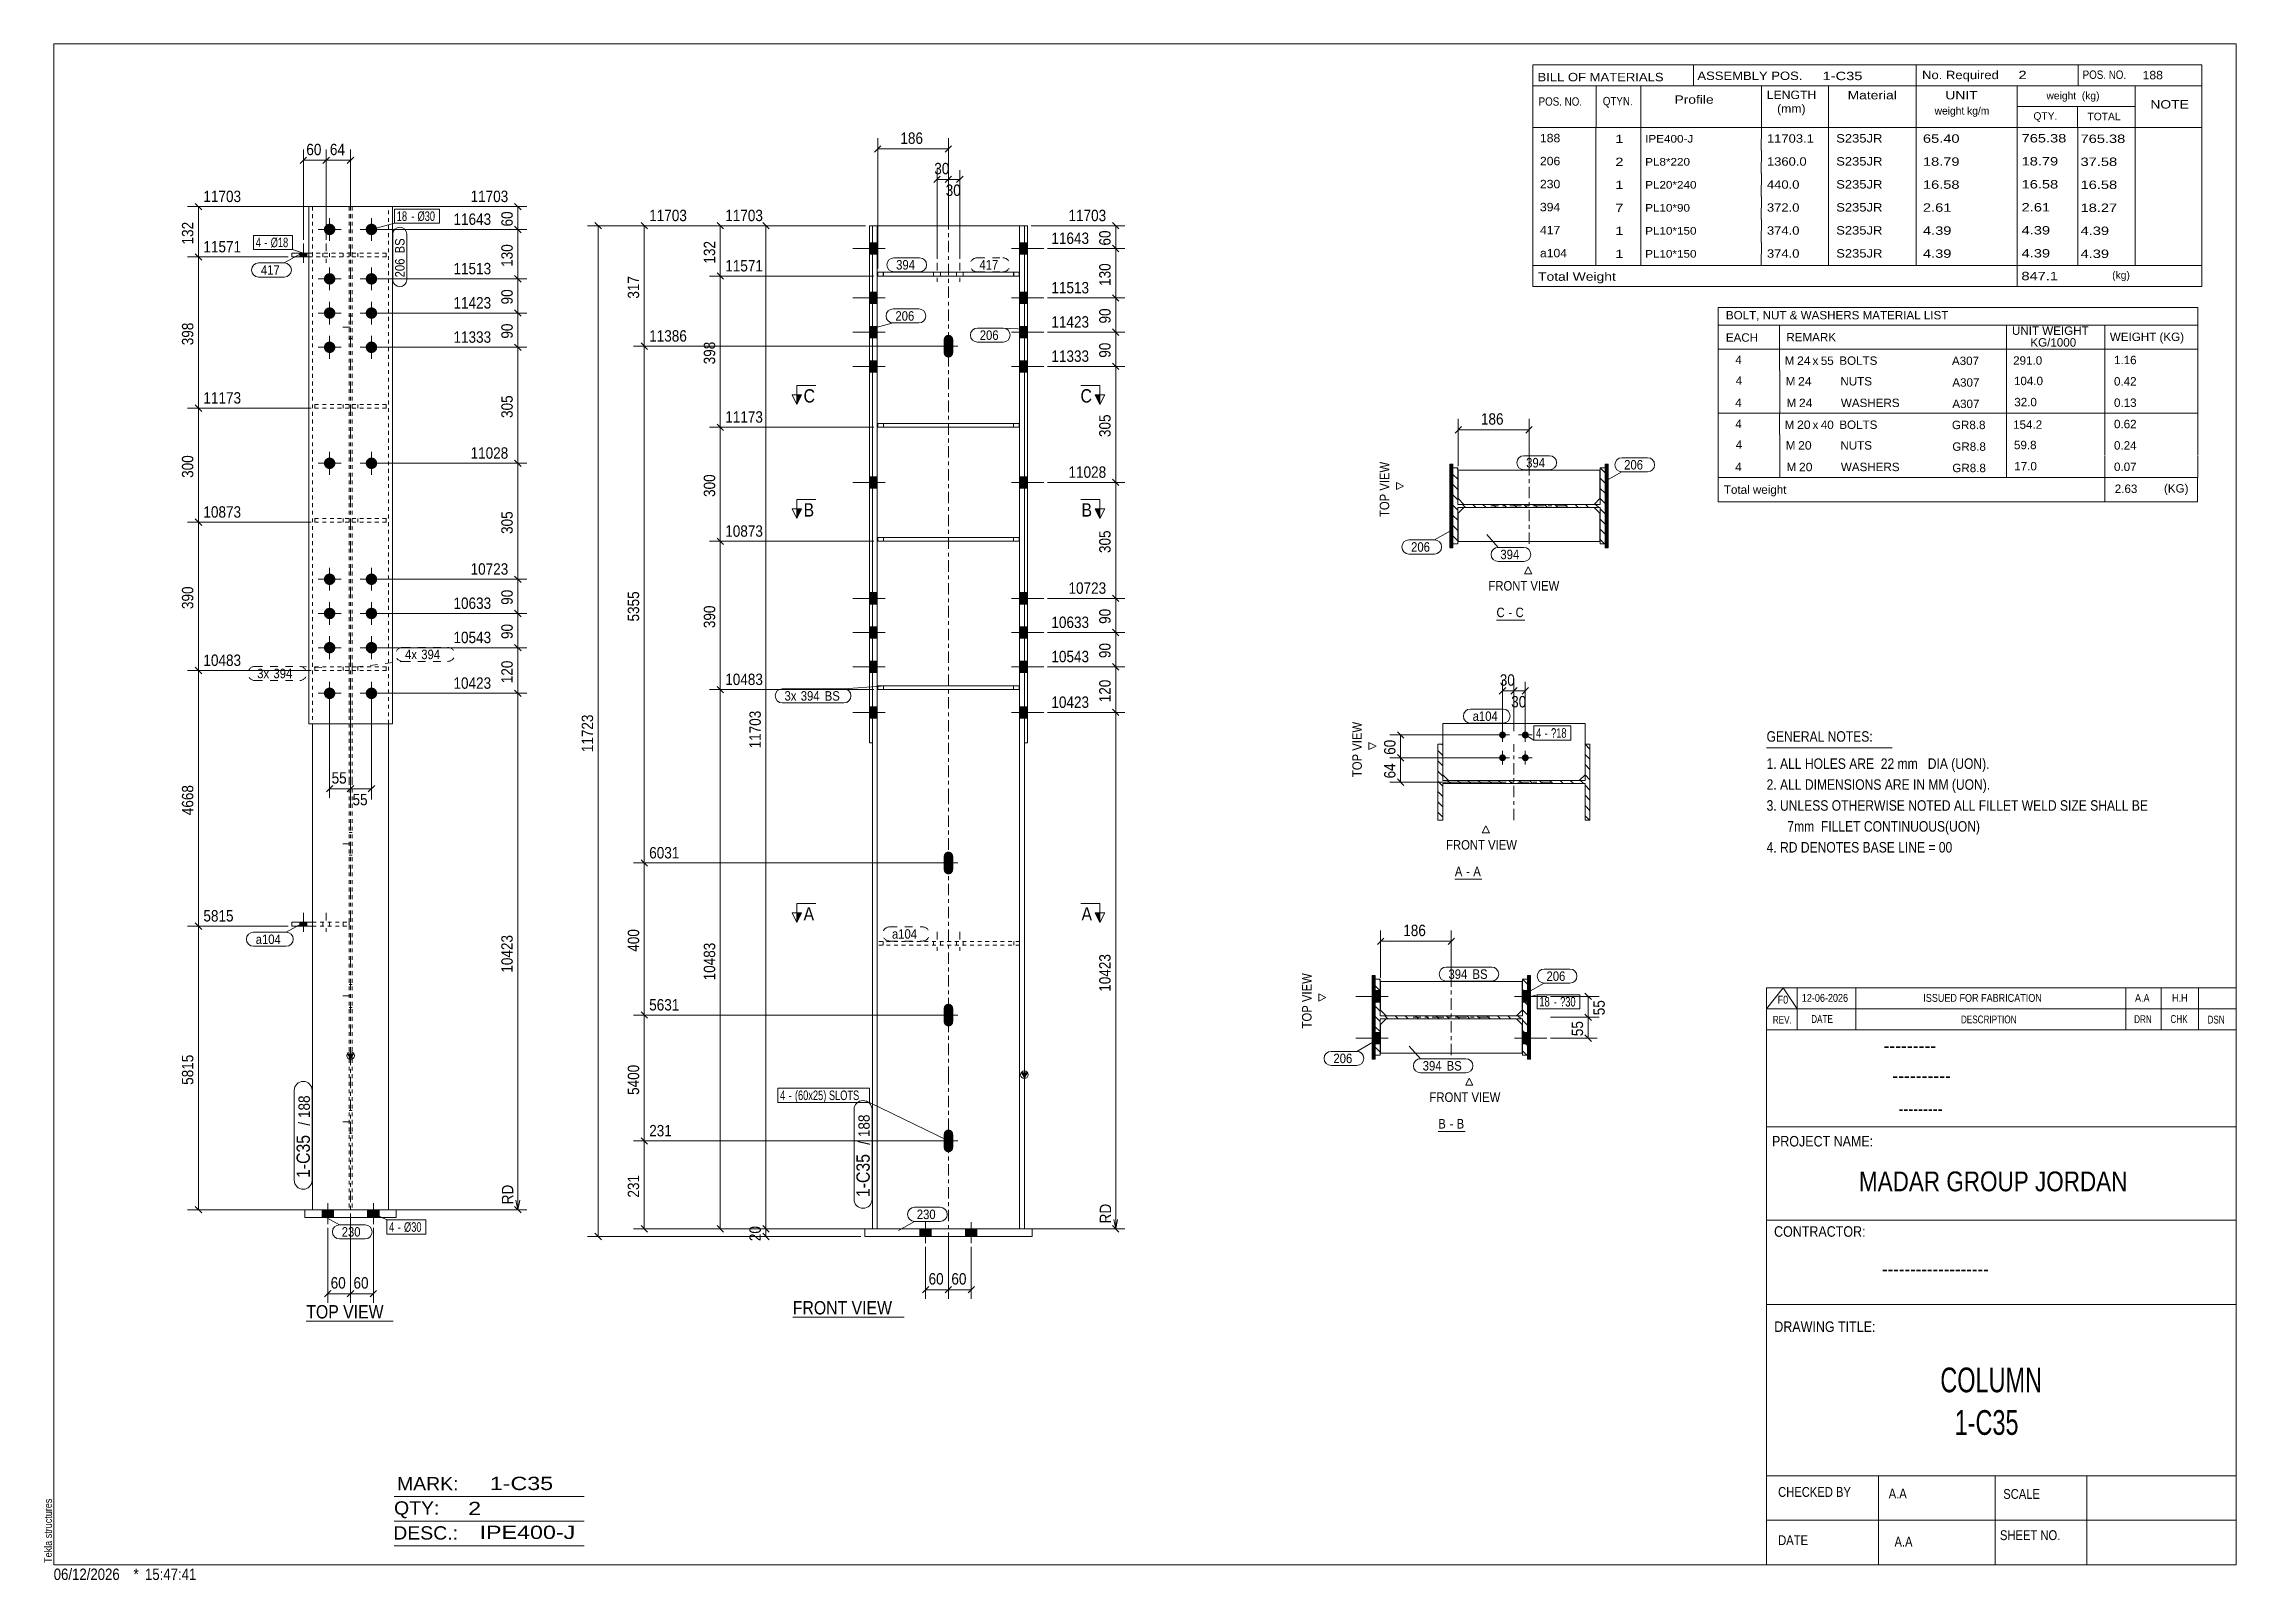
# Model space of a CAD drawing. Header units: millimetres. Extents: x 2 to 579, y 1 to 405.
import ezdxf

# ---------------------------------------------------------------- set-up
doc = ezdxf.new("R2010")
doc.units = ezdxf.units.MM
for name, pattern in [('XKITLINE00', [0]), ('XKITLINE01', [4, 1, -1, 1, -1]), ('XKITLINE02', [4, 2, -2]), ('XKITLINE03', [6, 3, -1, 1, -1])]:
    doc.linetypes.add(name, pattern=pattern)
for name, color, linetype, lineweight in [('Bolt', 3, 'Continuous', 0), ('BoltMark', 7, 'Continuous', 0), ('Dimensions', 7, 'Continuous', 0), ('DrawingSheet', 5, 'Continuous', 0), ('OtherObjectType', 7, 'Continuous', 0), ('Part', 2, 'Continuous', 0), ('PartMark', 7, 'Continuous', 0), ('Section', 6, 'Continuous', 0)]:
    doc.layers.add(name, color=color, linetype=linetype, lineweight=lineweight)
doc.styles.add('@ARIAL_UNICODE_MS_BOLD', font='ARIAL.TTF')
doc.styles.add('ARIAL', font='ARIAL.TTF')
doc.styles.add('ARIAL_NARROW', font='ARIALN.TTF')
doc.styles.add('COMIC_SANS_MS_BOLD', font='COMICBD.TTF')
doc.styles.add('SWIS721_EX_BT', font='ARIAL.TTF')
doc.styles.add('SWISSE', font='ARIAL.TTF')

# ---------------------------------------------------------------- blocks, each defined once
blk = doc.blocks.new('*A1')
at = {"layer": 'Part', "color": 7, "linetype": 'XKITLINE00', "lineweight": 0}
for p, q in [((370.34, 217.83), (369.04, 219.13)), ((370.34, 220.52), (370.03, 220.84)), ((409.04, 219.54), (407.74, 220.84)), ((370.34, 215.13), (369.04, 216.43)), ((370.34, 212.44), (369.04, 213.74)), ((409.04, 216.84), (407.74, 218.14)), ((409.04, 214.15), (407.74, 215.45)), ((370.34, 209.75), (369.04, 211.05)), ((370.34, 207.05), (369.04, 208.35)), ((372.34, 210.44), (371.54, 211.24)), ((375.04, 210.44), (374.24, 211.24)), ((377.73, 210.44), (376.93, 211.24)), ((380.43, 210.44), (379.63, 211.24)), ((383.12, 210.44), (382.32, 211.24)), ((385.81, 210.44), (385.01, 211.24)), ((388.51, 210.44), (387.71, 211.24)), ((391.2, 210.44), (390.4, 211.24)), ((393.9, 210.44), (393.1, 211.24)), ((396.59, 210.44), (395.79, 211.24)), ((399.28, 210.44), (398.48, 211.24)), ((401.98, 210.44), (401.18, 211.24)), ((404.67, 210.44), (403.87, 211.24)), ((407.37, 210.44), (406.57, 211.24)), ((409.04, 211.46), (407.74, 212.76)), ((409.04, 208.76), (407.74, 210.06)), ((370.34, 204.36), (369.04, 205.66)), ((370.34, 201.66), (369.04, 202.96)), ((409.04, 206.07), (407.74, 207.37)), ((409.04, 203.37), (407.74, 204.67)), ((408.88, 200.84), (407.74, 201.98))]:
    blk.add_line(p, q, dxfattribs=at)
blk = doc.blocks.new('*A2')
at = {"layer": 'Part', "color": 7, "linetype": 'XKITLINE00', "lineweight": 0}
for p, q in [((374.31, 290.48), (373.01, 291.78)), ((374.31, 287.78), (373.01, 289.08)), ((374.31, 293.17), (373.99, 293.49)), ((413.01, 292.19), (411.71, 293.49)), ((413.01, 289.5), (411.71, 290.8)), ((374.31, 285.09), (373.01, 286.39)), ((374.31, 282.4), (373.01, 283.7)), ((376.31, 283.09), (375.51, 283.89)), ((379.01, 283.09), (378.21, 283.89)), ((381.7, 283.09), (380.9, 283.89)), ((384.39, 283.09), (383.59, 283.89)), ((387.09, 283.09), (386.29, 283.89)), ((389.78, 283.09), (388.98, 283.89)), ((392.48, 283.09), (391.68, 283.89)), ((395.17, 283.09), (394.37, 283.89)), ((397.86, 283.09), (397.06, 283.89)), ((400.56, 283.09), (399.76, 283.89)), ((403.25, 283.09), (402.45, 283.89)), ((405.95, 283.09), (405.15, 283.89)), ((408.64, 283.09), (407.84, 283.89)), ((411.34, 283.09), (410.54, 283.89)), ((413.01, 286.8), (411.71, 288.1)), ((413.01, 284.11), (411.71, 285.41)), ((413.01, 281.41), (411.71, 282.71)), ((374.31, 279.7), (373.01, 281)), ((374.31, 277.01), (373.01, 278.31)), ((413.01, 278.72), (411.71, 280.02)), ((413.01, 276.02), (411.71, 277.32)), ((374.31, 274.31), (373.01, 275.61)), ((412.85, 273.49), (411.71, 274.63))]:
    blk.add_line(p, q, dxfattribs=at)
blk = doc.blocks.new('*A3')
at = {"layer": 'Part', "color": 7, "linetype": 'XKITLINE00', "lineweight": 0}
for p, q in [((413.01, 294.49), (413.01, 294.49)), ((413.01, 294.49), (413.01, 294.49)), ((413.07, 294.44), (413.01, 294.38)), ((413.12, 294.38), (413.01, 294.27)), ((413.17, 294.33), (413.01, 294.17)), ((413.23, 294.27), (413.01, 294.06)), ((413.28, 294.22), (413.01, 293.95)), ((413.33, 294.17), (413.01, 293.84)), ((413.39, 294.11), (413.01, 293.73)), ((413.12, 294.49), (413.07, 294.44)), ((413.23, 294.49), (413.12, 294.38)), ((413.33, 294.49), (413.17, 294.33)), ((413.44, 294.49), (413.23, 294.27)), ((413.55, 294.49), (413.28, 294.22)), ((413.66, 294.49), (413.33, 294.17)), ((413.77, 294.49), (413.39, 294.11)), ((413.81, 294.43), (413.44, 294.06)), ((413.81, 294.32), (413.5, 294)), ((413.81, 294.21), (413.55, 293.95)), ((413.81, 294.1), (413.6, 293.9)), ((413.44, 294.06), (413.01, 293.63)), ((413.5, 294), (413.01, 293.52)), ((413.55, 293.95), (413.01, 293.41)), ((413.6, 293.9), (413.01, 293.3)), ((413.66, 293.84), (413.01, 293.2)), ((413.71, 293.79), (413.01, 293.09)), ((413.77, 293.73), (413.01, 292.98)), ((413.81, 293.67), (413.01, 292.87)), ((413.81, 293.56), (413.01, 292.76)), ((413.81, 293.46), (413.01, 292.66)), ((413.81, 293.35), (413.01, 292.55)), ((413.81, 293.24), (413.01, 292.44)), ((413.81, 293.13), (413.01, 292.33)), ((413.81, 293.03), (413.01, 292.23)), ((413.81, 292.92), (413.01, 292.12)), ((413.81, 292.81), (413.01, 292.01)), ((413.81, 292.7), (413.01, 291.9)), ((413.81, 292.6), (413.01, 291.8)), ((413.81, 292.49), (413.01, 291.69)), ((413.81, 292.38), (413.01, 291.58)), ((413.81, 292.27), (413.01, 291.47)), ((413.81, 292.16), (413.01, 291.36)), ((413.81, 292.06), (413.01, 291.26)), ((413.81, 291.95), (413.01, 291.15)), ((413.81, 291.84), (413.01, 291.04)), ((413.81, 291.73), (413.01, 290.93)), ((413.81, 291.63), (413.01, 290.83)), ((413.81, 291.52), (413.01, 290.72)), ((413.81, 291.41), (413.01, 290.61)), ((413.81, 291.3), (413.01, 290.5)), ((413.81, 291.19), (413.01, 290.39)), ((413.81, 291.09), (413.01, 290.29)), ((413.81, 290.98), (413.01, 290.18)), ((413.81, 290.87), (413.01, 290.07)), ((413.81, 290.76), (413.01, 289.96)), ((413.81, 290.66), (413.01, 289.86)), ((413.81, 290.55), (413.01, 289.75)), ((413.81, 290.44), (413.01, 289.64)), ((413.81, 290.33), (413.01, 289.53)), ((413.81, 290.22), (413.01, 289.42)), ((413.81, 290.12), (413.01, 289.32)), ((413.81, 290.01), (413.01, 289.21)), ((413.81, 289.9), (413.01, 289.1)), ((413.81, 289.79), (413.01, 288.99)), ((413.81, 289.69), (413.01, 288.89)), ((413.81, 289.58), (413.01, 288.78)), ((413.81, 289.47), (413.01, 288.67)), ((413.81, 289.36), (413.01, 288.56)), ((413.81, 289.25), (413.01, 288.45)), ((413.81, 289.15), (413.01, 288.35)), ((413.81, 289.04), (413.01, 288.24)), ((413.81, 288.93), (413.01, 288.13)), ((413.81, 288.82), (413.01, 288.02)), ((413.81, 288.72), (413.01, 287.92)), ((413.81, 288.61), (413.01, 287.81)), ((413.81, 288.5), (413.01, 287.7)), ((413.81, 288.39), (413.01, 287.59)), ((413.81, 294), (413.66, 293.84)), ((413.81, 293.89), (413.71, 293.79)), ((413.81, 293.78), (413.77, 293.73)), ((413.81, 288.28), (413.01, 287.48)), ((413.81, 288.18), (413.01, 287.38)), ((413.81, 288.07), (413.01, 287.27)), ((413.81, 287.96), (413.01, 287.16)), ((413.81, 287.85), (413.01, 287.05)), ((413.81, 287.75), (413.01, 286.95)), ((413.81, 287.64), (413.01, 286.84)), ((413.81, 287.53), (413.01, 286.73)), ((413.81, 287.42), (413.01, 286.62)), ((413.81, 287.31), (413.01, 286.51)), ((413.81, 287.21), (413.01, 286.41)), ((413.81, 287.1), (413.01, 286.3)), ((413.81, 286.99), (413.01, 286.19)), ((413.81, 286.88), (413.01, 286.08)), ((413.81, 286.78), (413.01, 285.98)), ((413.81, 286.67), (413.01, 285.87)), ((413.81, 286.56), (413.01, 285.76)), ((413.81, 286.45), (413.01, 285.65)), ((413.81, 286.34), (413.01, 285.54)), ((413.81, 286.24), (413.01, 285.44)), ((413.81, 286.13), (413.01, 285.33)), ((413.81, 286.02), (413.01, 285.22)), ((413.81, 285.91), (413.01, 285.11)), ((413.81, 285.81), (413.01, 285.01)), ((413.81, 285.7), (413.01, 284.9)), ((413.81, 285.59), (413.01, 284.79)), ((413.81, 285.48), (413.01, 284.68)), ((413.81, 285.37), (413.01, 284.57)), ((413.81, 285.27), (413.01, 284.47)), ((413.81, 285.16), (413.01, 284.36)), ((413.81, 285.05), (413.01, 284.25)), ((413.81, 284.94), (413.01, 284.14)), ((413.81, 284.84), (413.01, 284.04)), ((413.81, 284.73), (413.01, 283.93)), ((413.81, 284.62), (413.01, 283.82)), ((413.81, 284.51), (413.01, 283.71)), ((413.81, 284.41), (413.01, 283.61)), ((413.81, 284.3), (413.01, 283.5)), ((413.81, 284.19), (413.01, 283.39)), ((413.81, 284.08), (413.01, 283.28)), ((413.81, 283.97), (413.01, 283.17)), ((413.81, 283.87), (413.01, 283.07)), ((413.81, 283.76), (413.01, 282.96)), ((413.81, 283.65), (413.01, 282.85)), ((413.81, 283.54), (413.01, 282.74)), ((413.81, 283.44), (413.01, 282.64)), ((413.81, 283.33), (413.01, 282.53)), ((413.81, 283.22), (413.01, 282.42)), ((413.81, 283.11), (413.01, 282.31)), ((413.81, 283), (413.01, 282.2)), ((413.81, 282.9), (413.01, 282.1)), ((413.81, 282.79), (413.01, 281.99)), ((413.81, 282.68), (413.01, 281.88)), ((413.81, 282.57), (413.01, 281.77)), ((413.81, 282.47), (413.01, 281.67)), ((413.81, 282.36), (413.01, 281.56)), ((413.81, 282.25), (413.01, 281.45)), ((413.81, 282.14), (413.01, 281.34)), ((413.81, 282.03), (413.01, 281.23)), ((413.81, 281.93), (413.01, 281.13)), ((413.81, 281.82), (413.01, 281.02)), ((413.81, 281.71), (413.01, 280.91)), ((413.81, 281.6), (413.01, 280.8)), ((413.81, 281.5), (413.01, 280.7)), ((413.81, 281.39), (413.01, 280.59)), ((413.81, 281.28), (413.01, 280.48)), ((413.81, 281.17), (413.01, 280.37)), ((413.81, 281.06), (413.01, 280.26)), ((413.81, 280.96), (413.01, 280.16)), ((413.81, 280.85), (413.01, 280.05)), ((413.81, 280.74), (413.01, 279.94)), ((413.81, 280.63), (413.01, 279.83)), ((413.81, 280.53), (413.01, 279.73)), ((413.81, 280.42), (413.01, 279.62)), ((413.81, 280.31), (413.01, 279.51)), ((413.81, 280.2), (413.01, 279.4)), ((413.81, 280.09), (413.01, 279.29)), ((413.81, 279.99), (413.01, 279.19)), ((413.81, 279.88), (413.01, 279.08)), ((413.81, 279.77), (413.01, 278.97)), ((413.81, 279.66), (413.01, 278.86)), ((413.81, 279.56), (413.01, 278.76)), ((413.81, 279.45), (413.01, 278.65)), ((413.81, 279.34), (413.01, 278.54)), ((413.81, 279.23), (413.01, 278.43)), ((413.81, 279.12), (413.01, 278.32)), ((413.81, 279.02), (413.01, 278.22)), ((413.81, 278.91), (413.01, 278.11)), ((413.81, 278.8), (413.01, 278)), ((413.81, 278.69), (413.01, 277.89)), ((413.81, 278.59), (413.01, 277.79)), ((413.81, 278.48), (413.01, 277.68)), ((413.81, 278.37), (413.01, 277.57)), ((413.81, 278.26), (413.01, 277.46)), ((413.81, 278.15), (413.01, 277.35)), ((413.81, 278.05), (413.01, 277.25)), ((413.81, 277.94), (413.01, 277.14)), ((413.81, 277.83), (413.01, 277.03)), ((413.81, 277.72), (413.01, 276.92)), ((413.81, 277.62), (413.01, 276.82)), ((413.81, 277.51), (413.01, 276.71)), ((413.81, 277.4), (413.01, 276.6)), ((413.81, 277.29), (413.01, 276.49)), ((413.81, 277.18), (413.01, 276.38)), ((413.81, 277.08), (413.01, 276.28)), ((413.81, 276.97), (413.01, 276.17)), ((413.81, 276.86), (413.01, 276.06)), ((413.81, 276.75), (413.01, 275.95)), ((413.81, 276.65), (413.01, 275.85)), ((413.81, 276.54), (413.01, 275.74)), ((413.81, 276.43), (413.01, 275.63)), ((413.81, 276.32), (413.01, 275.52)), ((413.81, 276.22), (413.01, 275.42)), ((413.81, 276.11), (413.01, 275.31)), ((413.81, 276), (413.01, 275.2)), ((413.81, 275.89), (413.01, 275.09)), ((413.81, 275.78), (413.01, 274.98)), ((413.81, 275.68), (413.01, 274.88)), ((413.81, 275.57), (413.01, 274.77)), ((413.81, 275.46), (413.01, 274.66)), ((413.81, 275.35), (413.01, 274.55)), ((413.81, 275.25), (413.01, 274.45)), ((413.81, 275.14), (413.01, 274.34)), ((413.81, 275.03), (413.01, 274.23)), ((413.81, 274.92), (413.01, 274.12)), ((413.81, 274.81), (413.01, 274.01)), ((413.81, 274.71), (413.01, 273.91)), ((413.81, 274.6), (413.01, 273.8)), ((413.81, 274.49), (413.01, 273.69)), ((413.81, 274.38), (413.01, 273.58)), ((413.81, 274.28), (413.01, 273.48)), ((413.81, 274.17), (413.01, 273.37)), ((413.81, 274.06), (413.01, 273.26)), ((413.81, 273.95), (413.01, 273.15)), ((413.81, 273.84), (413.01, 273.04)), ((413.81, 273.74), (413.01, 272.94)), ((413.81, 273.63), (413.01, 272.83)), ((413.81, 273.52), (413.01, 272.72)), ((413.81, 273.41), (413.01, 272.61)), ((413.81, 273.31), (413.01, 272.51)), ((413.81, 273.2), (413.1, 272.49)), ((413.81, 273.09), (413.21, 272.49)), ((413.81, 272.98), (413.32, 272.49)), ((413.81, 272.87), (413.43, 272.49)), ((413.81, 272.77), (413.53, 272.49)), ((413.81, 272.66), (413.64, 272.49)), ((413.81, 272.55), (413.81, 272.55))]:
    blk.add_line(p, q, dxfattribs=at)
blk = doc.blocks.new('*A4')
at = {"layer": 'Part', "color": 7, "linetype": 'XKITLINE00', "lineweight": 0}
for p, q in [((372.27, 294.44), (372.21, 294.38)), ((372.32, 294.38), (372.21, 294.27)), ((372.37, 294.33), (372.21, 294.17)), ((372.43, 294.27), (372.21, 294.06)), ((372.48, 294.22), (372.21, 293.95)), ((372.53, 294.17), (372.21, 293.84)), ((372.59, 294.11), (372.21, 293.73)), ((372.32, 294.49), (372.27, 294.44)), ((372.43, 294.49), (372.32, 294.38)), ((372.53, 294.49), (372.37, 294.33)), ((372.64, 294.49), (372.43, 294.27)), ((372.75, 294.49), (372.48, 294.22)), ((372.86, 294.49), (372.53, 294.17)), ((372.97, 294.49), (372.59, 294.11)), ((373.01, 294.43), (372.64, 294.06)), ((373.01, 294.32), (372.7, 294)), ((373.01, 294.21), (372.75, 293.95)), ((373.01, 294.1), (372.8, 293.9)), ((372.64, 294.06), (372.21, 293.63)), ((372.7, 294), (372.21, 293.52)), ((372.75, 293.95), (372.21, 293.41)), ((372.8, 293.9), (372.21, 293.3)), ((372.86, 293.84), (372.21, 293.2)), ((372.91, 293.79), (372.21, 293.09)), ((372.97, 293.73), (372.21, 292.98)), ((373.01, 293.67), (372.21, 292.87)), ((373.01, 293.56), (372.21, 292.76)), ((373.01, 293.46), (372.21, 292.66)), ((373.01, 293.35), (372.21, 292.55)), ((373.01, 293.24), (372.21, 292.44)), ((373.01, 293.13), (372.21, 292.33)), ((373.01, 293.03), (372.21, 292.23)), ((373.01, 292.92), (372.21, 292.12)), ((373.01, 292.81), (372.21, 292.01)), ((373.01, 292.7), (372.21, 291.9)), ((373.01, 292.6), (372.21, 291.8)), ((373.01, 292.49), (372.21, 291.69)), ((373.01, 292.38), (372.21, 291.58)), ((373.01, 292.27), (372.21, 291.47)), ((373.01, 292.16), (372.21, 291.36)), ((373.01, 292.06), (372.21, 291.26)), ((373.01, 291.95), (372.21, 291.15)), ((373.01, 291.84), (372.21, 291.04)), ((373.01, 291.73), (372.21, 290.93)), ((373.01, 291.63), (372.21, 290.83)), ((373.01, 291.52), (372.21, 290.72)), ((373.01, 291.41), (372.21, 290.61)), ((373.01, 291.3), (372.21, 290.5)), ((373.01, 291.19), (372.21, 290.39)), ((373.01, 291.09), (372.21, 290.29)), ((373.01, 290.98), (372.21, 290.18)), ((373.01, 290.87), (372.21, 290.07)), ((373.01, 290.76), (372.21, 289.96)), ((373.01, 290.66), (372.21, 289.86)), ((373.01, 290.55), (372.21, 289.75)), ((373.01, 290.44), (372.21, 289.64)), ((373.01, 290.33), (372.21, 289.53)), ((373.01, 290.22), (372.21, 289.42)), ((373.01, 290.12), (372.21, 289.32)), ((373.01, 290.01), (372.21, 289.21)), ((373.01, 289.9), (372.21, 289.1)), ((373.01, 289.79), (372.21, 288.99)), ((373.01, 289.69), (372.21, 288.89)), ((373.01, 289.58), (372.21, 288.78)), ((373.01, 289.47), (372.21, 288.67)), ((373.01, 289.36), (372.21, 288.56)), ((373.01, 289.25), (372.21, 288.45)), ((373.01, 289.15), (372.21, 288.35)), ((373.01, 289.04), (372.21, 288.24)), ((373.01, 288.93), (372.21, 288.13)), ((373.01, 288.82), (372.21, 288.02)), ((373.01, 288.72), (372.21, 287.92)), ((373.01, 288.61), (372.21, 287.81)), ((373.01, 288.5), (372.21, 287.7)), ((373.01, 288.39), (372.21, 287.59)), ((373.01, 294), (372.86, 293.84)), ((373.01, 293.89), (372.91, 293.79)), ((373.01, 293.78), (372.97, 293.73)), ((373.01, 288.28), (372.21, 287.48)), ((373.01, 288.18), (372.21, 287.38)), ((373.01, 288.07), (372.21, 287.27)), ((373.01, 287.96), (372.21, 287.16)), ((373.01, 287.85), (372.21, 287.05)), ((373.01, 287.75), (372.21, 286.95)), ((373.01, 287.64), (372.21, 286.84)), ((373.01, 287.53), (372.21, 286.73)), ((373.01, 287.42), (372.21, 286.62)), ((373.01, 287.31), (372.21, 286.51)), ((373.01, 287.21), (372.21, 286.41)), ((373.01, 287.1), (372.21, 286.3)), ((373.01, 286.99), (372.21, 286.19)), ((373.01, 286.88), (372.21, 286.08)), ((373.01, 286.78), (372.21, 285.98)), ((373.01, 286.67), (372.21, 285.87)), ((373.01, 286.56), (372.21, 285.76)), ((373.01, 286.45), (372.21, 285.65)), ((373.01, 286.34), (372.21, 285.54)), ((373.01, 286.24), (372.21, 285.44)), ((373.01, 286.13), (372.21, 285.33)), ((373.01, 286.02), (372.21, 285.22)), ((373.01, 285.91), (372.21, 285.11)), ((373.01, 285.81), (372.21, 285.01)), ((373.01, 285.7), (372.21, 284.9)), ((373.01, 285.59), (372.21, 284.79)), ((373.01, 285.48), (372.21, 284.68)), ((373.01, 285.37), (372.21, 284.57)), ((373.01, 285.27), (372.21, 284.47)), ((373.01, 285.16), (372.21, 284.36)), ((373.01, 285.05), (372.21, 284.25)), ((373.01, 284.94), (372.21, 284.14)), ((373.01, 284.84), (372.21, 284.04)), ((373.01, 284.73), (372.21, 283.93)), ((373.01, 284.62), (372.21, 283.82)), ((373.01, 284.51), (372.21, 283.71)), ((373.01, 284.41), (372.21, 283.61)), ((373.01, 284.3), (372.21, 283.5)), ((373.01, 284.19), (372.21, 283.39)), ((373.01, 284.08), (372.21, 283.28)), ((373.01, 283.97), (372.21, 283.17)), ((373.01, 283.87), (372.21, 283.07)), ((373.01, 283.76), (372.21, 282.96)), ((373.01, 283.65), (372.21, 282.85)), ((373.01, 283.54), (372.21, 282.74)), ((373.01, 283.44), (372.21, 282.64)), ((373.01, 283.33), (372.21, 282.53)), ((373.01, 283.22), (372.21, 282.42)), ((373.01, 283.11), (372.21, 282.31)), ((373.01, 283), (372.21, 282.2)), ((373.01, 282.9), (372.21, 282.1)), ((373.01, 282.79), (372.21, 281.99)), ((373.01, 282.68), (372.21, 281.88)), ((373.01, 282.57), (372.21, 281.77)), ((373.01, 282.47), (372.21, 281.67)), ((373.01, 282.36), (372.21, 281.56)), ((373.01, 282.25), (372.21, 281.45)), ((373.01, 282.14), (372.21, 281.34)), ((373.01, 282.03), (372.21, 281.23)), ((373.01, 281.93), (372.21, 281.13)), ((373.01, 281.82), (372.21, 281.02)), ((373.01, 281.71), (372.21, 280.91)), ((373.01, 281.6), (372.21, 280.8)), ((373.01, 281.5), (372.21, 280.7)), ((373.01, 281.39), (372.21, 280.59)), ((373.01, 281.28), (372.21, 280.48)), ((373.01, 281.17), (372.21, 280.37)), ((373.01, 281.06), (372.21, 280.26)), ((373.01, 280.96), (372.21, 280.16)), ((373.01, 280.85), (372.21, 280.05)), ((373.01, 280.74), (372.21, 279.94)), ((373.01, 280.63), (372.21, 279.83)), ((373.01, 280.53), (372.21, 279.73)), ((373.01, 280.42), (372.21, 279.62)), ((373.01, 280.31), (372.21, 279.51)), ((373.01, 280.2), (372.21, 279.4)), ((373.01, 280.09), (372.21, 279.29)), ((373.01, 279.99), (372.21, 279.19)), ((373.01, 279.88), (372.21, 279.08)), ((373.01, 279.77), (372.21, 278.97)), ((373.01, 279.66), (372.21, 278.86)), ((373.01, 279.56), (372.21, 278.76)), ((373.01, 279.45), (372.21, 278.65)), ((373.01, 279.34), (372.21, 278.54)), ((373.01, 279.23), (372.21, 278.43)), ((373.01, 279.12), (372.21, 278.32)), ((373.01, 279.02), (372.21, 278.22)), ((373.01, 278.91), (372.21, 278.11)), ((373.01, 278.8), (372.21, 278)), ((373.01, 278.69), (372.21, 277.89)), ((373.01, 278.59), (372.21, 277.79)), ((373.01, 278.48), (372.21, 277.68)), ((373.01, 278.37), (372.21, 277.57)), ((373.01, 278.26), (372.21, 277.46)), ((373.01, 278.15), (372.21, 277.35)), ((373.01, 278.05), (372.21, 277.25)), ((373.01, 277.94), (372.21, 277.14)), ((373.01, 277.83), (372.21, 277.03)), ((373.01, 277.72), (372.21, 276.92)), ((373.01, 277.62), (372.21, 276.82)), ((373.01, 277.51), (372.21, 276.71)), ((373.01, 277.4), (372.21, 276.6)), ((373.01, 277.29), (372.21, 276.49)), ((373.01, 277.18), (372.21, 276.38)), ((373.01, 277.08), (372.21, 276.28)), ((373.01, 276.97), (372.21, 276.17)), ((373.01, 276.86), (372.21, 276.06)), ((373.01, 276.75), (372.21, 275.95)), ((373.01, 276.65), (372.21, 275.85)), ((373.01, 276.54), (372.21, 275.74)), ((373.01, 276.43), (372.21, 275.63)), ((373.01, 276.32), (372.21, 275.52)), ((373.01, 276.22), (372.21, 275.42)), ((373.01, 276.11), (372.21, 275.31)), ((373.01, 276), (372.21, 275.2)), ((373.01, 275.89), (372.21, 275.09)), ((373.01, 275.78), (372.21, 274.98)), ((373.01, 275.68), (372.21, 274.88)), ((373.01, 275.57), (372.21, 274.77)), ((373.01, 275.46), (372.21, 274.66)), ((373.01, 275.35), (372.21, 274.55)), ((373.01, 275.25), (372.21, 274.45)), ((373.01, 275.14), (372.21, 274.34)), ((373.01, 275.03), (372.21, 274.23)), ((373.01, 274.92), (372.21, 274.12)), ((373.01, 274.81), (372.21, 274.01)), ((373.01, 274.71), (372.21, 273.91)), ((373.01, 274.6), (372.21, 273.8)), ((373.01, 274.49), (372.21, 273.69)), ((373.01, 274.38), (372.21, 273.58)), ((373.01, 274.28), (372.21, 273.48)), ((373.01, 274.17), (372.21, 273.37)), ((373.01, 274.06), (372.21, 273.26)), ((373.01, 273.95), (372.21, 273.15)), ((373.01, 273.84), (372.21, 273.04)), ((373.01, 273.74), (372.21, 272.94)), ((373.01, 273.63), (372.21, 272.83)), ((373.01, 273.52), (372.21, 272.72)), ((373.01, 273.41), (372.21, 272.61)), ((373.01, 273.31), (372.21, 272.51)), ((373.01, 273.2), (372.3, 272.49)), ((373.01, 273.09), (372.41, 272.49)), ((373.01, 272.98), (372.52, 272.49)), ((373.01, 272.87), (372.63, 272.49)), ((373.01, 272.77), (372.73, 272.49)), ((373.01, 272.66), (372.84, 272.49)), ((373.01, 272.55), (373.01, 272.55))]:
    blk.add_line(p, q, dxfattribs=at)
blk = doc.blocks.new('*A5')
at = {"layer": 'Part', "color": 7, "linetype": 'XKITLINE00', "lineweight": 0}
for p, q in [((353.88, 155.98), (352.58, 157.28)), ((353.88, 158.68), (353.57, 158.99)), ((392.58, 157.69), (391.28, 158.99)), ((392.58, 155), (391.28, 156.3)), ((353.88, 153.29), (352.58, 154.59)), ((353.88, 150.59), (352.58, 151.89)), ((392.58, 152.3), (391.28, 153.6)), ((392.58, 149.61), (391.28, 150.91)), ((353.88, 147.9), (352.58, 149.2)), ((353.88, 145.21), (352.58, 146.51)), ((355.88, 148.59), (355.08, 149.39)), ((358.58, 148.59), (357.78, 149.39)), ((361.27, 148.59), (360.47, 149.39)), ((363.97, 148.59), (363.17, 149.39)), ((366.66, 148.59), (365.86, 149.39)), ((369.35, 148.59), (368.55, 149.39)), ((372.05, 148.59), (371.25, 149.39)), ((374.74, 148.59), (373.94, 149.39)), ((377.44, 148.59), (376.64, 149.39)), ((380.13, 148.59), (379.33, 149.39)), ((382.82, 148.59), (382.02, 149.39)), ((385.52, 148.59), (384.72, 149.39)), ((388.21, 148.59), (387.41, 149.39)), ((390.91, 148.59), (390.11, 149.39)), ((392.58, 146.92), (391.28, 148.22)), ((392.58, 144.22), (391.28, 145.52)), ((353.88, 142.51), (352.58, 143.81)), ((353.88, 139.82), (352.58, 141.12)), ((392.58, 141.53), (391.28, 142.83)), ((392.42, 138.99), (391.28, 140.13))]:
    blk.add_line(p, q, dxfattribs=at)
blk = doc.blocks.new('*A6')
at = {"layer": 'Part', "color": 7, "linetype": 'XKITLINE00', "lineweight": 0}
for p, q in [((392.58, 159.99), (392.58, 159.99)), ((392.58, 159.99), (392.58, 159.99)), ((392.64, 159.94), (392.58, 159.89)), ((392.69, 159.89), (392.58, 159.78)), ((392.74, 159.83), (392.58, 159.67)), ((392.8, 159.78), (392.58, 159.56)), ((392.85, 159.72), (392.58, 159.45)), ((392.91, 159.67), (392.58, 159.35)), ((392.96, 159.62), (392.58, 159.24)), ((393.01, 159.56), (392.58, 159.13)), ((393.07, 159.51), (392.58, 159.02)), ((393.12, 159.45), (392.58, 158.92)), ((393.18, 159.4), (392.58, 158.81)), ((393.23, 159.35), (392.58, 158.7)), ((393.28, 159.29), (392.58, 158.59)), ((393.34, 159.24), (392.58, 158.48)), ((393.38, 159.18), (392.58, 158.38)), ((393.38, 159.07), (392.58, 158.27)), ((393.38, 158.96), (392.58, 158.16)), ((393.38, 158.85), (392.58, 158.05)), ((393.38, 158.75), (392.58, 157.95)), ((393.38, 158.64), (392.58, 157.84)), ((393.38, 158.53), (392.58, 157.73)), ((393.38, 158.42), (392.58, 157.62)), ((393.38, 158.31), (392.58, 157.51)), ((393.38, 158.21), (392.58, 157.41)), ((393.38, 158.1), (392.58, 157.3)), ((393.38, 157.99), (392.58, 157.19)), ((393.38, 157.88), (392.58, 157.08)), ((393.38, 157.78), (392.58, 156.98)), ((393.38, 157.67), (392.58, 156.87)), ((393.38, 157.56), (392.58, 156.76)), ((393.38, 157.45), (392.58, 156.65)), ((393.38, 157.34), (392.58, 156.54)), ((393.38, 157.24), (392.58, 156.44)), ((393.38, 157.13), (392.58, 156.33)), ((393.38, 157.02), (392.58, 156.22)), ((393.38, 156.91), (392.58, 156.11)), ((393.38, 156.81), (392.58, 156.01)), ((393.38, 156.7), (392.58, 155.9)), ((393.38, 156.59), (392.58, 155.79)), ((393.38, 156.48), (392.58, 155.68)), ((393.38, 156.37), (392.58, 155.57)), ((393.38, 156.27), (392.58, 155.47)), ((393.38, 156.16), (392.58, 155.36)), ((393.38, 156.05), (392.58, 155.25)), ((393.38, 155.94), (392.58, 155.14)), ((393.38, 155.84), (392.58, 155.04)), ((393.38, 155.73), (392.58, 154.93)), ((392.69, 159.99), (392.64, 159.94)), ((392.8, 159.99), (392.69, 159.89)), ((392.91, 159.99), (392.74, 159.83)), ((393.01, 159.99), (392.8, 159.78)), ((393.12, 159.99), (392.85, 159.72)), ((393.23, 159.99), (392.91, 159.67)), ((393.34, 159.99), (392.96, 159.62)), ((393.38, 159.93), (393.01, 159.56)), ((393.38, 159.82), (393.07, 159.51)), ((393.38, 159.72), (393.12, 159.45)), ((393.38, 159.61), (393.18, 159.4)), ((393.38, 159.5), (393.23, 159.35)), ((393.38, 159.39), (393.28, 159.29)), ((393.38, 159.28), (393.34, 159.24)), ((393.38, 155.62), (392.58, 154.82)), ((393.38, 155.51), (392.58, 154.71)), ((393.38, 155.4), (392.58, 154.6)), ((393.38, 155.3), (392.58, 154.5)), ((393.38, 155.19), (392.58, 154.39)), ((393.38, 155.08), (392.58, 154.28)), ((393.38, 154.97), (392.58, 154.17)), ((393.38, 154.87), (392.58, 154.07)), ((393.38, 154.76), (392.58, 153.96)), ((393.38, 154.65), (392.58, 153.85)), ((393.38, 154.54), (392.58, 153.74)), ((393.38, 154.44), (392.58, 153.64)), ((393.38, 154.33), (392.58, 153.53)), ((393.38, 154.22), (392.58, 153.42)), ((393.38, 154.11), (392.58, 153.31)), ((393.38, 154), (392.58, 153.2)), ((393.38, 153.9), (392.58, 153.1)), ((393.38, 153.79), (392.58, 152.99)), ((393.38, 153.68), (392.58, 152.88)), ((393.38, 153.57), (392.58, 152.77)), ((393.38, 153.47), (392.58, 152.67)), ((393.38, 153.36), (392.58, 152.56)), ((393.38, 153.25), (392.58, 152.45)), ((393.38, 153.14), (392.58, 152.34)), ((393.38, 153.03), (392.58, 152.23)), ((393.38, 152.93), (392.58, 152.13)), ((393.38, 152.82), (392.58, 152.02)), ((393.38, 152.71), (392.58, 151.91)), ((393.38, 152.6), (392.58, 151.8)), ((393.38, 152.5), (392.58, 151.7)), ((393.38, 152.39), (392.58, 151.59)), ((393.38, 152.28), (392.58, 151.48)), ((393.38, 152.17), (392.58, 151.37)), ((393.38, 152.06), (392.58, 151.26)), ((393.38, 151.96), (392.58, 151.16)), ((393.38, 151.85), (392.58, 151.05)), ((393.38, 151.74), (392.58, 150.94)), ((393.38, 151.63), (392.58, 150.83)), ((393.38, 151.53), (392.58, 150.73)), ((393.38, 151.42), (392.58, 150.62)), ((393.38, 151.31), (392.58, 150.51)), ((393.38, 151.2), (392.58, 150.4)), ((393.38, 151.09), (392.58, 150.29)), ((393.38, 150.99), (392.58, 150.19)), ((393.38, 150.88), (392.58, 150.08)), ((393.38, 150.77), (392.58, 149.97)), ((393.38, 150.66), (392.58, 149.86)), ((393.38, 150.56), (392.58, 149.76)), ((393.38, 150.45), (392.58, 149.65)), ((393.38, 150.34), (392.58, 149.54)), ((393.38, 150.23), (392.58, 149.43)), ((393.38, 150.12), (392.58, 149.32)), ((393.38, 150.02), (392.58, 149.22)), ((393.38, 149.91), (392.58, 149.11)), ((393.38, 149.8), (392.58, 149)), ((393.38, 149.69), (392.58, 148.89)), ((393.38, 149.59), (392.58, 148.79)), ((393.38, 149.48), (392.58, 148.68)), ((393.38, 149.37), (392.58, 148.57)), ((393.38, 149.26), (392.58, 148.46)), ((393.38, 149.15), (392.58, 148.35)), ((393.38, 149.05), (392.58, 148.25)), ((393.38, 148.94), (392.58, 148.14)), ((393.38, 148.83), (392.58, 148.03)), ((393.38, 148.72), (392.58, 147.92)), ((393.38, 148.62), (392.58, 147.82)), ((393.38, 148.51), (392.58, 147.71)), ((393.38, 148.4), (392.58, 147.6)), ((393.38, 148.29), (392.58, 147.49)), ((393.38, 148.18), (392.58, 147.38)), ((393.38, 148.08), (392.58, 147.28)), ((393.38, 147.97), (392.58, 147.17)), ((393.38, 147.86), (392.58, 147.06)), ((393.38, 147.75), (392.58, 146.95)), ((393.38, 147.65), (392.58, 146.85)), ((393.38, 147.54), (392.58, 146.74)), ((393.38, 147.43), (392.58, 146.63)), ((393.38, 147.32), (392.58, 146.52)), ((393.38, 147.21), (392.58, 146.41)), ((393.38, 147.11), (392.58, 146.31)), ((393.38, 147), (392.58, 146.2)), ((393.38, 146.89), (392.58, 146.09)), ((393.38, 146.78), (392.58, 145.98)), ((393.38, 146.68), (392.58, 145.88)), ((393.38, 146.57), (392.58, 145.77)), ((393.38, 146.46), (392.58, 145.66)), ((393.38, 146.35), (392.58, 145.55)), ((393.38, 146.25), (392.58, 145.45)), ((393.38, 146.14), (392.58, 145.34)), ((393.38, 146.03), (392.58, 145.23)), ((393.38, 145.92), (392.58, 145.12)), ((393.38, 145.81), (392.58, 145.01)), ((393.38, 145.71), (392.58, 144.91)), ((393.38, 145.6), (392.58, 144.8)), ((393.38, 145.49), (392.58, 144.69)), ((393.38, 145.38), (392.58, 144.58)), ((393.38, 145.28), (392.58, 144.48)), ((393.38, 145.17), (392.58, 144.37)), ((393.38, 145.06), (392.58, 144.26)), ((393.38, 144.95), (392.58, 144.15)), ((393.38, 144.84), (392.58, 144.04)), ((393.38, 144.74), (392.58, 143.94)), ((393.38, 144.63), (392.58, 143.83)), ((393.38, 144.52), (392.58, 143.72)), ((393.38, 144.41), (392.58, 143.61)), ((393.38, 144.31), (392.58, 143.51)), ((393.38, 144.2), (392.58, 143.4)), ((393.38, 144.09), (392.58, 143.29)), ((393.38, 143.98), (392.58, 143.18)), ((393.38, 143.87), (392.58, 143.07)), ((393.38, 143.77), (392.58, 142.97)), ((393.38, 143.66), (392.58, 142.86)), ((393.38, 143.55), (392.58, 142.75)), ((393.38, 143.44), (392.58, 142.64)), ((393.38, 143.34), (392.58, 142.54)), ((393.38, 143.23), (392.58, 142.43)), ((393.38, 143.12), (392.58, 142.32)), ((393.38, 143.01), (392.58, 142.21)), ((393.38, 142.9), (392.58, 142.1)), ((393.38, 142.8), (392.58, 142)), ((393.38, 142.69), (392.58, 141.89)), ((393.38, 142.58), (392.58, 141.78)), ((393.38, 142.47), (392.58, 141.67)), ((393.38, 142.37), (392.58, 141.57)), ((393.38, 142.26), (392.58, 141.46)), ((393.38, 142.15), (392.58, 141.35)), ((393.38, 142.04), (392.58, 141.24)), ((393.38, 141.93), (392.58, 141.13)), ((393.38, 141.83), (392.58, 141.03)), ((393.38, 141.72), (392.58, 140.92)), ((393.38, 141.61), (392.58, 140.81)), ((393.38, 141.5), (392.58, 140.7)), ((393.38, 141.4), (392.58, 140.6)), ((393.38, 141.29), (392.58, 140.49)), ((393.38, 141.18), (392.58, 140.38)), ((393.38, 141.07), (392.58, 140.27)), ((393.38, 140.96), (392.58, 140.16)), ((393.38, 140.86), (392.58, 140.06)), ((393.38, 140.75), (392.58, 139.95)), ((393.38, 140.64), (392.58, 139.84)), ((393.38, 140.53), (392.58, 139.73)), ((393.38, 140.43), (392.58, 139.63)), ((393.38, 140.32), (392.58, 139.52)), ((393.38, 140.21), (392.58, 139.41)), ((393.38, 140.1), (392.58, 139.3)), ((393.38, 139.99), (392.58, 139.19)), ((393.38, 139.89), (392.58, 139.09)), ((393.38, 139.78), (392.58, 138.98)), ((393.38, 139.67), (392.58, 138.87)), ((393.38, 139.56), (392.58, 138.76)), ((393.38, 139.46), (392.58, 138.66)), ((393.38, 139.35), (392.58, 138.55)), ((393.38, 139.24), (392.58, 138.44)), ((393.38, 139.13), (392.58, 138.33)), ((393.38, 139.02), (392.58, 138.22)), ((393.38, 138.92), (392.58, 138.12)), ((393.38, 138.81), (392.59, 138.01)), ((393.38, 138.7), (392.67, 137.99)), ((393.38, 138.59), (392.78, 137.99)), ((393.38, 138.49), (392.89, 137.99)), ((393.38, 138.38), (393, 137.99)), ((393.38, 138.27), (393.11, 137.99)), ((393.38, 138.16), (393.21, 137.99)), ((393.38, 138.06), (393.38, 138.06))]:
    blk.add_line(p, q, dxfattribs=at)
blk = doc.blocks.new('*A7')
at = {"layer": 'Part', "color": 7, "linetype": 'XKITLINE00', "lineweight": 0}
for p, q in [((351.84, 159.94), (351.78, 159.89)), ((351.89, 159.89), (351.78, 159.78)), ((351.94, 159.83), (351.78, 159.67)), ((352, 159.78), (351.78, 159.56)), ((352.05, 159.72), (351.78, 159.45)), ((352.11, 159.67), (351.78, 159.35)), ((352.16, 159.62), (351.78, 159.24)), ((352.21, 159.56), (351.78, 159.13)), ((352.27, 159.51), (351.78, 159.02)), ((352.32, 159.45), (351.78, 158.92)), ((352.38, 159.4), (351.78, 158.81)), ((352.43, 159.35), (351.78, 158.7)), ((352.48, 159.29), (351.78, 158.59)), ((352.54, 159.24), (351.78, 158.48)), ((352.58, 159.18), (351.78, 158.38)), ((352.58, 159.07), (351.78, 158.27)), ((352.58, 158.96), (351.78, 158.16)), ((352.58, 158.85), (351.78, 158.05)), ((352.58, 158.75), (351.78, 157.95)), ((352.58, 158.64), (351.78, 157.84)), ((352.58, 158.53), (351.78, 157.73)), ((352.58, 158.42), (351.78, 157.62)), ((352.58, 158.31), (351.78, 157.51)), ((352.58, 158.21), (351.78, 157.41)), ((352.58, 158.1), (351.78, 157.3)), ((352.58, 157.99), (351.78, 157.19)), ((352.58, 157.88), (351.78, 157.08)), ((352.58, 157.78), (351.78, 156.98)), ((352.58, 157.67), (351.78, 156.87)), ((352.58, 157.56), (351.78, 156.76)), ((352.58, 157.45), (351.78, 156.65)), ((352.58, 157.34), (351.78, 156.54)), ((352.58, 157.24), (351.78, 156.44)), ((352.58, 157.13), (351.78, 156.33)), ((352.58, 157.02), (351.78, 156.22)), ((352.58, 156.91), (351.78, 156.11)), ((352.58, 156.81), (351.78, 156.01)), ((352.58, 156.7), (351.78, 155.9)), ((352.58, 156.59), (351.78, 155.79)), ((352.58, 156.48), (351.78, 155.68)), ((352.58, 156.37), (351.78, 155.57)), ((352.58, 156.27), (351.78, 155.47)), ((352.58, 156.16), (351.78, 155.36)), ((352.58, 156.05), (351.78, 155.25)), ((352.58, 155.94), (351.78, 155.14)), ((352.58, 155.84), (351.78, 155.04)), ((352.58, 155.73), (351.78, 154.93)), ((351.89, 159.99), (351.84, 159.94)), ((352, 159.99), (351.89, 159.89)), ((352.11, 159.99), (351.94, 159.83)), ((352.21, 159.99), (352, 159.78)), ((352.32, 159.99), (352.05, 159.72)), ((352.43, 159.99), (352.11, 159.67)), ((352.54, 159.99), (352.16, 159.62)), ((352.58, 159.93), (352.21, 159.56)), ((352.58, 159.82), (352.27, 159.51)), ((352.58, 159.72), (352.32, 159.45)), ((352.58, 159.61), (352.38, 159.4)), ((352.58, 159.5), (352.43, 159.35)), ((352.58, 159.39), (352.48, 159.29)), ((352.58, 159.28), (352.54, 159.24)), ((352.58, 155.62), (351.78, 154.82)), ((352.58, 155.51), (351.78, 154.71)), ((352.58, 155.4), (351.78, 154.6)), ((352.58, 155.3), (351.78, 154.5)), ((352.58, 155.19), (351.78, 154.39)), ((352.58, 155.08), (351.78, 154.28)), ((352.58, 154.97), (351.78, 154.17)), ((352.58, 154.87), (351.78, 154.07)), ((352.58, 154.76), (351.78, 153.96)), ((352.58, 154.65), (351.78, 153.85)), ((352.58, 154.54), (351.78, 153.74)), ((352.58, 154.44), (351.78, 153.64)), ((352.58, 154.33), (351.78, 153.53)), ((352.58, 154.22), (351.78, 153.42)), ((352.58, 154.11), (351.78, 153.31)), ((352.58, 154), (351.78, 153.2)), ((352.58, 153.9), (351.78, 153.1)), ((352.58, 153.79), (351.78, 152.99)), ((352.58, 153.68), (351.78, 152.88)), ((352.58, 153.57), (351.78, 152.77)), ((352.58, 153.47), (351.78, 152.67)), ((352.58, 153.36), (351.78, 152.56)), ((352.58, 153.25), (351.78, 152.45)), ((352.58, 153.14), (351.78, 152.34)), ((352.58, 153.03), (351.78, 152.23)), ((352.58, 152.93), (351.78, 152.13)), ((352.58, 152.82), (351.78, 152.02)), ((352.58, 152.71), (351.78, 151.91)), ((352.58, 152.6), (351.78, 151.8)), ((352.58, 152.5), (351.78, 151.7)), ((352.58, 152.39), (351.78, 151.59)), ((352.58, 152.28), (351.78, 151.48)), ((352.58, 152.17), (351.78, 151.37)), ((352.58, 152.06), (351.78, 151.26)), ((352.58, 151.96), (351.78, 151.16)), ((352.58, 151.85), (351.78, 151.05)), ((352.58, 151.74), (351.78, 150.94)), ((352.58, 151.63), (351.78, 150.83)), ((352.58, 151.53), (351.78, 150.73)), ((352.58, 151.42), (351.78, 150.62)), ((352.58, 151.31), (351.78, 150.51)), ((352.58, 151.2), (351.78, 150.4)), ((352.58, 151.09), (351.78, 150.29)), ((352.58, 150.99), (351.78, 150.19)), ((352.58, 150.88), (351.78, 150.08)), ((352.58, 150.77), (351.78, 149.97)), ((352.58, 150.66), (351.78, 149.86)), ((352.58, 150.56), (351.78, 149.76)), ((352.58, 150.45), (351.78, 149.65)), ((352.58, 150.34), (351.78, 149.54)), ((352.58, 150.23), (351.78, 149.43)), ((352.58, 150.12), (351.78, 149.32)), ((352.58, 150.02), (351.78, 149.22)), ((352.58, 149.91), (351.78, 149.11)), ((352.58, 149.8), (351.78, 149)), ((352.58, 149.69), (351.78, 148.89)), ((352.58, 149.59), (351.78, 148.79)), ((352.58, 149.48), (351.78, 148.68)), ((352.58, 149.37), (351.78, 148.57)), ((352.58, 149.26), (351.78, 148.46)), ((352.58, 149.15), (351.78, 148.35)), ((352.58, 149.05), (351.78, 148.25)), ((352.58, 148.94), (351.78, 148.14)), ((352.58, 148.83), (351.78, 148.03)), ((352.58, 148.72), (351.78, 147.92)), ((352.58, 148.62), (351.78, 147.82)), ((352.58, 148.51), (351.78, 147.71)), ((352.58, 148.4), (351.78, 147.6)), ((352.58, 148.29), (351.78, 147.49)), ((352.58, 148.18), (351.78, 147.38)), ((352.58, 148.08), (351.78, 147.28)), ((352.58, 147.97), (351.78, 147.17)), ((352.58, 147.86), (351.78, 147.06)), ((352.58, 147.75), (351.78, 146.95)), ((352.58, 147.65), (351.78, 146.85)), ((352.58, 147.54), (351.78, 146.74)), ((352.58, 147.43), (351.78, 146.63)), ((352.58, 147.32), (351.78, 146.52)), ((352.58, 147.21), (351.78, 146.41)), ((352.58, 147.11), (351.78, 146.31)), ((352.58, 147), (351.78, 146.2)), ((352.58, 146.89), (351.78, 146.09)), ((352.58, 146.78), (351.78, 145.98)), ((352.58, 146.68), (351.78, 145.88)), ((352.58, 146.57), (351.78, 145.77)), ((352.58, 146.46), (351.78, 145.66)), ((352.58, 146.35), (351.78, 145.55)), ((352.58, 146.25), (351.78, 145.45)), ((352.58, 146.14), (351.78, 145.34)), ((352.58, 146.03), (351.78, 145.23)), ((352.58, 145.92), (351.78, 145.12)), ((352.58, 145.81), (351.78, 145.01)), ((352.58, 145.71), (351.78, 144.91)), ((352.58, 145.6), (351.78, 144.8)), ((352.58, 145.49), (351.78, 144.69)), ((352.58, 145.38), (351.78, 144.58)), ((352.58, 145.28), (351.78, 144.48)), ((352.58, 145.17), (351.78, 144.37)), ((352.58, 145.06), (351.78, 144.26)), ((352.58, 144.95), (351.78, 144.15)), ((352.58, 144.84), (351.78, 144.04)), ((352.58, 144.74), (351.78, 143.94)), ((352.58, 144.63), (351.78, 143.83)), ((352.58, 144.52), (351.78, 143.72)), ((352.58, 144.41), (351.78, 143.61)), ((352.58, 144.31), (351.78, 143.51)), ((352.58, 144.2), (351.78, 143.4)), ((352.58, 144.09), (351.78, 143.29)), ((352.58, 143.98), (351.78, 143.18)), ((352.58, 143.87), (351.78, 143.07)), ((352.58, 143.77), (351.78, 142.97)), ((352.58, 143.66), (351.78, 142.86)), ((352.58, 143.55), (351.78, 142.75)), ((352.58, 143.44), (351.78, 142.64)), ((352.58, 143.34), (351.78, 142.54)), ((352.58, 143.23), (351.78, 142.43)), ((352.58, 143.12), (351.78, 142.32)), ((352.58, 143.01), (351.78, 142.21)), ((352.58, 142.9), (351.78, 142.1)), ((352.58, 142.8), (351.78, 142)), ((352.58, 142.69), (351.78, 141.89)), ((352.58, 142.58), (351.78, 141.78)), ((352.58, 142.47), (351.78, 141.67)), ((352.58, 142.37), (351.78, 141.57)), ((352.58, 142.26), (351.78, 141.46)), ((352.58, 142.15), (351.78, 141.35)), ((352.58, 142.04), (351.78, 141.24)), ((352.58, 141.93), (351.78, 141.13)), ((352.58, 141.83), (351.78, 141.03)), ((352.58, 141.72), (351.78, 140.92)), ((352.58, 141.61), (351.78, 140.81)), ((352.58, 141.5), (351.78, 140.7)), ((352.58, 141.4), (351.78, 140.6)), ((352.58, 141.29), (351.78, 140.49)), ((352.58, 141.18), (351.78, 140.38)), ((352.58, 141.07), (351.78, 140.27)), ((352.58, 140.96), (351.78, 140.16)), ((352.58, 140.86), (351.78, 140.06)), ((352.58, 140.75), (351.78, 139.95)), ((352.58, 140.64), (351.78, 139.84)), ((352.58, 140.53), (351.78, 139.73)), ((352.58, 140.43), (351.78, 139.63)), ((352.58, 140.32), (351.78, 139.52)), ((352.58, 140.21), (351.78, 139.41)), ((352.58, 140.1), (351.78, 139.3)), ((352.58, 139.99), (351.78, 139.19)), ((352.58, 139.89), (351.78, 139.09)), ((352.58, 139.78), (351.78, 138.98)), ((352.58, 139.67), (351.78, 138.87)), ((352.58, 139.56), (351.78, 138.76)), ((352.58, 139.46), (351.78, 138.66)), ((352.58, 139.35), (351.78, 138.55)), ((352.58, 139.24), (351.78, 138.44)), ((352.58, 139.13), (351.78, 138.33)), ((352.58, 139.02), (351.78, 138.22)), ((352.58, 138.92), (351.78, 138.12)), ((352.58, 138.81), (351.79, 138.01)), ((352.58, 138.7), (351.87, 137.99)), ((352.58, 138.59), (351.98, 137.99)), ((352.58, 138.49), (352.09, 137.99)), ((352.58, 138.38), (352.2, 137.99)), ((352.58, 138.27), (352.31, 137.99)), ((352.58, 138.16), (352.41, 137.99)), ((352.58, 138.06), (352.58, 138.06))]:
    blk.add_line(p, q, dxfattribs=at)
blk = doc.blocks.new('*A8')
at = {"layer": 'Bolt'}
for points in [[(240.79, 322.58), (240.31, 322.49), (239.84, 322.58), (239.43, 322.85), (239.16, 323.26), (239.06, 323.74), (239.06, 327.24), (239.16, 327.72), (239.43, 328.12), (239.84, 328.39), (240.31, 328.49), (240.79, 328.39), (241.2, 328.12), (241.47, 327.72), (241.56, 327.24), (241.56, 323.74), (241.47, 323.26), (241.2, 322.85)], [(240.79, 186.67), (240.31, 186.57), (239.84, 186.67), (239.43, 186.94), (239.16, 187.34), (239.06, 187.82), (239.06, 191.32), (239.16, 191.8), (239.43, 192.2), (239.84, 192.48), (240.31, 192.57), (240.79, 192.48), (241.2, 192.2), (241.47, 191.8), (241.56, 191.32), (241.56, 187.82), (241.47, 187.34), (241.2, 186.94)], [(240.79, 146.67), (240.31, 146.57), (239.84, 146.67), (239.43, 146.94), (239.16, 147.34), (239.06, 147.82), (239.06, 151.32), (239.16, 151.8), (239.43, 152.2), (239.84, 152.48), (240.31, 152.57), (240.79, 152.48), (241.2, 152.2), (241.47, 151.8), (241.56, 151.32), (241.56, 147.82), (241.47, 147.34), (241.2, 146.94)], [(240.79, 113.57), (240.31, 113.47), (239.84, 113.57), (239.43, 113.84), (239.16, 114.24), (239.06, 114.72), (239.06, 118.22), (239.16, 118.7), (239.43, 119.1), (239.84, 119.38), (240.31, 119.47), (240.79, 119.38), (241.2, 119.1), (241.47, 118.7), (241.56, 118.22), (241.56, 114.72), (241.47, 114.24), (241.2, 113.84)]]:
    blk.add_hatch(color=3, dxfattribs=at).paths.add_polyline_path(points, flags=17)
at = {"layer": 'Bolt', "color": 3, "linetype": 'XKITLINE00', "lineweight": 0}
for p, q in [((242.81, 325.49), (237.81, 325.49)), ((240.31, 327.99), (240.31, 322.99)), ((240.31, 192.07), (240.31, 187.07)), ((242.81, 189.57), (237.81, 189.57)), ((240.31, 152.07), (240.31, 147.07)), ((242.81, 149.57), (237.81, 149.57)), ((242.81, 116.47), (237.81, 116.47)), ((240.31, 118.97), (240.31, 113.97))]:
    blk.add_line(p, q, dxfattribs=at)
blk = doc.blocks.new('*A9')
at = {"layer": 'Bolt'}
for points in [[(260.31, 349.67), (259.01, 349.67), (259.01, 352.67), (260.31, 352.67)], [(260.31, 349.67), (259.01, 349.67), (259.01, 352.67), (260.31, 352.67)], [(261.11, 349.67), (260.31, 349.67), (260.31, 352.67), (261.11, 352.67)], [(261.11, 349.67), (260.31, 349.67), (260.31, 352.67), (261.11, 352.67)], [(260.31, 336.67), (259.01, 336.67), (259.01, 339.67), (260.31, 339.67)], [(260.31, 336.67), (259.01, 336.67), (259.01, 339.67), (260.31, 339.67)], [(261.11, 336.67), (260.31, 336.67), (260.31, 339.67), (261.11, 339.67)], [(261.11, 336.67), (260.31, 336.67), (260.31, 339.67), (261.11, 339.67)], [(260.31, 327.67), (259.01, 327.67), (259.01, 330.67), (260.31, 330.67)], [(260.31, 327.67), (259.01, 327.67), (259.01, 330.67), (260.31, 330.67)], [(261.11, 327.67), (260.31, 327.67), (260.31, 330.67), (261.11, 330.67)], [(261.11, 327.67), (260.31, 327.67), (260.31, 330.67), (261.11, 330.67)], [(260.31, 318.67), (259.01, 318.67), (259.01, 321.67), (260.31, 321.67)], [(260.31, 318.67), (259.01, 318.67), (259.01, 321.67), (260.31, 321.67)], [(261.11, 318.67), (260.31, 318.67), (260.31, 321.67), (261.11, 321.67)], [(261.11, 318.67), (260.31, 318.67), (260.31, 321.67), (261.11, 321.67)], [(260.31, 288.17), (259.01, 288.17), (259.01, 291.17), (260.31, 291.17)], [(260.31, 288.17), (259.01, 288.17), (259.01, 291.17), (260.31, 291.17)], [(261.11, 288.17), (260.31, 288.17), (260.31, 291.17), (261.11, 291.17)], [(261.11, 288.17), (260.31, 288.17), (260.31, 291.17), (261.11, 291.17)], [(260.31, 257.67), (259.01, 257.67), (259.01, 260.67), (260.31, 260.67)], [(260.31, 257.67), (259.01, 257.67), (259.01, 260.67), (260.31, 260.67)], [(261.11, 257.67), (260.31, 257.67), (260.31, 260.67), (261.11, 260.67)], [(261.11, 257.67), (260.31, 257.67), (260.31, 260.67), (261.11, 260.67)], [(260.31, 248.67), (259.01, 248.67), (259.01, 251.67), (260.31, 251.67)], [(260.31, 248.67), (259.01, 248.67), (259.01, 251.67), (260.31, 251.67)], [(261.11, 248.67), (260.31, 248.67), (260.31, 251.67), (261.11, 251.67)], [(261.11, 248.67), (260.31, 248.67), (260.31, 251.67), (261.11, 251.67)], [(260.31, 239.67), (259.01, 239.67), (259.01, 242.67), (260.31, 242.67)], [(260.31, 239.67), (259.01, 239.67), (259.01, 242.67), (260.31, 242.67)], [(261.11, 239.67), (260.31, 239.67), (260.31, 242.67), (261.11, 242.67)], [(261.11, 239.67), (260.31, 239.67), (260.31, 242.67), (261.11, 242.67)], [(260.31, 227.67), (259.01, 227.67), (259.01, 230.67), (260.31, 230.67)], [(260.31, 227.67), (259.01, 227.67), (259.01, 230.67), (260.31, 230.67)], [(261.11, 227.67), (260.31, 227.67), (260.31, 230.67), (261.11, 230.67)], [(261.11, 227.67), (260.31, 227.67), (260.31, 230.67), (261.11, 230.67)]]:
    blk.add_hatch(color=3, dxfattribs=at).paths.add_polyline_path(points, flags=17)
at = {"layer": 'Bolt', "color": 3, "linetype": 'XKITLINE00', "lineweight": 0}
for p, q in [((259.01, 352.67), (260.31, 352.67)), ((259.01, 352.67), (260.31, 352.67)), ((260.31, 352.67), (261.11, 352.67)), ((260.31, 352.67), (261.11, 352.67)), ((256.91, 351.17), (265.41, 351.17)), ((256.91, 351.17), (265.41, 351.17)), ((259.01, 349.67), (260.31, 349.67)), ((259.01, 349.67), (260.31, 349.67)), ((260.31, 349.67), (261.11, 349.67)), ((260.31, 349.67), (261.11, 349.67)), ((256.91, 338.17), (265.41, 338.17)), ((256.91, 338.17), (265.41, 338.17)), ((259.01, 339.67), (260.31, 339.67)), ((259.01, 339.67), (260.31, 339.67)), ((259.01, 336.67), (260.31, 336.67)), ((259.01, 336.67), (260.31, 336.67)), ((260.31, 339.67), (261.11, 339.67)), ((260.31, 339.67), (261.11, 339.67)), ((260.31, 336.67), (261.11, 336.67)), ((260.31, 336.67), (261.11, 336.67)), ((256.91, 329.17), (265.41, 329.17)), ((256.91, 329.17), (265.41, 329.17)), ((259.01, 330.67), (260.31, 330.67)), ((259.01, 330.67), (260.31, 330.67)), ((260.31, 330.67), (261.11, 330.67)), ((260.31, 330.67), (261.11, 330.67)), ((259.01, 327.67), (260.31, 327.67)), ((259.01, 327.67), (260.31, 327.67)), ((260.31, 327.67), (261.11, 327.67)), ((260.31, 327.67), (261.11, 327.67)), ((256.91, 320.17), (265.41, 320.17)), ((256.91, 320.17), (265.41, 320.17)), ((259.01, 321.67), (260.31, 321.67)), ((259.01, 321.67), (260.31, 321.67)), ((259.01, 318.67), (260.31, 318.67)), ((259.01, 318.67), (260.31, 318.67)), ((260.31, 321.67), (261.11, 321.67)), ((260.31, 321.67), (261.11, 321.67)), ((260.31, 318.67), (261.11, 318.67)), ((260.31, 318.67), (261.11, 318.67)), ((256.91, 289.67), (265.41, 289.67)), ((256.91, 289.67), (265.41, 289.67)), ((259.01, 291.17), (260.31, 291.17)), ((259.01, 291.17), (260.31, 291.17)), ((260.31, 291.17), (261.11, 291.17)), ((260.31, 291.17), (261.11, 291.17)), ((259.01, 288.17), (260.31, 288.17)), ((259.01, 288.17), (260.31, 288.17)), ((260.31, 288.17), (261.11, 288.17)), ((260.31, 288.17), (261.11, 288.17)), ((259.01, 260.67), (260.31, 260.67)), ((259.01, 260.67), (260.31, 260.67)), ((260.31, 260.67), (261.11, 260.67)), ((260.31, 260.67), (261.11, 260.67)), ((256.91, 259.17), (265.41, 259.17)), ((256.91, 259.17), (265.41, 259.17)), ((259.01, 257.67), (260.31, 257.67)), ((259.01, 257.67), (260.31, 257.67)), ((260.31, 257.67), (261.11, 257.67)), ((260.31, 257.67), (261.11, 257.67)), ((256.91, 250.17), (265.41, 250.17)), ((256.91, 250.17), (265.41, 250.17)), ((259.01, 251.67), (260.31, 251.67)), ((259.01, 251.67), (260.31, 251.67)), ((259.01, 248.67), (260.31, 248.67)), ((259.01, 248.67), (260.31, 248.67)), ((260.31, 251.67), (261.11, 251.67)), ((260.31, 251.67), (261.11, 251.67)), ((260.31, 248.67), (261.11, 248.67)), ((260.31, 248.67), (261.11, 248.67)), ((259.01, 242.67), (260.31, 242.67)), ((259.01, 242.67), (260.31, 242.67)), ((260.31, 242.67), (261.11, 242.67)), ((260.31, 242.67), (261.11, 242.67)), ((256.91, 241.17), (265.41, 241.17)), ((256.91, 241.17), (265.41, 241.17)), ((259.01, 239.67), (260.31, 239.67)), ((259.01, 239.67), (260.31, 239.67)), ((260.31, 239.67), (261.11, 239.67)), ((260.31, 239.67), (261.11, 239.67)), ((259.01, 230.67), (260.31, 230.67)), ((259.01, 230.67), (260.31, 230.67)), ((260.31, 230.67), (261.11, 230.67)), ((260.31, 230.67), (261.11, 230.67)), ((256.91, 229.17), (265.41, 229.17)), ((256.91, 229.17), (265.41, 229.17)), ((259.01, 227.67), (260.31, 227.67)), ((259.01, 227.67), (260.31, 227.67)), ((260.31, 227.67), (261.11, 227.67)), ((260.31, 227.67), (261.11, 227.67))]:
    blk.add_line(p, q, dxfattribs=at)
blk = doc.blocks.new('*A10')
at = {"layer": 'Bolt'}
for points in [[(220.31, 349.67), (219.51, 349.67), (219.51, 352.67), (220.31, 352.67)], [(220.31, 349.67), (219.51, 349.67), (219.51, 352.67), (220.31, 352.67)], [(221.61, 349.67), (220.31, 349.67), (220.31, 352.67), (221.61, 352.67)], [(221.61, 349.67), (220.31, 349.67), (220.31, 352.67), (221.61, 352.67)], [(220.31, 336.67), (219.51, 336.67), (219.51, 339.67), (220.31, 339.67)], [(220.31, 336.67), (219.51, 336.67), (219.51, 339.67), (220.31, 339.67)], [(221.61, 336.67), (220.31, 336.67), (220.31, 339.67), (221.61, 339.67)], [(221.61, 336.67), (220.31, 336.67), (220.31, 339.67), (221.61, 339.67)], [(220.31, 327.67), (219.51, 327.67), (219.51, 330.67), (220.31, 330.67)], [(220.31, 327.67), (219.51, 327.67), (219.51, 330.67), (220.31, 330.67)], [(221.61, 327.67), (220.31, 327.67), (220.31, 330.67), (221.61, 330.67)], [(221.61, 327.67), (220.31, 327.67), (220.31, 330.67), (221.61, 330.67)], [(220.31, 318.67), (219.51, 318.67), (219.51, 321.67), (220.31, 321.67)], [(220.31, 318.67), (219.51, 318.67), (219.51, 321.67), (220.31, 321.67)], [(221.61, 318.67), (220.31, 318.67), (220.31, 321.67), (221.61, 321.67)], [(221.61, 318.67), (220.31, 318.67), (220.31, 321.67), (221.61, 321.67)], [(220.31, 288.17), (219.51, 288.17), (219.51, 291.17), (220.31, 291.17)], [(220.31, 288.17), (219.51, 288.17), (219.51, 291.17), (220.31, 291.17)], [(221.61, 288.17), (220.31, 288.17), (220.31, 291.17), (221.61, 291.17)], [(221.61, 288.17), (220.31, 288.17), (220.31, 291.17), (221.61, 291.17)], [(220.31, 257.67), (219.51, 257.67), (219.51, 260.67), (220.31, 260.67)], [(220.31, 257.67), (219.51, 257.67), (219.51, 260.67), (220.31, 260.67)], [(221.61, 257.67), (220.31, 257.67), (220.31, 260.67), (221.61, 260.67)], [(221.61, 257.67), (220.31, 257.67), (220.31, 260.67), (221.61, 260.67)], [(220.31, 248.67), (219.51, 248.67), (219.51, 251.67), (220.31, 251.67)], [(220.31, 248.67), (219.51, 248.67), (219.51, 251.67), (220.31, 251.67)], [(221.61, 248.67), (220.31, 248.67), (220.31, 251.67), (221.61, 251.67)], [(221.61, 248.67), (220.31, 248.67), (220.31, 251.67), (221.61, 251.67)], [(220.31, 239.67), (219.51, 239.67), (219.51, 242.67), (220.31, 242.67)], [(220.31, 239.67), (219.51, 239.67), (219.51, 242.67), (220.31, 242.67)], [(221.61, 239.67), (220.31, 239.67), (220.31, 242.67), (221.61, 242.67)], [(221.61, 239.67), (220.31, 239.67), (220.31, 242.67), (221.61, 242.67)], [(220.31, 227.67), (219.51, 227.67), (219.51, 230.67), (220.31, 230.67)], [(220.31, 227.67), (219.51, 227.67), (219.51, 230.67), (220.31, 230.67)], [(221.61, 227.67), (220.31, 227.67), (220.31, 230.67), (221.61, 230.67)], [(221.61, 227.67), (220.31, 227.67), (220.31, 230.67), (221.61, 230.67)]]:
    blk.add_hatch(color=3, dxfattribs=at).paths.add_polyline_path(points, flags=17)
at = {"layer": 'Bolt', "color": 3, "linetype": 'XKITLINE00', "lineweight": 0}
for p, q in [((220.31, 352.67), (219.51, 352.67)), ((220.31, 352.67), (219.51, 352.67)), ((221.61, 352.67), (220.31, 352.67)), ((221.61, 352.67), (220.31, 352.67)), ((223.71, 351.17), (215.21, 351.17)), ((223.71, 351.17), (215.21, 351.17)), ((220.31, 349.67), (219.51, 349.67)), ((220.31, 349.67), (219.51, 349.67)), ((221.61, 349.67), (220.31, 349.67)), ((221.61, 349.67), (220.31, 349.67)), ((223.71, 338.17), (215.21, 338.17)), ((223.71, 338.17), (215.21, 338.17)), ((220.31, 339.67), (219.51, 339.67)), ((220.31, 339.67), (219.51, 339.67)), ((220.31, 336.67), (219.51, 336.67)), ((220.31, 336.67), (219.51, 336.67)), ((221.61, 339.67), (220.31, 339.67)), ((221.61, 339.67), (220.31, 339.67)), ((221.61, 336.67), (220.31, 336.67)), ((221.61, 336.67), (220.31, 336.67)), ((223.71, 329.17), (215.21, 329.17)), ((223.71, 329.17), (215.21, 329.17)), ((220.31, 330.67), (219.51, 330.67)), ((220.31, 330.67), (219.51, 330.67)), ((221.61, 330.67), (220.31, 330.67)), ((221.61, 330.67), (220.31, 330.67)), ((220.31, 327.67), (219.51, 327.67)), ((220.31, 327.67), (219.51, 327.67)), ((221.61, 327.67), (220.31, 327.67)), ((221.61, 327.67), (220.31, 327.67)), ((223.71, 320.17), (215.21, 320.17)), ((223.71, 320.17), (215.21, 320.17)), ((220.31, 321.67), (219.51, 321.67)), ((220.31, 321.67), (219.51, 321.67)), ((220.31, 318.67), (219.51, 318.67)), ((220.31, 318.67), (219.51, 318.67)), ((221.61, 321.67), (220.31, 321.67)), ((221.61, 321.67), (220.31, 321.67)), ((221.61, 318.67), (220.31, 318.67)), ((221.61, 318.67), (220.31, 318.67)), ((223.71, 289.67), (215.21, 289.67)), ((223.71, 289.67), (215.21, 289.67)), ((220.31, 291.17), (219.51, 291.17)), ((220.31, 291.17), (219.51, 291.17)), ((221.61, 291.17), (220.31, 291.17)), ((221.61, 291.17), (220.31, 291.17)), ((220.31, 288.17), (219.51, 288.17)), ((220.31, 288.17), (219.51, 288.17)), ((221.61, 288.17), (220.31, 288.17)), ((221.61, 288.17), (220.31, 288.17)), ((220.31, 260.67), (219.51, 260.67)), ((220.31, 260.67), (219.51, 260.67)), ((221.61, 260.67), (220.31, 260.67)), ((221.61, 260.67), (220.31, 260.67)), ((223.71, 259.17), (215.21, 259.17)), ((223.71, 259.17), (215.21, 259.17)), ((220.31, 257.67), (219.51, 257.67)), ((220.31, 257.67), (219.51, 257.67)), ((221.61, 257.67), (220.31, 257.67)), ((221.61, 257.67), (220.31, 257.67)), ((223.71, 250.17), (215.21, 250.17)), ((223.71, 250.17), (215.21, 250.17)), ((220.31, 251.67), (219.51, 251.67)), ((220.31, 251.67), (219.51, 251.67)), ((220.31, 248.67), (219.51, 248.67)), ((220.31, 248.67), (219.51, 248.67)), ((221.61, 251.67), (220.31, 251.67)), ((221.61, 251.67), (220.31, 251.67)), ((221.61, 248.67), (220.31, 248.67)), ((221.61, 248.67), (220.31, 248.67)), ((220.31, 242.67), (219.51, 242.67)), ((220.31, 242.67), (219.51, 242.67)), ((221.61, 242.67), (220.31, 242.67)), ((221.61, 242.67), (220.31, 242.67)), ((223.71, 241.17), (215.21, 241.17)), ((223.71, 241.17), (215.21, 241.17)), ((220.31, 239.67), (219.51, 239.67)), ((220.31, 239.67), (219.51, 239.67)), ((221.61, 239.67), (220.31, 239.67)), ((221.61, 239.67), (220.31, 239.67)), ((220.31, 230.67), (219.51, 230.67)), ((220.31, 230.67), (219.51, 230.67)), ((221.61, 230.67), (220.31, 230.67)), ((221.61, 230.67), (220.31, 230.67)), ((223.71, 229.17), (215.21, 229.17)), ((223.71, 229.17), (215.21, 229.17)), ((220.31, 227.67), (219.51, 227.67)), ((220.31, 227.67), (219.51, 227.67)), ((221.61, 227.67), (220.31, 227.67)), ((221.61, 227.67), (220.31, 227.67))]:
    blk.add_line(p, q, dxfattribs=at)
blk = doc.blocks.new('*A11')
at = {"layer": 'Bolt'}
for points in [[(235.81, 93.35), (235.81, 91.35), (232.81, 91.35), (232.81, 93.35)], [(235.81, 93.35), (235.81, 91.35), (232.81, 91.35), (232.81, 93.35)], [(247.81, 93.35), (247.81, 91.35), (244.81, 91.35), (244.81, 93.35)], [(247.81, 93.35), (247.81, 91.35), (244.81, 91.35), (244.81, 93.35)]]:
    blk.add_hatch(color=3, dxfattribs=at).paths.add_polyline_path(points, flags=17)
at = {"layer": 'Bolt', "color": 3, "linetype": 'XKITLINE00', "lineweight": 0}
for p, q in [((232.81, 93.35), (232.81, 91.35)), ((232.81, 93.35), (232.81, 91.35)), ((234.31, 95.1), (234.31, 89.6)), ((234.31, 95.1), (234.31, 89.6)), ((235.81, 93.35), (235.81, 91.35)), ((235.81, 93.35), (235.81, 91.35)), ((244.81, 93.35), (244.81, 91.35)), ((244.81, 93.35), (244.81, 91.35)), ((246.31, 95.1), (246.31, 89.6)), ((246.31, 95.1), (246.31, 89.6)), ((247.81, 93.35), (247.81, 91.35)), ((247.81, 93.35), (247.81, 91.35))]:
    blk.add_line(p, q, dxfattribs=at)
blk = doc.blocks.new('*A12')
at = {"layer": 'Bolt', "color": 3, "linetype": 'XKITLINE02', "lineweight": 0}
for p, q in [((236.41, 168.95), (236.41, 167.95)), ((236.41, 168.95), (236.41, 167.95)), ((237.31, 171.45), (237.31, 166.45)), ((237.31, 171.45), (237.31, 166.45)), ((238.21, 168.95), (238.21, 167.95)), ((238.21, 168.95), (238.21, 167.95)), ((242.41, 168.95), (242.41, 167.95)), ((242.41, 168.95), (242.41, 167.95)), ((243.31, 171.45), (243.31, 166.45)), ((243.31, 171.45), (243.31, 166.45)), ((244.21, 168.95), (244.21, 167.95)), ((244.21, 168.95), (244.21, 167.95))]:
    blk.add_line(p, q, dxfattribs=at)
blk = doc.blocks.new('*A13')
at = {"layer": 'Bolt', "color": 3, "linetype": 'XKITLINE02', "lineweight": 0}
for p, q in [((237.31, 347.43), (237.31, 342.43)), ((237.31, 347.43), (237.31, 342.43)), ((243.31, 347.43), (243.31, 342.43)), ((243.31, 347.43), (243.31, 342.43)), ((236.41, 344.93), (236.41, 343.93)), ((236.41, 344.93), (236.41, 343.93)), ((238.21, 344.93), (238.21, 343.93)), ((238.21, 344.93), (238.21, 343.93)), ((242.41, 344.93), (242.41, 343.93)), ((242.41, 344.93), (242.41, 343.93)), ((244.21, 344.93), (244.21, 343.93)), ((244.21, 344.93), (244.21, 343.93))]:
    blk.add_line(p, q, dxfattribs=at)
blk = doc.blocks.new('*A14')
at = {"layer": 'Part'}
blk.add_hatch(color=2, dxfattribs=at).paths.add_polyline_path([(259.51, 134.37), (261.11, 134.37), (260.31, 132.97)], flags=17)
at = {"layer": 'Part', "color": 7, "linetype": 'XKITLINE03', "lineweight": 0}
for p, q in [((240.31, 206.17), (240.31, 367.17)), ((240.31, 133.07), (240.31, 206.07)), ((240.31, 83.35), (240.31, 132.97))]:
    blk.add_line(p, q, dxfattribs=at)
at = {"layer": 'Part', "color": 2, "linetype": 'XKITLINE00', "lineweight": 0}
for p, q in [((260.31, 357.17), (220.31, 357.17)), ((221.61, 357.17), (221.61, 206.17)), ((259.01, 357.17), (259.01, 206.17)), ((220.31, 221.17), (220.31, 206.17)), ((260.31, 221.17), (260.31, 206.17)), ((220.31, 206.07), (220.31, 133.07)), ((221.61, 206.07), (221.61, 133.07)), ((259.01, 206.07), (259.01, 133.07)), ((260.31, 206.07), (260.31, 133.07)), ((220.31, 132.97), (220.31, 93.35)), ((221.61, 132.97), (221.61, 93.35)), ((259.01, 132.97), (259.01, 93.35)), ((260.31, 132.97), (259.51, 134.37)), ((259.51, 134.37), (261.11, 134.37)), ((261.11, 134.37), (260.31, 132.97)), ((260.31, 132.97), (260.31, 93.35))]:
    blk.add_line(p, q, dxfattribs=at)
at = {"layer": 'Part', "color": 7, "linetype": 'XKITLINE01', "lineweight": 0}
for p, q in [((220.31, 357.17), (220.31, 221.17)), ((260.31, 357.17), (260.31, 221.17)), ((260.31, 93.35), (220.31, 93.35))]:
    blk.add_line(p, q, dxfattribs=at)
at = {"layer": 'Part', "color": 2, "linetype": 'XKITLINE00', "lineweight": 0}
blk.add_circle((260.31, 133.87), 1, dxfattribs=at)
blk = doc.blocks.new('*A15')
at = {"layer": 'Part', "color": 2, "linetype": 'XKITLINE00', "lineweight": 0}
for p, q in [((261.11, 357.17), (260.31, 357.17)), ((260.31, 357.17), (260.31, 221.17)), ((261.11, 357.17), (261.11, 221.17)), ((260.31, 221.17), (261.11, 221.17))]:
    blk.add_line(p, q, dxfattribs=at)
blk = doc.blocks.new('*A16')
at = {"layer": 'Part', "color": 2, "linetype": 'XKITLINE00', "lineweight": 0}
for p, q in [((221.71, 275.17), (258.91, 275.17)), ((221.71, 275.17), (221.71, 274.17)), ((258.91, 274.17), (221.71, 274.17)), ((258.91, 275.17), (258.91, 274.17))]:
    blk.add_line(p, q, dxfattribs=at)
at = {"layer": 'Part', "color": 7, "linetype": 'XKITLINE01', "lineweight": 0}
for p, q in [((223.21, 274.17), (223.21, 275.17)), ((257.41, 274.17), (257.41, 275.17))]:
    blk.add_line(p, q, dxfattribs=at)
blk = doc.blocks.new('*A17')
at = {"layer": 'Part', "color": 7, "linetype": 'XKITLINE01', "lineweight": 0}
for p, q in [((258.91, 275.17), (221.71, 275.17)), ((221.71, 274.17), (221.71, 275.17)), ((258.91, 274.17), (221.71, 274.17)), ((223.21, 275.17), (223.21, 274.17)), ((257.41, 274.17), (257.41, 275.17)), ((258.91, 275.17), (258.91, 274.17))]:
    blk.add_line(p, q, dxfattribs=at)
blk = doc.blocks.new('*A18')
at = {"layer": 'Part', "color": 2, "linetype": 'XKITLINE00', "lineweight": 0}
for p, q in [((221.71, 305.17), (258.91, 305.17)), ((221.71, 305.17), (221.71, 304.17)), ((258.91, 304.17), (221.71, 304.17)), ((258.91, 305.17), (258.91, 304.17))]:
    blk.add_line(p, q, dxfattribs=at)
at = {"layer": 'Part', "color": 7, "linetype": 'XKITLINE01', "lineweight": 0}
for p, q in [((223.21, 304.17), (223.21, 305.17)), ((257.41, 304.17), (257.41, 305.17))]:
    blk.add_line(p, q, dxfattribs=at)
blk = doc.blocks.new('*A19')
at = {"layer": 'Part', "color": 7, "linetype": 'XKITLINE01', "lineweight": 0}
for p, q in [((258.91, 305.17), (221.71, 305.17)), ((221.71, 304.17), (221.71, 305.17)), ((258.91, 304.17), (221.71, 304.17)), ((223.21, 305.17), (223.21, 304.17)), ((257.41, 304.17), (257.41, 305.17)), ((258.91, 305.17), (258.91, 304.17))]:
    blk.add_line(p, q, dxfattribs=at)
blk = doc.blocks.new('*A20')
at = {"layer": 'Part', "color": 2, "linetype": 'XKITLINE00', "lineweight": 0}
for p, q in [((221.71, 236.17), (258.91, 236.17)), ((221.71, 236.17), (221.71, 235.17)), ((258.91, 235.17), (221.71, 235.17)), ((258.91, 236.17), (258.91, 235.17))]:
    blk.add_line(p, q, dxfattribs=at)
at = {"layer": 'Part', "color": 7, "linetype": 'XKITLINE01', "lineweight": 0}
for p, q in [((223.21, 235.17), (223.21, 236.17)), ((257.41, 235.17), (257.41, 236.17))]:
    blk.add_line(p, q, dxfattribs=at)
blk = doc.blocks.new('*A21')
at = {"layer": 'Part', "color": 7, "linetype": 'XKITLINE01', "lineweight": 0}
for p, q in [((258.91, 236.17), (221.71, 236.17)), ((221.71, 235.17), (221.71, 236.17)), ((258.91, 235.17), (221.71, 235.17)), ((223.21, 236.17), (223.21, 235.17)), ((257.41, 235.17), (257.41, 236.17)), ((258.91, 236.17), (258.91, 235.17))]:
    blk.add_line(p, q, dxfattribs=at)
blk = doc.blocks.new('*A22')
at = {"layer": 'Part', "color": 2, "linetype": 'XKITLINE00', "lineweight": 0}
for p, q in [((221.71, 344.93), (258.91, 344.93)), ((221.71, 344.93), (221.71, 343.93)), ((258.91, 343.93), (221.71, 343.93)), ((258.91, 344.93), (258.91, 343.93))]:
    blk.add_line(p, q, dxfattribs=at)
at = {"layer": 'Part', "color": 7, "linetype": 'XKITLINE01', "lineweight": 0}
for p, q in [((223.21, 343.93), (223.21, 344.93)), ((257.41, 343.93), (257.41, 344.93))]:
    blk.add_line(p, q, dxfattribs=at)
blk = doc.blocks.new('*A23')
at = {"layer": 'Part', "color": 2, "linetype": 'XKITLINE00', "lineweight": 0}
for p, q in [((219.51, 357.17), (220.31, 357.17)), ((219.51, 357.17), (219.51, 221.17)), ((220.31, 221.17), (220.31, 357.17)), ((219.51, 221.17), (220.31, 221.17))]:
    blk.add_line(p, q, dxfattribs=at)
blk = doc.blocks.new('*A24')
at = {"layer": 'Part', "color": 2, "linetype": 'XKITLINE00', "lineweight": 0}
for p, q in [((262.31, 93.35), (218.31, 93.35)), ((218.31, 93.35), (218.31, 91.35)), ((262.31, 93.35), (262.31, 91.35)), ((262.31, 91.35), (218.31, 91.35))]:
    blk.add_line(p, q, dxfattribs=at)
blk = doc.blocks.new('*A25')
at = {"layer": 'Part', "color": 7, "linetype": 'XKITLINE01', "lineweight": 0}
for p, q in [((259.01, 168.95), (221.61, 168.95)), ((221.61, 167.95), (221.61, 168.95)), ((259.01, 167.95), (221.61, 167.95)), ((223.11, 168.95), (223.11, 167.95)), ((257.51, 167.95), (257.51, 168.95)), ((259.01, 168.95), (259.01, 167.95))]:
    blk.add_line(p, q, dxfattribs=at)
blk = doc.blocks.new('*A26')
at = {"layer": 'Part', "color": 7, "linetype": 'XKITLINE01', "lineweight": 0}
for p, q in [((259.01, 344.93), (221.61, 344.93)), ((221.61, 343.93), (221.61, 344.93)), ((259.01, 343.93), (221.61, 343.93)), ((223.11, 344.93), (223.11, 343.93)), ((257.51, 343.93), (257.51, 344.93)), ((259.01, 344.93), (259.01, 343.93))]:
    blk.add_line(p, q, dxfattribs=at)
blk = doc.blocks.new('*A27')
at = {"layer": 'Bolt', "color": 3, "linetype": 'XKITLINE02', "lineweight": 0}
for p, q in [((81.06, 330.51), (85.06, 330.51)), ((82.66, 333.51), (83.46, 333.51)), ((82.66, 327.51), (83.46, 327.51)), ((82.66, 197.59), (83.46, 197.59)), ((81.06, 194.59), (85.06, 194.59)), ((82.66, 191.59), (83.46, 191.59)), ((82.66, 157.59), (83.46, 157.59)), ((81.06, 154.59), (85.06, 154.59)), ((82.66, 151.59), (83.46, 151.59)), ((81.06, 121.49), (85.06, 121.49)), ((82.66, 124.49), (83.46, 124.49)), ((82.66, 118.49), (83.46, 118.49))]:
    blk.add_line(p, q, dxfattribs=at)
blk = doc.blocks.new('*A28')
at = {"layer": 'Bolt', "color": 3, "linetype": 'XKITLINE00', "lineweight": 0}
for p, q in [((77.56, 359.19), (77.56, 357.19)), ((88.56, 359.19), (88.56, 357.19)), ((74.56, 356.19), (76.56, 356.19)), ((77.56, 353.19), (77.56, 355.19)), ((80.56, 356.19), (78.56, 356.19)), ((85.56, 356.19), (87.56, 356.19)), ((88.56, 353.19), (88.56, 355.19)), ((91.56, 356.19), (89.56, 356.19)), ((77.56, 346.19), (77.56, 344.19)), ((88.56, 346.19), (88.56, 344.19)), ((74.56, 343.19), (76.56, 343.19)), ((77.56, 340.19), (77.56, 342.19)), ((80.56, 343.19), (78.56, 343.19)), ((85.56, 343.19), (87.56, 343.19)), ((88.56, 340.19), (88.56, 342.19)), ((91.56, 343.19), (89.56, 343.19)), ((77.56, 337.19), (77.56, 335.19)), ((88.56, 337.19), (88.56, 335.19)), ((74.56, 334.19), (76.56, 334.19)), ((77.56, 331.19), (77.56, 333.19)), ((80.56, 334.19), (78.56, 334.19)), ((85.56, 334.19), (87.56, 334.19)), ((88.56, 331.19), (88.56, 333.19)), ((91.56, 334.19), (89.56, 334.19)), ((74.56, 325.19), (76.56, 325.19)), ((77.56, 328.19), (77.56, 326.19)), ((77.56, 322.19), (77.56, 324.19)), ((80.56, 325.19), (78.56, 325.19)), ((85.56, 325.19), (87.56, 325.19)), ((88.56, 328.19), (88.56, 326.19)), ((88.56, 322.19), (88.56, 324.19)), ((91.56, 325.19), (89.56, 325.19)), ((74.56, 294.69), (76.56, 294.69)), ((77.56, 297.69), (77.56, 295.69)), ((80.56, 294.69), (78.56, 294.69)), ((85.56, 294.69), (87.56, 294.69)), ((88.56, 297.69), (88.56, 295.69)), ((91.56, 294.69), (89.56, 294.69)), ((77.56, 291.69), (77.56, 293.69)), ((88.56, 291.69), (88.56, 293.69)), ((77.56, 267.19), (77.56, 265.19)), ((88.56, 267.19), (88.56, 265.19)), ((74.56, 264.19), (76.56, 264.19)), ((77.56, 261.19), (77.56, 263.19)), ((80.56, 264.19), (78.56, 264.19)), ((85.56, 264.19), (87.56, 264.19)), ((88.56, 261.19), (88.56, 263.19)), ((91.56, 264.19), (89.56, 264.19)), ((74.56, 255.19), (76.56, 255.19)), ((77.56, 258.19), (77.56, 256.19)), ((77.56, 252.19), (77.56, 254.19)), ((80.56, 255.19), (78.56, 255.19)), ((85.56, 255.19), (87.56, 255.19)), ((88.56, 258.19), (88.56, 256.19)), ((88.56, 252.19), (88.56, 254.19)), ((91.56, 255.19), (89.56, 255.19)), ((77.56, 249.19), (77.56, 247.19)), ((88.56, 249.19), (88.56, 247.19)), ((74.56, 246.19), (76.56, 246.19)), ((77.56, 243.19), (77.56, 245.19)), ((80.56, 246.19), (78.56, 246.19)), ((85.56, 246.19), (87.56, 246.19)), ((88.56, 243.19), (88.56, 245.19)), ((91.56, 246.19), (89.56, 246.19)), ((77.56, 237.19), (77.56, 235.19)), ((88.56, 237.19), (88.56, 235.19)), ((74.56, 234.19), (76.56, 234.19)), ((77.56, 231.19), (77.56, 233.19)), ((80.56, 234.19), (78.56, 234.19)), ((85.56, 234.19), (87.56, 234.19)), ((88.56, 231.19), (88.56, 233.19)), ((91.56, 234.19), (89.56, 234.19))]:
    blk.add_line(p, q, dxfattribs=at)
blk = doc.blocks.new('*A29')
at = {"layer": 'Bolt'}
for points in [[(76.06, 356.23), (76.06, 356.26), (76.06, 356.3), (76.07, 356.34), (76.07, 356.37), (76.08, 356.41), (76.08, 356.45), (76.09, 356.48), (76.1, 356.52), (76.1, 356.55), (76.11, 356.59), (76.12, 356.63), (76.14, 356.66), (76.15, 356.7), (76.16, 356.73), (76.17, 356.76), (76.19, 356.8), (76.2, 356.83), (76.22, 356.86), (76.24, 356.9), (76.25, 356.93), (76.27, 356.96), (76.29, 356.99), (76.31, 357.02), (76.33, 357.05), (76.35, 357.08), (76.38, 357.11), (76.4, 357.14), (76.42, 357.17), (76.45, 357.2), (76.47, 357.22), (76.5, 357.25), (76.53, 357.28), (76.55, 357.3), (76.58, 357.33), (76.61, 357.35), (76.64, 357.37), (76.67, 357.39), (76.7, 357.42), (76.73, 357.44), (76.76, 357.46), (76.79, 357.48), (76.82, 357.5), (76.85, 357.51), (76.88, 357.53), (76.92, 357.55), (76.95, 357.56), (76.99, 357.58), (77.02, 357.59), (77.05, 357.6), (77.09, 357.61), (77.12, 357.63), (77.16, 357.64), (77.19, 357.65), (77.23, 357.65), (77.27, 357.66), (77.3, 357.67), (77.34, 357.67), (77.38, 357.68), (77.41, 357.68), (77.45, 357.69), (77.49, 357.69), (77.52, 357.69), (77.56, 357.69), (77.6, 357.69), (77.63, 357.69), (77.67, 357.69), (77.71, 357.68), (77.74, 357.68), (77.78, 357.67), (77.82, 357.67), (77.85, 357.66), (77.89, 357.65), (77.92, 357.65), (77.96, 357.64), (77.99, 357.63), (78.03, 357.61), (78.06, 357.6), (78.1, 357.59), (78.13, 357.58), (78.17, 357.56), (78.2, 357.55), (78.23, 357.53), (78.27, 357.51), (78.3, 357.5), (78.33, 357.48), (78.36, 357.46), (78.39, 357.44), (78.42, 357.42), (78.45, 357.39), (78.48, 357.37), (78.51, 357.35), (78.54, 357.33), (78.57, 357.3), (78.59, 357.28), (78.62, 357.25), (78.65, 357.22), (78.67, 357.2), (78.7, 357.17), (78.72, 357.14), (78.74, 357.11), (78.76, 357.08), (78.79, 357.05), (78.81, 357.02), (78.83, 356.99), (78.85, 356.96), (78.86, 356.93), (78.88, 356.9), (78.9, 356.86), (78.92, 356.83), (78.93, 356.8), (78.95, 356.76), (78.96, 356.73), (78.97, 356.7), (78.98, 356.66), (78.99, 356.63), (79.01, 356.59), (79.01, 356.55), (79.02, 356.52), (79.03, 356.48), (79.04, 356.45), (79.04, 356.41), (79.05, 356.37), (79.05, 356.34), (79.06, 356.3), (79.06, 356.26), (79.06, 356.23), (79.06, 356.19), (79.06, 356.15), (79.06, 356.12), (79.06, 356.08), (79.05, 356.04), (79.05, 356.01), (79.04, 355.97), (79.04, 355.93), (79.03, 355.9), (79.02, 355.86), (79.01, 355.83), (79.01, 355.79), (78.99, 355.75), (78.98, 355.72), (78.97, 355.68), (78.96, 355.65), (78.95, 355.62), (78.93, 355.58), (78.92, 355.55), (78.9, 355.52), (78.88, 355.48), (78.86, 355.45), (78.85, 355.42), (78.83, 355.39), (78.81, 355.36), (78.79, 355.33), (78.76, 355.3), (78.74, 355.27), (78.72, 355.24), (78.7, 355.21), (78.67, 355.18), (78.65, 355.16), (78.62, 355.13), (78.59, 355.1), (78.57, 355.08), (78.54, 355.05), (78.51, 355.03), (78.48, 355.01), (78.45, 354.99), (78.42, 354.96), (78.39, 354.94), (78.36, 354.92), (78.33, 354.9), (78.3, 354.89), (78.27, 354.87), (78.23, 354.85), (78.2, 354.83), (78.17, 354.82), (78.13, 354.8), (78.1, 354.79), (78.06, 354.78), (78.03, 354.77), (77.99, 354.75), (77.96, 354.74), (77.92, 354.74), (77.89, 354.73), (77.85, 354.72), (77.82, 354.71), (77.78, 354.71), (77.74, 354.7), (77.71, 354.7), (77.67, 354.69), (77.63, 354.69), (77.6, 354.69), (77.56, 354.69), (77.52, 354.69), (77.49, 354.69), (77.45, 354.69), (77.41, 354.7), (77.38, 354.7), (77.34, 354.71), (77.3, 354.71), (77.27, 354.72), (77.23, 354.73), (77.19, 354.74), (77.16, 354.74), (77.12, 354.75), (77.09, 354.77), (77.05, 354.78), (77.02, 354.79), (76.99, 354.8), (76.95, 354.82), (76.92, 354.83), (76.88, 354.85), (76.85, 354.87), (76.82, 354.89), (76.79, 354.9), (76.76, 354.92), (76.73, 354.94), (76.7, 354.96), (76.67, 354.99), (76.64, 355.01), (76.61, 355.03), (76.58, 355.05), (76.55, 355.08), (76.53, 355.1), (76.5, 355.13), (76.47, 355.16), (76.45, 355.18), (76.42, 355.21), (76.4, 355.24), (76.38, 355.27), (76.35, 355.3), (76.33, 355.33), (76.31, 355.36), (76.29, 355.39), (76.27, 355.42), (76.25, 355.45), (76.24, 355.48), (76.22, 355.52), (76.2, 355.55), (76.19, 355.58), (76.17, 355.62), (76.16, 355.65), (76.15, 355.68), (76.14, 355.72), (76.12, 355.75), (76.11, 355.79), (76.1, 355.83), (76.1, 355.86), (76.09, 355.9), (76.08, 355.93), (76.08, 355.97), (76.07, 356.01), (76.07, 356.04), (76.06, 356.08), (76.06, 356.12), (76.06, 356.15), (76.06, 356.19)], [(87.06, 356.23), (87.06, 356.26), (87.06, 356.3), (87.07, 356.34), (87.07, 356.37), (87.08, 356.41), (87.08, 356.45), (87.09, 356.48), (87.1, 356.52), (87.1, 356.55), (87.11, 356.59), (87.12, 356.63), (87.14, 356.66), (87.15, 356.7), (87.16, 356.73), (87.17, 356.76), (87.19, 356.8), (87.2, 356.83), (87.22, 356.86), (87.24, 356.9), (87.25, 356.93), (87.27, 356.96), (87.29, 356.99), (87.31, 357.02), (87.33, 357.05), (87.35, 357.08), (87.38, 357.11), (87.4, 357.14), (87.42, 357.17), (87.45, 357.2), (87.47, 357.22), (87.5, 357.25), (87.53, 357.28), (87.55, 357.3), (87.58, 357.33), (87.61, 357.35), (87.64, 357.37), (87.67, 357.39), (87.7, 357.42), (87.73, 357.44), (87.76, 357.46), (87.79, 357.48), (87.82, 357.5), (87.85, 357.51), (87.88, 357.53), (87.92, 357.55), (87.95, 357.56), (87.99, 357.58), (88.02, 357.59), (88.05, 357.6), (88.09, 357.61), (88.12, 357.63), (88.16, 357.64), (88.19, 357.65), (88.23, 357.65), (88.27, 357.66), (88.3, 357.67), (88.34, 357.67), (88.38, 357.68), (88.41, 357.68), (88.45, 357.69), (88.49, 357.69), (88.52, 357.69), (88.56, 357.69), (88.6, 357.69), (88.63, 357.69), (88.67, 357.69), (88.71, 357.68), (88.74, 357.68), (88.78, 357.67), (88.82, 357.67), (88.85, 357.66), (88.89, 357.65), (88.92, 357.65), (88.96, 357.64), (88.99, 357.63), (89.03, 357.61), (89.06, 357.6), (89.1, 357.59), (89.13, 357.58), (89.17, 357.56), (89.2, 357.55), (89.23, 357.53), (89.27, 357.51), (89.3, 357.5), (89.33, 357.48), (89.36, 357.46), (89.39, 357.44), (89.42, 357.42), (89.45, 357.39), (89.48, 357.37), (89.51, 357.35), (89.54, 357.33), (89.57, 357.3), (89.59, 357.28), (89.62, 357.25), (89.65, 357.22), (89.67, 357.2), (89.7, 357.17), (89.72, 357.14), (89.74, 357.11), (89.76, 357.08), (89.79, 357.05), (89.81, 357.02), (89.83, 356.99), (89.85, 356.96), (89.86, 356.93), (89.88, 356.9), (89.9, 356.86), (89.92, 356.83), (89.93, 356.8), (89.95, 356.76), (89.96, 356.73), (89.97, 356.7), (89.98, 356.66), (89.99, 356.63), (90.01, 356.59), (90.01, 356.55), (90.02, 356.52), (90.03, 356.48), (90.04, 356.45), (90.04, 356.41), (90.05, 356.37), (90.05, 356.34), (90.06, 356.3), (90.06, 356.26), (90.06, 356.23), (90.06, 356.19), (90.06, 356.15), (90.06, 356.12), (90.06, 356.08), (90.05, 356.04), (90.05, 356.01), (90.04, 355.97), (90.04, 355.93), (90.03, 355.9), (90.02, 355.86), (90.01, 355.83), (90.01, 355.79), (89.99, 355.75), (89.98, 355.72), (89.97, 355.68), (89.96, 355.65), (89.95, 355.62), (89.93, 355.58), (89.92, 355.55), (89.9, 355.52), (89.88, 355.48), (89.86, 355.45), (89.85, 355.42), (89.83, 355.39), (89.81, 355.36), (89.79, 355.33), (89.76, 355.3), (89.74, 355.27), (89.72, 355.24), (89.7, 355.21), (89.67, 355.18), (89.65, 355.16), (89.62, 355.13), (89.59, 355.1), (89.57, 355.08), (89.54, 355.05), (89.51, 355.03), (89.48, 355.01), (89.45, 354.99), (89.42, 354.96), (89.39, 354.94), (89.36, 354.92), (89.33, 354.9), (89.3, 354.89), (89.27, 354.87), (89.23, 354.85), (89.2, 354.83), (89.17, 354.82), (89.13, 354.8), (89.1, 354.79), (89.06, 354.78), (89.03, 354.77), (88.99, 354.75), (88.96, 354.74), (88.92, 354.74), (88.89, 354.73), (88.85, 354.72), (88.82, 354.71), (88.78, 354.71), (88.74, 354.7), (88.71, 354.7), (88.67, 354.69), (88.63, 354.69), (88.6, 354.69), (88.56, 354.69), (88.52, 354.69), (88.49, 354.69), (88.45, 354.69), (88.41, 354.7), (88.38, 354.7), (88.34, 354.71), (88.3, 354.71), (88.27, 354.72), (88.23, 354.73), (88.19, 354.74), (88.16, 354.74), (88.12, 354.75), (88.09, 354.77), (88.05, 354.78), (88.02, 354.79), (87.99, 354.8), (87.95, 354.82), (87.92, 354.83), (87.88, 354.85), (87.85, 354.87), (87.82, 354.89), (87.79, 354.9), (87.76, 354.92), (87.73, 354.94), (87.7, 354.96), (87.67, 354.99), (87.64, 355.01), (87.61, 355.03), (87.58, 355.05), (87.55, 355.08), (87.53, 355.1), (87.5, 355.13), (87.47, 355.16), (87.45, 355.18), (87.42, 355.21), (87.4, 355.24), (87.38, 355.27), (87.35, 355.3), (87.33, 355.33), (87.31, 355.36), (87.29, 355.39), (87.27, 355.42), (87.25, 355.45), (87.24, 355.48), (87.22, 355.52), (87.2, 355.55), (87.19, 355.58), (87.17, 355.62), (87.16, 355.65), (87.15, 355.68), (87.14, 355.72), (87.12, 355.75), (87.11, 355.79), (87.1, 355.83), (87.1, 355.86), (87.09, 355.9), (87.08, 355.93), (87.08, 355.97), (87.07, 356.01), (87.07, 356.04), (87.06, 356.08), (87.06, 356.12), (87.06, 356.15), (87.06, 356.19)], [(76.06, 343.23), (76.06, 343.26), (76.06, 343.3), (76.07, 343.34), (76.07, 343.37), (76.08, 343.41), (76.08, 343.45), (76.09, 343.48), (76.1, 343.52), (76.1, 343.55), (76.11, 343.59), (76.12, 343.63), (76.14, 343.66), (76.15, 343.7), (76.16, 343.73), (76.17, 343.76), (76.19, 343.8), (76.2, 343.83), (76.22, 343.86), (76.24, 343.9), (76.25, 343.93), (76.27, 343.96), (76.29, 343.99), (76.31, 344.02), (76.33, 344.05), (76.35, 344.08), (76.38, 344.11), (76.4, 344.14), (76.42, 344.17), (76.45, 344.2), (76.47, 344.22), (76.5, 344.25), (76.53, 344.28), (76.55, 344.3), (76.58, 344.33), (76.61, 344.35), (76.64, 344.37), (76.67, 344.39), (76.7, 344.42), (76.73, 344.44), (76.76, 344.46), (76.79, 344.48), (76.82, 344.5), (76.85, 344.51), (76.88, 344.53), (76.92, 344.55), (76.95, 344.56), (76.99, 344.58), (77.02, 344.59), (77.05, 344.6), (77.09, 344.61), (77.12, 344.63), (77.16, 344.64), (77.19, 344.65), (77.23, 344.65), (77.27, 344.66), (77.3, 344.67), (77.34, 344.67), (77.38, 344.68), (77.41, 344.68), (77.45, 344.69), (77.49, 344.69), (77.52, 344.69), (77.56, 344.69), (77.6, 344.69), (77.63, 344.69), (77.67, 344.69), (77.71, 344.68), (77.74, 344.68), (77.78, 344.67), (77.82, 344.67), (77.85, 344.66), (77.89, 344.65), (77.92, 344.65), (77.96, 344.64), (77.99, 344.63), (78.03, 344.61), (78.06, 344.6), (78.1, 344.59), (78.13, 344.58), (78.17, 344.56), (78.2, 344.55), (78.23, 344.53), (78.27, 344.51), (78.3, 344.5), (78.33, 344.48), (78.36, 344.46), (78.39, 344.44), (78.42, 344.42), (78.45, 344.39), (78.48, 344.37), (78.51, 344.35), (78.54, 344.33), (78.57, 344.3), (78.59, 344.28), (78.62, 344.25), (78.65, 344.22), (78.67, 344.2), (78.7, 344.17), (78.72, 344.14), (78.74, 344.11), (78.76, 344.08), (78.79, 344.05), (78.81, 344.02), (78.83, 343.99), (78.85, 343.96), (78.86, 343.93), (78.88, 343.9), (78.9, 343.86), (78.92, 343.83), (78.93, 343.8), (78.95, 343.76), (78.96, 343.73), (78.97, 343.7), (78.98, 343.66), (78.99, 343.63), (79.01, 343.59), (79.01, 343.55), (79.02, 343.52), (79.03, 343.48), (79.04, 343.45), (79.04, 343.41), (79.05, 343.37), (79.05, 343.34), (79.06, 343.3), (79.06, 343.26), (79.06, 343.23), (79.06, 343.19), (79.06, 343.15), (79.06, 343.12), (79.06, 343.08), (79.05, 343.04), (79.05, 343.01), (79.04, 342.97), (79.04, 342.93), (79.03, 342.9), (79.02, 342.86), (79.01, 342.83), (79.01, 342.79), (78.99, 342.75), (78.98, 342.72), (78.97, 342.68), (78.96, 342.65), (78.95, 342.62), (78.93, 342.58), (78.92, 342.55), (78.9, 342.52), (78.88, 342.48), (78.86, 342.45), (78.85, 342.42), (78.83, 342.39), (78.81, 342.36), (78.79, 342.33), (78.76, 342.3), (78.74, 342.27), (78.72, 342.24), (78.7, 342.21), (78.67, 342.18), (78.65, 342.16), (78.62, 342.13), (78.59, 342.1), (78.57, 342.08), (78.54, 342.05), (78.51, 342.03), (78.48, 342.01), (78.45, 341.99), (78.42, 341.96), (78.39, 341.94), (78.36, 341.92), (78.33, 341.9), (78.3, 341.89), (78.27, 341.87), (78.23, 341.85), (78.2, 341.83), (78.17, 341.82), (78.13, 341.8), (78.1, 341.79), (78.06, 341.78), (78.03, 341.77), (77.99, 341.75), (77.96, 341.74), (77.92, 341.74), (77.89, 341.73), (77.85, 341.72), (77.82, 341.71), (77.78, 341.71), (77.74, 341.7), (77.71, 341.7), (77.67, 341.69), (77.63, 341.69), (77.6, 341.69), (77.56, 341.69), (77.52, 341.69), (77.49, 341.69), (77.45, 341.69), (77.41, 341.7), (77.38, 341.7), (77.34, 341.71), (77.3, 341.71), (77.27, 341.72), (77.23, 341.73), (77.19, 341.74), (77.16, 341.74), (77.12, 341.75), (77.09, 341.77), (77.05, 341.78), (77.02, 341.79), (76.99, 341.8), (76.95, 341.82), (76.92, 341.83), (76.88, 341.85), (76.85, 341.87), (76.82, 341.89), (76.79, 341.9), (76.76, 341.92), (76.73, 341.94), (76.7, 341.96), (76.67, 341.99), (76.64, 342.01), (76.61, 342.03), (76.58, 342.05), (76.55, 342.08), (76.53, 342.1), (76.5, 342.13), (76.47, 342.16), (76.45, 342.18), (76.42, 342.21), (76.4, 342.24), (76.38, 342.27), (76.35, 342.3), (76.33, 342.33), (76.31, 342.36), (76.29, 342.39), (76.27, 342.42), (76.25, 342.45), (76.24, 342.48), (76.22, 342.52), (76.2, 342.55), (76.19, 342.58), (76.17, 342.62), (76.16, 342.65), (76.15, 342.68), (76.14, 342.72), (76.12, 342.75), (76.11, 342.79), (76.1, 342.83), (76.1, 342.86), (76.09, 342.9), (76.08, 342.93), (76.08, 342.97), (76.07, 343.01), (76.07, 343.04), (76.06, 343.08), (76.06, 343.12), (76.06, 343.15), (76.06, 343.19)], [(87.06, 343.23), (87.06, 343.26), (87.06, 343.3), (87.07, 343.34), (87.07, 343.37), (87.08, 343.41), (87.08, 343.45), (87.09, 343.48), (87.1, 343.52), (87.1, 343.55), (87.11, 343.59), (87.12, 343.63), (87.14, 343.66), (87.15, 343.7), (87.16, 343.73), (87.17, 343.76), (87.19, 343.8), (87.2, 343.83), (87.22, 343.86), (87.24, 343.9), (87.25, 343.93), (87.27, 343.96), (87.29, 343.99), (87.31, 344.02), (87.33, 344.05), (87.35, 344.08), (87.38, 344.11), (87.4, 344.14), (87.42, 344.17), (87.45, 344.2), (87.47, 344.22), (87.5, 344.25), (87.53, 344.28), (87.55, 344.3), (87.58, 344.33), (87.61, 344.35), (87.64, 344.37), (87.67, 344.39), (87.7, 344.42), (87.73, 344.44), (87.76, 344.46), (87.79, 344.48), (87.82, 344.5), (87.85, 344.51), (87.88, 344.53), (87.92, 344.55), (87.95, 344.56), (87.99, 344.58), (88.02, 344.59), (88.05, 344.6), (88.09, 344.61), (88.12, 344.63), (88.16, 344.64), (88.19, 344.65), (88.23, 344.65), (88.27, 344.66), (88.3, 344.67), (88.34, 344.67), (88.38, 344.68), (88.41, 344.68), (88.45, 344.69), (88.49, 344.69), (88.52, 344.69), (88.56, 344.69), (88.6, 344.69), (88.63, 344.69), (88.67, 344.69), (88.71, 344.68), (88.74, 344.68), (88.78, 344.67), (88.82, 344.67), (88.85, 344.66), (88.89, 344.65), (88.92, 344.65), (88.96, 344.64), (88.99, 344.63), (89.03, 344.61), (89.06, 344.6), (89.1, 344.59), (89.13, 344.58), (89.17, 344.56), (89.2, 344.55), (89.23, 344.53), (89.27, 344.51), (89.3, 344.5), (89.33, 344.48), (89.36, 344.46), (89.39, 344.44), (89.42, 344.42), (89.45, 344.39), (89.48, 344.37), (89.51, 344.35), (89.54, 344.33), (89.57, 344.3), (89.59, 344.28), (89.62, 344.25), (89.65, 344.22), (89.67, 344.2), (89.7, 344.17), (89.72, 344.14), (89.74, 344.11), (89.76, 344.08), (89.79, 344.05), (89.81, 344.02), (89.83, 343.99), (89.85, 343.96), (89.86, 343.93), (89.88, 343.9), (89.9, 343.86), (89.92, 343.83), (89.93, 343.8), (89.95, 343.76), (89.96, 343.73), (89.97, 343.7), (89.98, 343.66), (89.99, 343.63), (90.01, 343.59), (90.01, 343.55), (90.02, 343.52), (90.03, 343.48), (90.04, 343.45), (90.04, 343.41), (90.05, 343.37), (90.05, 343.34), (90.06, 343.3), (90.06, 343.26), (90.06, 343.23), (90.06, 343.19), (90.06, 343.15), (90.06, 343.12), (90.06, 343.08), (90.05, 343.04), (90.05, 343.01), (90.04, 342.97), (90.04, 342.93), (90.03, 342.9), (90.02, 342.86), (90.01, 342.83), (90.01, 342.79), (89.99, 342.75), (89.98, 342.72), (89.97, 342.68), (89.96, 342.65), (89.95, 342.62), (89.93, 342.58), (89.92, 342.55), (89.9, 342.52), (89.88, 342.48), (89.86, 342.45), (89.85, 342.42), (89.83, 342.39), (89.81, 342.36), (89.79, 342.33), (89.76, 342.3), (89.74, 342.27), (89.72, 342.24), (89.7, 342.21), (89.67, 342.18), (89.65, 342.16), (89.62, 342.13), (89.59, 342.1), (89.57, 342.08), (89.54, 342.05), (89.51, 342.03), (89.48, 342.01), (89.45, 341.99), (89.42, 341.96), (89.39, 341.94), (89.36, 341.92), (89.33, 341.9), (89.3, 341.89), (89.27, 341.87), (89.23, 341.85), (89.2, 341.83), (89.17, 341.82), (89.13, 341.8), (89.1, 341.79), (89.06, 341.78), (89.03, 341.77), (88.99, 341.75), (88.96, 341.74), (88.92, 341.74), (88.89, 341.73), (88.85, 341.72), (88.82, 341.71), (88.78, 341.71), (88.74, 341.7), (88.71, 341.7), (88.67, 341.69), (88.63, 341.69), (88.6, 341.69), (88.56, 341.69), (88.52, 341.69), (88.49, 341.69), (88.45, 341.69), (88.41, 341.7), (88.38, 341.7), (88.34, 341.71), (88.3, 341.71), (88.27, 341.72), (88.23, 341.73), (88.19, 341.74), (88.16, 341.74), (88.12, 341.75), (88.09, 341.77), (88.05, 341.78), (88.02, 341.79), (87.99, 341.8), (87.95, 341.82), (87.92, 341.83), (87.88, 341.85), (87.85, 341.87), (87.82, 341.89), (87.79, 341.9), (87.76, 341.92), (87.73, 341.94), (87.7, 341.96), (87.67, 341.99), (87.64, 342.01), (87.61, 342.03), (87.58, 342.05), (87.55, 342.08), (87.53, 342.1), (87.5, 342.13), (87.47, 342.16), (87.45, 342.18), (87.42, 342.21), (87.4, 342.24), (87.38, 342.27), (87.35, 342.3), (87.33, 342.33), (87.31, 342.36), (87.29, 342.39), (87.27, 342.42), (87.25, 342.45), (87.24, 342.48), (87.22, 342.52), (87.2, 342.55), (87.19, 342.58), (87.17, 342.62), (87.16, 342.65), (87.15, 342.68), (87.14, 342.72), (87.12, 342.75), (87.11, 342.79), (87.1, 342.83), (87.1, 342.86), (87.09, 342.9), (87.08, 342.93), (87.08, 342.97), (87.07, 343.01), (87.07, 343.04), (87.06, 343.08), (87.06, 343.12), (87.06, 343.15), (87.06, 343.19)], [(76.06, 334.23), (76.06, 334.26), (76.06, 334.3), (76.07, 334.34), (76.07, 334.37), (76.08, 334.41), (76.08, 334.45), (76.09, 334.48), (76.1, 334.52), (76.1, 334.55), (76.11, 334.59), (76.12, 334.63), (76.14, 334.66), (76.15, 334.7), (76.16, 334.73), (76.17, 334.76), (76.19, 334.8), (76.2, 334.83), (76.22, 334.86), (76.24, 334.9), (76.25, 334.93), (76.27, 334.96), (76.29, 334.99), (76.31, 335.02), (76.33, 335.05), (76.35, 335.08), (76.38, 335.11), (76.4, 335.14), (76.42, 335.17), (76.45, 335.2), (76.47, 335.22), (76.5, 335.25), (76.53, 335.28), (76.55, 335.3), (76.58, 335.33), (76.61, 335.35), (76.64, 335.37), (76.67, 335.39), (76.7, 335.42), (76.73, 335.44), (76.76, 335.46), (76.79, 335.48), (76.82, 335.5), (76.85, 335.51), (76.88, 335.53), (76.92, 335.55), (76.95, 335.56), (76.99, 335.58), (77.02, 335.59), (77.05, 335.6), (77.09, 335.61), (77.12, 335.63), (77.16, 335.64), (77.19, 335.65), (77.23, 335.65), (77.27, 335.66), (77.3, 335.67), (77.34, 335.67), (77.38, 335.68), (77.41, 335.68), (77.45, 335.69), (77.49, 335.69), (77.52, 335.69), (77.56, 335.69), (77.6, 335.69), (77.63, 335.69), (77.67, 335.69), (77.71, 335.68), (77.74, 335.68), (77.78, 335.67), (77.82, 335.67), (77.85, 335.66), (77.89, 335.65), (77.92, 335.65), (77.96, 335.64), (77.99, 335.63), (78.03, 335.61), (78.06, 335.6), (78.1, 335.59), (78.13, 335.58), (78.17, 335.56), (78.2, 335.55), (78.23, 335.53), (78.27, 335.51), (78.3, 335.5), (78.33, 335.48), (78.36, 335.46), (78.39, 335.44), (78.42, 335.42), (78.45, 335.39), (78.48, 335.37), (78.51, 335.35), (78.54, 335.33), (78.57, 335.3), (78.59, 335.28), (78.62, 335.25), (78.65, 335.22), (78.67, 335.2), (78.7, 335.17), (78.72, 335.14), (78.74, 335.11), (78.76, 335.08), (78.79, 335.05), (78.81, 335.02), (78.83, 334.99), (78.85, 334.96), (78.86, 334.93), (78.88, 334.9), (78.9, 334.86), (78.92, 334.83), (78.93, 334.8), (78.95, 334.76), (78.96, 334.73), (78.97, 334.7), (78.98, 334.66), (78.99, 334.63), (79.01, 334.59), (79.01, 334.55), (79.02, 334.52), (79.03, 334.48), (79.04, 334.45), (79.04, 334.41), (79.05, 334.37), (79.05, 334.34), (79.06, 334.3), (79.06, 334.26), (79.06, 334.23), (79.06, 334.19), (79.06, 334.15), (79.06, 334.12), (79.06, 334.08), (79.05, 334.04), (79.05, 334.01), (79.04, 333.97), (79.04, 333.93), (79.03, 333.9), (79.02, 333.86), (79.01, 333.83), (79.01, 333.79), (78.99, 333.75), (78.98, 333.72), (78.97, 333.68), (78.96, 333.65), (78.95, 333.62), (78.93, 333.58), (78.92, 333.55), (78.9, 333.52), (78.88, 333.48), (78.86, 333.45), (78.85, 333.42), (78.83, 333.39), (78.81, 333.36), (78.79, 333.33), (78.76, 333.3), (78.74, 333.27), (78.72, 333.24), (78.7, 333.21), (78.67, 333.18), (78.65, 333.16), (78.62, 333.13), (78.59, 333.1), (78.57, 333.08), (78.54, 333.05), (78.51, 333.03), (78.48, 333.01), (78.45, 332.99), (78.42, 332.96), (78.39, 332.94), (78.36, 332.92), (78.33, 332.9), (78.3, 332.89), (78.27, 332.87), (78.23, 332.85), (78.2, 332.83), (78.17, 332.82), (78.13, 332.8), (78.1, 332.79), (78.06, 332.78), (78.03, 332.77), (77.99, 332.75), (77.96, 332.74), (77.92, 332.74), (77.89, 332.73), (77.85, 332.72), (77.82, 332.71), (77.78, 332.71), (77.74, 332.7), (77.71, 332.7), (77.67, 332.69), (77.63, 332.69), (77.6, 332.69), (77.56, 332.69), (77.52, 332.69), (77.49, 332.69), (77.45, 332.69), (77.41, 332.7), (77.38, 332.7), (77.34, 332.71), (77.3, 332.71), (77.27, 332.72), (77.23, 332.73), (77.19, 332.74), (77.16, 332.74), (77.12, 332.75), (77.09, 332.77), (77.05, 332.78), (77.02, 332.79), (76.99, 332.8), (76.95, 332.82), (76.92, 332.83), (76.88, 332.85), (76.85, 332.87), (76.82, 332.89), (76.79, 332.9), (76.76, 332.92), (76.73, 332.94), (76.7, 332.96), (76.67, 332.99), (76.64, 333.01), (76.61, 333.03), (76.58, 333.05), (76.55, 333.08), (76.53, 333.1), (76.5, 333.13), (76.47, 333.16), (76.45, 333.18), (76.42, 333.21), (76.4, 333.24), (76.38, 333.27), (76.35, 333.3), (76.33, 333.33), (76.31, 333.36), (76.29, 333.39), (76.27, 333.42), (76.25, 333.45), (76.24, 333.48), (76.22, 333.52), (76.2, 333.55), (76.19, 333.58), (76.17, 333.62), (76.16, 333.65), (76.15, 333.68), (76.14, 333.72), (76.12, 333.75), (76.11, 333.79), (76.1, 333.83), (76.1, 333.86), (76.09, 333.9), (76.08, 333.93), (76.08, 333.97), (76.07, 334.01), (76.07, 334.04), (76.06, 334.08), (76.06, 334.12), (76.06, 334.15), (76.06, 334.19)], [(87.06, 334.23), (87.06, 334.26), (87.06, 334.3), (87.07, 334.34), (87.07, 334.37), (87.08, 334.41), (87.08, 334.45), (87.09, 334.48), (87.1, 334.52), (87.1, 334.55), (87.11, 334.59), (87.12, 334.63), (87.14, 334.66), (87.15, 334.7), (87.16, 334.73), (87.17, 334.76), (87.19, 334.8), (87.2, 334.83), (87.22, 334.86), (87.24, 334.9), (87.25, 334.93), (87.27, 334.96), (87.29, 334.99), (87.31, 335.02), (87.33, 335.05), (87.35, 335.08), (87.38, 335.11), (87.4, 335.14), (87.42, 335.17), (87.45, 335.2), (87.47, 335.22), (87.5, 335.25), (87.53, 335.28), (87.55, 335.3), (87.58, 335.33), (87.61, 335.35), (87.64, 335.37), (87.67, 335.39), (87.7, 335.42), (87.73, 335.44), (87.76, 335.46), (87.79, 335.48), (87.82, 335.5), (87.85, 335.51), (87.88, 335.53), (87.92, 335.55), (87.95, 335.56), (87.99, 335.58), (88.02, 335.59), (88.05, 335.6), (88.09, 335.61), (88.12, 335.63), (88.16, 335.64), (88.19, 335.65), (88.23, 335.65), (88.27, 335.66), (88.3, 335.67), (88.34, 335.67), (88.38, 335.68), (88.41, 335.68), (88.45, 335.69), (88.49, 335.69), (88.52, 335.69), (88.56, 335.69), (88.6, 335.69), (88.63, 335.69), (88.67, 335.69), (88.71, 335.68), (88.74, 335.68), (88.78, 335.67), (88.82, 335.67), (88.85, 335.66), (88.89, 335.65), (88.92, 335.65), (88.96, 335.64), (88.99, 335.63), (89.03, 335.61), (89.06, 335.6), (89.1, 335.59), (89.13, 335.58), (89.17, 335.56), (89.2, 335.55), (89.23, 335.53), (89.27, 335.51), (89.3, 335.5), (89.33, 335.48), (89.36, 335.46), (89.39, 335.44), (89.42, 335.42), (89.45, 335.39), (89.48, 335.37), (89.51, 335.35), (89.54, 335.33), (89.57, 335.3), (89.59, 335.28), (89.62, 335.25), (89.65, 335.22), (89.67, 335.2), (89.7, 335.17), (89.72, 335.14), (89.74, 335.11), (89.76, 335.08), (89.79, 335.05), (89.81, 335.02), (89.83, 334.99), (89.85, 334.96), (89.86, 334.93), (89.88, 334.9), (89.9, 334.86), (89.92, 334.83), (89.93, 334.8), (89.95, 334.76), (89.96, 334.73), (89.97, 334.7), (89.98, 334.66), (89.99, 334.63), (90.01, 334.59), (90.01, 334.55), (90.02, 334.52), (90.03, 334.48), (90.04, 334.45), (90.04, 334.41), (90.05, 334.37), (90.05, 334.34), (90.06, 334.3), (90.06, 334.26), (90.06, 334.23), (90.06, 334.19), (90.06, 334.15), (90.06, 334.12), (90.06, 334.08), (90.05, 334.04), (90.05, 334.01), (90.04, 333.97), (90.04, 333.93), (90.03, 333.9), (90.02, 333.86), (90.01, 333.83), (90.01, 333.79), (89.99, 333.75), (89.98, 333.72), (89.97, 333.68), (89.96, 333.65), (89.95, 333.62), (89.93, 333.58), (89.92, 333.55), (89.9, 333.52), (89.88, 333.48), (89.86, 333.45), (89.85, 333.42), (89.83, 333.39), (89.81, 333.36), (89.79, 333.33), (89.76, 333.3), (89.74, 333.27), (89.72, 333.24), (89.7, 333.21), (89.67, 333.18), (89.65, 333.16), (89.62, 333.13), (89.59, 333.1), (89.57, 333.08), (89.54, 333.05), (89.51, 333.03), (89.48, 333.01), (89.45, 332.99), (89.42, 332.96), (89.39, 332.94), (89.36, 332.92), (89.33, 332.9), (89.3, 332.89), (89.27, 332.87), (89.23, 332.85), (89.2, 332.83), (89.17, 332.82), (89.13, 332.8), (89.1, 332.79), (89.06, 332.78), (89.03, 332.77), (88.99, 332.75), (88.96, 332.74), (88.92, 332.74), (88.89, 332.73), (88.85, 332.72), (88.82, 332.71), (88.78, 332.71), (88.74, 332.7), (88.71, 332.7), (88.67, 332.69), (88.63, 332.69), (88.6, 332.69), (88.56, 332.69), (88.52, 332.69), (88.49, 332.69), (88.45, 332.69), (88.41, 332.7), (88.38, 332.7), (88.34, 332.71), (88.3, 332.71), (88.27, 332.72), (88.23, 332.73), (88.19, 332.74), (88.16, 332.74), (88.12, 332.75), (88.09, 332.77), (88.05, 332.78), (88.02, 332.79), (87.99, 332.8), (87.95, 332.82), (87.92, 332.83), (87.88, 332.85), (87.85, 332.87), (87.82, 332.89), (87.79, 332.9), (87.76, 332.92), (87.73, 332.94), (87.7, 332.96), (87.67, 332.99), (87.64, 333.01), (87.61, 333.03), (87.58, 333.05), (87.55, 333.08), (87.53, 333.1), (87.5, 333.13), (87.47, 333.16), (87.45, 333.18), (87.42, 333.21), (87.4, 333.24), (87.38, 333.27), (87.35, 333.3), (87.33, 333.33), (87.31, 333.36), (87.29, 333.39), (87.27, 333.42), (87.25, 333.45), (87.24, 333.48), (87.22, 333.52), (87.2, 333.55), (87.19, 333.58), (87.17, 333.62), (87.16, 333.65), (87.15, 333.68), (87.14, 333.72), (87.12, 333.75), (87.11, 333.79), (87.1, 333.83), (87.1, 333.86), (87.09, 333.9), (87.08, 333.93), (87.08, 333.97), (87.07, 334.01), (87.07, 334.04), (87.06, 334.08), (87.06, 334.12), (87.06, 334.15), (87.06, 334.19)], [(76.06, 325.23), (76.06, 325.26), (76.06, 325.3), (76.07, 325.34), (76.07, 325.37), (76.08, 325.41), (76.08, 325.45), (76.09, 325.48), (76.1, 325.52), (76.1, 325.55), (76.11, 325.59), (76.12, 325.63), (76.14, 325.66), (76.15, 325.7), (76.16, 325.73), (76.17, 325.76), (76.19, 325.8), (76.2, 325.83), (76.22, 325.86), (76.24, 325.9), (76.25, 325.93), (76.27, 325.96), (76.29, 325.99), (76.31, 326.02), (76.33, 326.05), (76.35, 326.08), (76.38, 326.11), (76.4, 326.14), (76.42, 326.17), (76.45, 326.2), (76.47, 326.22), (76.5, 326.25), (76.53, 326.28), (76.55, 326.3), (76.58, 326.33), (76.61, 326.35), (76.64, 326.37), (76.67, 326.39), (76.7, 326.42), (76.73, 326.44), (76.76, 326.46), (76.79, 326.48), (76.82, 326.5), (76.85, 326.51), (76.88, 326.53), (76.92, 326.55), (76.95, 326.56), (76.99, 326.58), (77.02, 326.59), (77.05, 326.6), (77.09, 326.61), (77.12, 326.63), (77.16, 326.64), (77.19, 326.65), (77.23, 326.65), (77.27, 326.66), (77.3, 326.67), (77.34, 326.67), (77.38, 326.68), (77.41, 326.68), (77.45, 326.69), (77.49, 326.69), (77.52, 326.69), (77.56, 326.69), (77.6, 326.69), (77.63, 326.69), (77.67, 326.69), (77.71, 326.68), (77.74, 326.68), (77.78, 326.67), (77.82, 326.67), (77.85, 326.66), (77.89, 326.65), (77.92, 326.65), (77.96, 326.64), (77.99, 326.63), (78.03, 326.61), (78.06, 326.6), (78.1, 326.59), (78.13, 326.58), (78.17, 326.56), (78.2, 326.55), (78.23, 326.53), (78.27, 326.51), (78.3, 326.5), (78.33, 326.48), (78.36, 326.46), (78.39, 326.44), (78.42, 326.42), (78.45, 326.39), (78.48, 326.37), (78.51, 326.35), (78.54, 326.33), (78.57, 326.3), (78.59, 326.28), (78.62, 326.25), (78.65, 326.22), (78.67, 326.2), (78.7, 326.17), (78.72, 326.14), (78.74, 326.11), (78.76, 326.08), (78.79, 326.05), (78.81, 326.02), (78.83, 325.99), (78.85, 325.96), (78.86, 325.93), (78.88, 325.9), (78.9, 325.86), (78.92, 325.83), (78.93, 325.8), (78.95, 325.76), (78.96, 325.73), (78.97, 325.7), (78.98, 325.66), (78.99, 325.63), (79.01, 325.59), (79.01, 325.55), (79.02, 325.52), (79.03, 325.48), (79.04, 325.45), (79.04, 325.41), (79.05, 325.37), (79.05, 325.34), (79.06, 325.3), (79.06, 325.26), (79.06, 325.23), (79.06, 325.19), (79.06, 325.15), (79.06, 325.12), (79.06, 325.08), (79.05, 325.04), (79.05, 325.01), (79.04, 324.97), (79.04, 324.93), (79.03, 324.9), (79.02, 324.86), (79.01, 324.83), (79.01, 324.79), (78.99, 324.75), (78.98, 324.72), (78.97, 324.68), (78.96, 324.65), (78.95, 324.62), (78.93, 324.58), (78.92, 324.55), (78.9, 324.52), (78.88, 324.48), (78.86, 324.45), (78.85, 324.42), (78.83, 324.39), (78.81, 324.36), (78.79, 324.33), (78.76, 324.3), (78.74, 324.27), (78.72, 324.24), (78.7, 324.21), (78.67, 324.18), (78.65, 324.16), (78.62, 324.13), (78.59, 324.1), (78.57, 324.08), (78.54, 324.05), (78.51, 324.03), (78.48, 324.01), (78.45, 323.99), (78.42, 323.96), (78.39, 323.94), (78.36, 323.92), (78.33, 323.9), (78.3, 323.89), (78.27, 323.87), (78.23, 323.85), (78.2, 323.83), (78.17, 323.82), (78.13, 323.8), (78.1, 323.79), (78.06, 323.78), (78.03, 323.77), (77.99, 323.75), (77.96, 323.74), (77.92, 323.74), (77.89, 323.73), (77.85, 323.72), (77.82, 323.71), (77.78, 323.71), (77.74, 323.7), (77.71, 323.7), (77.67, 323.69), (77.63, 323.69), (77.6, 323.69), (77.56, 323.69), (77.52, 323.69), (77.49, 323.69), (77.45, 323.69), (77.41, 323.7), (77.38, 323.7), (77.34, 323.71), (77.3, 323.71), (77.27, 323.72), (77.23, 323.73), (77.19, 323.74), (77.16, 323.74), (77.12, 323.75), (77.09, 323.77), (77.05, 323.78), (77.02, 323.79), (76.99, 323.8), (76.95, 323.82), (76.92, 323.83), (76.88, 323.85), (76.85, 323.87), (76.82, 323.89), (76.79, 323.9), (76.76, 323.92), (76.73, 323.94), (76.7, 323.96), (76.67, 323.99), (76.64, 324.01), (76.61, 324.03), (76.58, 324.05), (76.55, 324.08), (76.53, 324.1), (76.5, 324.13), (76.47, 324.16), (76.45, 324.18), (76.42, 324.21), (76.4, 324.24), (76.38, 324.27), (76.35, 324.3), (76.33, 324.33), (76.31, 324.36), (76.29, 324.39), (76.27, 324.42), (76.25, 324.45), (76.24, 324.48), (76.22, 324.52), (76.2, 324.55), (76.19, 324.58), (76.17, 324.62), (76.16, 324.65), (76.15, 324.68), (76.14, 324.72), (76.12, 324.75), (76.11, 324.79), (76.1, 324.83), (76.1, 324.86), (76.09, 324.9), (76.08, 324.93), (76.08, 324.97), (76.07, 325.01), (76.07, 325.04), (76.06, 325.08), (76.06, 325.12), (76.06, 325.15), (76.06, 325.19)], [(87.06, 325.23), (87.06, 325.26), (87.06, 325.3), (87.07, 325.34), (87.07, 325.37), (87.08, 325.41), (87.08, 325.45), (87.09, 325.48), (87.1, 325.52), (87.1, 325.55), (87.11, 325.59), (87.12, 325.63), (87.14, 325.66), (87.15, 325.7), (87.16, 325.73), (87.17, 325.76), (87.19, 325.8), (87.2, 325.83), (87.22, 325.86), (87.24, 325.9), (87.25, 325.93), (87.27, 325.96), (87.29, 325.99), (87.31, 326.02), (87.33, 326.05), (87.35, 326.08), (87.38, 326.11), (87.4, 326.14), (87.42, 326.17), (87.45, 326.2), (87.47, 326.22), (87.5, 326.25), (87.53, 326.28), (87.55, 326.3), (87.58, 326.33), (87.61, 326.35), (87.64, 326.37), (87.67, 326.39), (87.7, 326.42), (87.73, 326.44), (87.76, 326.46), (87.79, 326.48), (87.82, 326.5), (87.85, 326.51), (87.88, 326.53), (87.92, 326.55), (87.95, 326.56), (87.99, 326.58), (88.02, 326.59), (88.05, 326.6), (88.09, 326.61), (88.12, 326.63), (88.16, 326.64), (88.19, 326.65), (88.23, 326.65), (88.27, 326.66), (88.3, 326.67), (88.34, 326.67), (88.38, 326.68), (88.41, 326.68), (88.45, 326.69), (88.49, 326.69), (88.52, 326.69), (88.56, 326.69), (88.6, 326.69), (88.63, 326.69), (88.67, 326.69), (88.71, 326.68), (88.74, 326.68), (88.78, 326.67), (88.82, 326.67), (88.85, 326.66), (88.89, 326.65), (88.92, 326.65), (88.96, 326.64), (88.99, 326.63), (89.03, 326.61), (89.06, 326.6), (89.1, 326.59), (89.13, 326.58), (89.17, 326.56), (89.2, 326.55), (89.23, 326.53), (89.27, 326.51), (89.3, 326.5), (89.33, 326.48), (89.36, 326.46), (89.39, 326.44), (89.42, 326.42), (89.45, 326.39), (89.48, 326.37), (89.51, 326.35), (89.54, 326.33), (89.57, 326.3), (89.59, 326.28), (89.62, 326.25), (89.65, 326.22), (89.67, 326.2), (89.7, 326.17), (89.72, 326.14), (89.74, 326.11), (89.76, 326.08), (89.79, 326.05), (89.81, 326.02), (89.83, 325.99), (89.85, 325.96), (89.86, 325.93), (89.88, 325.9), (89.9, 325.86), (89.92, 325.83), (89.93, 325.8), (89.95, 325.76), (89.96, 325.73), (89.97, 325.7), (89.98, 325.66), (89.99, 325.63), (90.01, 325.59), (90.01, 325.55), (90.02, 325.52), (90.03, 325.48), (90.04, 325.45), (90.04, 325.41), (90.05, 325.37), (90.05, 325.34), (90.06, 325.3), (90.06, 325.26), (90.06, 325.23), (90.06, 325.19), (90.06, 325.15), (90.06, 325.12), (90.06, 325.08), (90.05, 325.04), (90.05, 325.01), (90.04, 324.97), (90.04, 324.93), (90.03, 324.9), (90.02, 324.86), (90.01, 324.83), (90.01, 324.79), (89.99, 324.75), (89.98, 324.72), (89.97, 324.68), (89.96, 324.65), (89.95, 324.62), (89.93, 324.58), (89.92, 324.55), (89.9, 324.52), (89.88, 324.48), (89.86, 324.45), (89.85, 324.42), (89.83, 324.39), (89.81, 324.36), (89.79, 324.33), (89.76, 324.3), (89.74, 324.27), (89.72, 324.24), (89.7, 324.21), (89.67, 324.18), (89.65, 324.16), (89.62, 324.13), (89.59, 324.1), (89.57, 324.08), (89.54, 324.05), (89.51, 324.03), (89.48, 324.01), (89.45, 323.99), (89.42, 323.96), (89.39, 323.94), (89.36, 323.92), (89.33, 323.9), (89.3, 323.89), (89.27, 323.87), (89.23, 323.85), (89.2, 323.83), (89.17, 323.82), (89.13, 323.8), (89.1, 323.79), (89.06, 323.78), (89.03, 323.77), (88.99, 323.75), (88.96, 323.74), (88.92, 323.74), (88.89, 323.73), (88.85, 323.72), (88.82, 323.71), (88.78, 323.71), (88.74, 323.7), (88.71, 323.7), (88.67, 323.69), (88.63, 323.69), (88.6, 323.69), (88.56, 323.69), (88.52, 323.69), (88.49, 323.69), (88.45, 323.69), (88.41, 323.7), (88.38, 323.7), (88.34, 323.71), (88.3, 323.71), (88.27, 323.72), (88.23, 323.73), (88.19, 323.74), (88.16, 323.74), (88.12, 323.75), (88.09, 323.77), (88.05, 323.78), (88.02, 323.79), (87.99, 323.8), (87.95, 323.82), (87.92, 323.83), (87.88, 323.85), (87.85, 323.87), (87.82, 323.89), (87.79, 323.9), (87.76, 323.92), (87.73, 323.94), (87.7, 323.96), (87.67, 323.99), (87.64, 324.01), (87.61, 324.03), (87.58, 324.05), (87.55, 324.08), (87.53, 324.1), (87.5, 324.13), (87.47, 324.16), (87.45, 324.18), (87.42, 324.21), (87.4, 324.24), (87.38, 324.27), (87.35, 324.3), (87.33, 324.33), (87.31, 324.36), (87.29, 324.39), (87.27, 324.42), (87.25, 324.45), (87.24, 324.48), (87.22, 324.52), (87.2, 324.55), (87.19, 324.58), (87.17, 324.62), (87.16, 324.65), (87.15, 324.68), (87.14, 324.72), (87.12, 324.75), (87.11, 324.79), (87.1, 324.83), (87.1, 324.86), (87.09, 324.9), (87.08, 324.93), (87.08, 324.97), (87.07, 325.01), (87.07, 325.04), (87.06, 325.08), (87.06, 325.12), (87.06, 325.15), (87.06, 325.19)], [(76.06, 294.73), (76.06, 294.76), (76.06, 294.8), (76.07, 294.84), (76.07, 294.87), (76.08, 294.91), (76.08, 294.95), (76.09, 294.98), (76.1, 295.02), (76.1, 295.05), (76.11, 295.09), (76.12, 295.13), (76.14, 295.16), (76.15, 295.2), (76.16, 295.23), (76.17, 295.26), (76.19, 295.3), (76.2, 295.33), (76.22, 295.36), (76.24, 295.4), (76.25, 295.43), (76.27, 295.46), (76.29, 295.49), (76.31, 295.52), (76.33, 295.55), (76.35, 295.58), (76.38, 295.61), (76.4, 295.64), (76.42, 295.67), (76.45, 295.7), (76.47, 295.72), (76.5, 295.75), (76.53, 295.78), (76.55, 295.8), (76.58, 295.83), (76.61, 295.85), (76.64, 295.87), (76.67, 295.89), (76.7, 295.92), (76.73, 295.94), (76.76, 295.96), (76.79, 295.98), (76.82, 296), (76.85, 296.01), (76.88, 296.03), (76.92, 296.05), (76.95, 296.06), (76.99, 296.08), (77.02, 296.09), (77.05, 296.1), (77.09, 296.11), (77.12, 296.13), (77.16, 296.14), (77.19, 296.15), (77.23, 296.15), (77.27, 296.16), (77.3, 296.17), (77.34, 296.17), (77.38, 296.18), (77.41, 296.18), (77.45, 296.19), (77.49, 296.19), (77.52, 296.19), (77.56, 296.19), (77.6, 296.19), (77.63, 296.19), (77.67, 296.19), (77.71, 296.18), (77.74, 296.18), (77.78, 296.17), (77.82, 296.17), (77.85, 296.16), (77.89, 296.15), (77.92, 296.15), (77.96, 296.14), (77.99, 296.13), (78.03, 296.11), (78.06, 296.1), (78.1, 296.09), (78.13, 296.08), (78.17, 296.06), (78.2, 296.05), (78.23, 296.03), (78.27, 296.01), (78.3, 296), (78.33, 295.98), (78.36, 295.96), (78.39, 295.94), (78.42, 295.92), (78.45, 295.89), (78.48, 295.87), (78.51, 295.85), (78.54, 295.83), (78.57, 295.8), (78.59, 295.78), (78.62, 295.75), (78.65, 295.72), (78.67, 295.7), (78.7, 295.67), (78.72, 295.64), (78.74, 295.61), (78.76, 295.58), (78.79, 295.55), (78.81, 295.52), (78.83, 295.49), (78.85, 295.46), (78.86, 295.43), (78.88, 295.4), (78.9, 295.36), (78.92, 295.33), (78.93, 295.3), (78.95, 295.26), (78.96, 295.23), (78.97, 295.2), (78.98, 295.16), (78.99, 295.13), (79.01, 295.09), (79.01, 295.05), (79.02, 295.02), (79.03, 294.98), (79.04, 294.95), (79.04, 294.91), (79.05, 294.87), (79.05, 294.84), (79.06, 294.8), (79.06, 294.76), (79.06, 294.73), (79.06, 294.69), (79.06, 294.65), (79.06, 294.62), (79.06, 294.58), (79.05, 294.54), (79.05, 294.51), (79.04, 294.47), (79.04, 294.43), (79.03, 294.4), (79.02, 294.36), (79.01, 294.33), (79.01, 294.29), (78.99, 294.25), (78.98, 294.22), (78.97, 294.18), (78.96, 294.15), (78.95, 294.12), (78.93, 294.08), (78.92, 294.05), (78.9, 294.02), (78.88, 293.98), (78.86, 293.95), (78.85, 293.92), (78.83, 293.89), (78.81, 293.86), (78.79, 293.83), (78.76, 293.8), (78.74, 293.77), (78.72, 293.74), (78.7, 293.71), (78.67, 293.68), (78.65, 293.66), (78.62, 293.63), (78.59, 293.6), (78.57, 293.58), (78.54, 293.55), (78.51, 293.53), (78.48, 293.51), (78.45, 293.49), (78.42, 293.46), (78.39, 293.44), (78.36, 293.42), (78.33, 293.4), (78.3, 293.39), (78.27, 293.37), (78.23, 293.35), (78.2, 293.33), (78.17, 293.32), (78.13, 293.3), (78.1, 293.29), (78.06, 293.28), (78.03, 293.27), (77.99, 293.25), (77.96, 293.24), (77.92, 293.24), (77.89, 293.23), (77.85, 293.22), (77.82, 293.21), (77.78, 293.21), (77.74, 293.2), (77.71, 293.2), (77.67, 293.19), (77.63, 293.19), (77.6, 293.19), (77.56, 293.19), (77.52, 293.19), (77.49, 293.19), (77.45, 293.19), (77.41, 293.2), (77.38, 293.2), (77.34, 293.21), (77.3, 293.21), (77.27, 293.22), (77.23, 293.23), (77.19, 293.24), (77.16, 293.24), (77.12, 293.25), (77.09, 293.27), (77.05, 293.28), (77.02, 293.29), (76.99, 293.3), (76.95, 293.32), (76.92, 293.33), (76.88, 293.35), (76.85, 293.37), (76.82, 293.39), (76.79, 293.4), (76.76, 293.42), (76.73, 293.44), (76.7, 293.46), (76.67, 293.49), (76.64, 293.51), (76.61, 293.53), (76.58, 293.55), (76.55, 293.58), (76.53, 293.6), (76.5, 293.63), (76.47, 293.66), (76.45, 293.68), (76.42, 293.71), (76.4, 293.74), (76.38, 293.77), (76.35, 293.8), (76.33, 293.83), (76.31, 293.86), (76.29, 293.89), (76.27, 293.92), (76.25, 293.95), (76.24, 293.98), (76.22, 294.02), (76.2, 294.05), (76.19, 294.08), (76.17, 294.12), (76.16, 294.15), (76.15, 294.18), (76.14, 294.22), (76.12, 294.25), (76.11, 294.29), (76.1, 294.33), (76.1, 294.36), (76.09, 294.4), (76.08, 294.43), (76.08, 294.47), (76.07, 294.51), (76.07, 294.54), (76.06, 294.58), (76.06, 294.62), (76.06, 294.65), (76.06, 294.69)], [(87.06, 294.73), (87.06, 294.76), (87.06, 294.8), (87.07, 294.84), (87.07, 294.87), (87.08, 294.91), (87.08, 294.95), (87.09, 294.98), (87.1, 295.02), (87.1, 295.05), (87.11, 295.09), (87.12, 295.13), (87.14, 295.16), (87.15, 295.2), (87.16, 295.23), (87.17, 295.26), (87.19, 295.3), (87.2, 295.33), (87.22, 295.36), (87.24, 295.4), (87.25, 295.43), (87.27, 295.46), (87.29, 295.49), (87.31, 295.52), (87.33, 295.55), (87.35, 295.58), (87.38, 295.61), (87.4, 295.64), (87.42, 295.67), (87.45, 295.7), (87.47, 295.72), (87.5, 295.75), (87.53, 295.78), (87.55, 295.8), (87.58, 295.83), (87.61, 295.85), (87.64, 295.87), (87.67, 295.89), (87.7, 295.92), (87.73, 295.94), (87.76, 295.96), (87.79, 295.98), (87.82, 296), (87.85, 296.01), (87.88, 296.03), (87.92, 296.05), (87.95, 296.06), (87.99, 296.08), (88.02, 296.09), (88.05, 296.1), (88.09, 296.11), (88.12, 296.13), (88.16, 296.14), (88.19, 296.15), (88.23, 296.15), (88.27, 296.16), (88.3, 296.17), (88.34, 296.17), (88.38, 296.18), (88.41, 296.18), (88.45, 296.19), (88.49, 296.19), (88.52, 296.19), (88.56, 296.19), (88.6, 296.19), (88.63, 296.19), (88.67, 296.19), (88.71, 296.18), (88.74, 296.18), (88.78, 296.17), (88.82, 296.17), (88.85, 296.16), (88.89, 296.15), (88.92, 296.15), (88.96, 296.14), (88.99, 296.13), (89.03, 296.11), (89.06, 296.1), (89.1, 296.09), (89.13, 296.08), (89.17, 296.06), (89.2, 296.05), (89.23, 296.03), (89.27, 296.01), (89.3, 296), (89.33, 295.98), (89.36, 295.96), (89.39, 295.94), (89.42, 295.92), (89.45, 295.89), (89.48, 295.87), (89.51, 295.85), (89.54, 295.83), (89.57, 295.8), (89.59, 295.78), (89.62, 295.75), (89.65, 295.72), (89.67, 295.7), (89.7, 295.67), (89.72, 295.64), (89.74, 295.61), (89.76, 295.58), (89.79, 295.55), (89.81, 295.52), (89.83, 295.49), (89.85, 295.46), (89.86, 295.43), (89.88, 295.4), (89.9, 295.36), (89.92, 295.33), (89.93, 295.3), (89.95, 295.26), (89.96, 295.23), (89.97, 295.2), (89.98, 295.16), (89.99, 295.13), (90.01, 295.09), (90.01, 295.05), (90.02, 295.02), (90.03, 294.98), (90.04, 294.95), (90.04, 294.91), (90.05, 294.87), (90.05, 294.84), (90.06, 294.8), (90.06, 294.76), (90.06, 294.73), (90.06, 294.69), (90.06, 294.65), (90.06, 294.62), (90.06, 294.58), (90.05, 294.54), (90.05, 294.51), (90.04, 294.47), (90.04, 294.43), (90.03, 294.4), (90.02, 294.36), (90.01, 294.33), (90.01, 294.29), (89.99, 294.25), (89.98, 294.22), (89.97, 294.18), (89.96, 294.15), (89.95, 294.12), (89.93, 294.08), (89.92, 294.05), (89.9, 294.02), (89.88, 293.98), (89.86, 293.95), (89.85, 293.92), (89.83, 293.89), (89.81, 293.86), (89.79, 293.83), (89.76, 293.8), (89.74, 293.77), (89.72, 293.74), (89.7, 293.71), (89.67, 293.68), (89.65, 293.66), (89.62, 293.63), (89.59, 293.6), (89.57, 293.58), (89.54, 293.55), (89.51, 293.53), (89.48, 293.51), (89.45, 293.49), (89.42, 293.46), (89.39, 293.44), (89.36, 293.42), (89.33, 293.4), (89.3, 293.39), (89.27, 293.37), (89.23, 293.35), (89.2, 293.33), (89.17, 293.32), (89.13, 293.3), (89.1, 293.29), (89.06, 293.28), (89.03, 293.27), (88.99, 293.25), (88.96, 293.24), (88.92, 293.24), (88.89, 293.23), (88.85, 293.22), (88.82, 293.21), (88.78, 293.21), (88.74, 293.2), (88.71, 293.2), (88.67, 293.19), (88.63, 293.19), (88.6, 293.19), (88.56, 293.19), (88.52, 293.19), (88.49, 293.19), (88.45, 293.19), (88.41, 293.2), (88.38, 293.2), (88.34, 293.21), (88.3, 293.21), (88.27, 293.22), (88.23, 293.23), (88.19, 293.24), (88.16, 293.24), (88.12, 293.25), (88.09, 293.27), (88.05, 293.28), (88.02, 293.29), (87.99, 293.3), (87.95, 293.32), (87.92, 293.33), (87.88, 293.35), (87.85, 293.37), (87.82, 293.39), (87.79, 293.4), (87.76, 293.42), (87.73, 293.44), (87.7, 293.46), (87.67, 293.49), (87.64, 293.51), (87.61, 293.53), (87.58, 293.55), (87.55, 293.58), (87.53, 293.6), (87.5, 293.63), (87.47, 293.66), (87.45, 293.68), (87.42, 293.71), (87.4, 293.74), (87.38, 293.77), (87.35, 293.8), (87.33, 293.83), (87.31, 293.86), (87.29, 293.89), (87.27, 293.92), (87.25, 293.95), (87.24, 293.98), (87.22, 294.02), (87.2, 294.05), (87.19, 294.08), (87.17, 294.12), (87.16, 294.15), (87.15, 294.18), (87.14, 294.22), (87.12, 294.25), (87.11, 294.29), (87.1, 294.33), (87.1, 294.36), (87.09, 294.4), (87.08, 294.43), (87.08, 294.47), (87.07, 294.51), (87.07, 294.54), (87.06, 294.58), (87.06, 294.62), (87.06, 294.65), (87.06, 294.69)], [(76.06, 264.23), (76.06, 264.26), (76.06, 264.3), (76.07, 264.34), (76.07, 264.37), (76.08, 264.41), (76.08, 264.45), (76.09, 264.48), (76.1, 264.52), (76.1, 264.55), (76.11, 264.59), (76.12, 264.63), (76.14, 264.66), (76.15, 264.7), (76.16, 264.73), (76.17, 264.76), (76.19, 264.8), (76.2, 264.83), (76.22, 264.86), (76.24, 264.9), (76.25, 264.93), (76.27, 264.96), (76.29, 264.99), (76.31, 265.02), (76.33, 265.05), (76.35, 265.08), (76.38, 265.11), (76.4, 265.14), (76.42, 265.17), (76.45, 265.2), (76.47, 265.22), (76.5, 265.25), (76.53, 265.28), (76.55, 265.3), (76.58, 265.33), (76.61, 265.35), (76.64, 265.37), (76.67, 265.39), (76.7, 265.42), (76.73, 265.44), (76.76, 265.46), (76.79, 265.48), (76.82, 265.5), (76.85, 265.51), (76.88, 265.53), (76.92, 265.55), (76.95, 265.56), (76.99, 265.58), (77.02, 265.59), (77.05, 265.6), (77.09, 265.61), (77.12, 265.63), (77.16, 265.64), (77.19, 265.65), (77.23, 265.65), (77.27, 265.66), (77.3, 265.67), (77.34, 265.67), (77.38, 265.68), (77.41, 265.68), (77.45, 265.69), (77.49, 265.69), (77.52, 265.69), (77.56, 265.69), (77.6, 265.69), (77.63, 265.69), (77.67, 265.69), (77.71, 265.68), (77.74, 265.68), (77.78, 265.67), (77.82, 265.67), (77.85, 265.66), (77.89, 265.65), (77.92, 265.65), (77.96, 265.64), (77.99, 265.63), (78.03, 265.61), (78.06, 265.6), (78.1, 265.59), (78.13, 265.58), (78.17, 265.56), (78.2, 265.55), (78.23, 265.53), (78.27, 265.51), (78.3, 265.5), (78.33, 265.48), (78.36, 265.46), (78.39, 265.44), (78.42, 265.42), (78.45, 265.39), (78.48, 265.37), (78.51, 265.35), (78.54, 265.33), (78.57, 265.3), (78.59, 265.28), (78.62, 265.25), (78.65, 265.22), (78.67, 265.2), (78.7, 265.17), (78.72, 265.14), (78.74, 265.11), (78.76, 265.08), (78.79, 265.05), (78.81, 265.02), (78.83, 264.99), (78.85, 264.96), (78.86, 264.93), (78.88, 264.9), (78.9, 264.86), (78.92, 264.83), (78.93, 264.8), (78.95, 264.76), (78.96, 264.73), (78.97, 264.7), (78.98, 264.66), (78.99, 264.63), (79.01, 264.59), (79.01, 264.55), (79.02, 264.52), (79.03, 264.48), (79.04, 264.45), (79.04, 264.41), (79.05, 264.37), (79.05, 264.34), (79.06, 264.3), (79.06, 264.26), (79.06, 264.23), (79.06, 264.19), (79.06, 264.15), (79.06, 264.12), (79.06, 264.08), (79.05, 264.04), (79.05, 264.01), (79.04, 263.97), (79.04, 263.93), (79.03, 263.9), (79.02, 263.86), (79.01, 263.83), (79.01, 263.79), (78.99, 263.75), (78.98, 263.72), (78.97, 263.68), (78.96, 263.65), (78.95, 263.62), (78.93, 263.58), (78.92, 263.55), (78.9, 263.52), (78.88, 263.48), (78.86, 263.45), (78.85, 263.42), (78.83, 263.39), (78.81, 263.36), (78.79, 263.33), (78.76, 263.3), (78.74, 263.27), (78.72, 263.24), (78.7, 263.21), (78.67, 263.18), (78.65, 263.16), (78.62, 263.13), (78.59, 263.1), (78.57, 263.08), (78.54, 263.05), (78.51, 263.03), (78.48, 263.01), (78.45, 262.99), (78.42, 262.96), (78.39, 262.94), (78.36, 262.92), (78.33, 262.9), (78.3, 262.89), (78.27, 262.87), (78.23, 262.85), (78.2, 262.83), (78.17, 262.82), (78.13, 262.8), (78.1, 262.79), (78.06, 262.78), (78.03, 262.77), (77.99, 262.75), (77.96, 262.74), (77.92, 262.74), (77.89, 262.73), (77.85, 262.72), (77.82, 262.71), (77.78, 262.71), (77.74, 262.7), (77.71, 262.7), (77.67, 262.69), (77.63, 262.69), (77.6, 262.69), (77.56, 262.69), (77.52, 262.69), (77.49, 262.69), (77.45, 262.69), (77.41, 262.7), (77.38, 262.7), (77.34, 262.71), (77.3, 262.71), (77.27, 262.72), (77.23, 262.73), (77.19, 262.74), (77.16, 262.74), (77.12, 262.75), (77.09, 262.77), (77.05, 262.78), (77.02, 262.79), (76.99, 262.8), (76.95, 262.82), (76.92, 262.83), (76.88, 262.85), (76.85, 262.87), (76.82, 262.89), (76.79, 262.9), (76.76, 262.92), (76.73, 262.94), (76.7, 262.96), (76.67, 262.99), (76.64, 263.01), (76.61, 263.03), (76.58, 263.05), (76.55, 263.08), (76.53, 263.1), (76.5, 263.13), (76.47, 263.16), (76.45, 263.18), (76.42, 263.21), (76.4, 263.24), (76.38, 263.27), (76.35, 263.3), (76.33, 263.33), (76.31, 263.36), (76.29, 263.39), (76.27, 263.42), (76.25, 263.45), (76.24, 263.48), (76.22, 263.52), (76.2, 263.55), (76.19, 263.58), (76.17, 263.62), (76.16, 263.65), (76.15, 263.68), (76.14, 263.72), (76.12, 263.75), (76.11, 263.79), (76.1, 263.83), (76.1, 263.86), (76.09, 263.9), (76.08, 263.93), (76.08, 263.97), (76.07, 264.01), (76.07, 264.04), (76.06, 264.08), (76.06, 264.12), (76.06, 264.15), (76.06, 264.19)], [(87.06, 264.23), (87.06, 264.26), (87.06, 264.3), (87.07, 264.34), (87.07, 264.37), (87.08, 264.41), (87.08, 264.45), (87.09, 264.48), (87.1, 264.52), (87.1, 264.55), (87.11, 264.59), (87.12, 264.63), (87.14, 264.66), (87.15, 264.7), (87.16, 264.73), (87.17, 264.76), (87.19, 264.8), (87.2, 264.83), (87.22, 264.86), (87.24, 264.9), (87.25, 264.93), (87.27, 264.96), (87.29, 264.99), (87.31, 265.02), (87.33, 265.05), (87.35, 265.08), (87.38, 265.11), (87.4, 265.14), (87.42, 265.17), (87.45, 265.2), (87.47, 265.22), (87.5, 265.25), (87.53, 265.28), (87.55, 265.3), (87.58, 265.33), (87.61, 265.35), (87.64, 265.37), (87.67, 265.39), (87.7, 265.42), (87.73, 265.44), (87.76, 265.46), (87.79, 265.48), (87.82, 265.5), (87.85, 265.51), (87.88, 265.53), (87.92, 265.55), (87.95, 265.56), (87.99, 265.58), (88.02, 265.59), (88.05, 265.6), (88.09, 265.61), (88.12, 265.63), (88.16, 265.64), (88.19, 265.65), (88.23, 265.65), (88.27, 265.66), (88.3, 265.67), (88.34, 265.67), (88.38, 265.68), (88.41, 265.68), (88.45, 265.69), (88.49, 265.69), (88.52, 265.69), (88.56, 265.69), (88.6, 265.69), (88.63, 265.69), (88.67, 265.69), (88.71, 265.68), (88.74, 265.68), (88.78, 265.67), (88.82, 265.67), (88.85, 265.66), (88.89, 265.65), (88.92, 265.65), (88.96, 265.64), (88.99, 265.63), (89.03, 265.61), (89.06, 265.6), (89.1, 265.59), (89.13, 265.58), (89.17, 265.56), (89.2, 265.55), (89.23, 265.53), (89.27, 265.51), (89.3, 265.5), (89.33, 265.48), (89.36, 265.46), (89.39, 265.44), (89.42, 265.42), (89.45, 265.39), (89.48, 265.37), (89.51, 265.35), (89.54, 265.33), (89.57, 265.3), (89.59, 265.28), (89.62, 265.25), (89.65, 265.22), (89.67, 265.2), (89.7, 265.17), (89.72, 265.14), (89.74, 265.11), (89.76, 265.08), (89.79, 265.05), (89.81, 265.02), (89.83, 264.99), (89.85, 264.96), (89.86, 264.93), (89.88, 264.9), (89.9, 264.86), (89.92, 264.83), (89.93, 264.8), (89.95, 264.76), (89.96, 264.73), (89.97, 264.7), (89.98, 264.66), (89.99, 264.63), (90.01, 264.59), (90.01, 264.55), (90.02, 264.52), (90.03, 264.48), (90.04, 264.45), (90.04, 264.41), (90.05, 264.37), (90.05, 264.34), (90.06, 264.3), (90.06, 264.26), (90.06, 264.23), (90.06, 264.19), (90.06, 264.15), (90.06, 264.12), (90.06, 264.08), (90.05, 264.04), (90.05, 264.01), (90.04, 263.97), (90.04, 263.93), (90.03, 263.9), (90.02, 263.86), (90.01, 263.83), (90.01, 263.79), (89.99, 263.75), (89.98, 263.72), (89.97, 263.68), (89.96, 263.65), (89.95, 263.62), (89.93, 263.58), (89.92, 263.55), (89.9, 263.52), (89.88, 263.48), (89.86, 263.45), (89.85, 263.42), (89.83, 263.39), (89.81, 263.36), (89.79, 263.33), (89.76, 263.3), (89.74, 263.27), (89.72, 263.24), (89.7, 263.21), (89.67, 263.18), (89.65, 263.16), (89.62, 263.13), (89.59, 263.1), (89.57, 263.08), (89.54, 263.05), (89.51, 263.03), (89.48, 263.01), (89.45, 262.99), (89.42, 262.96), (89.39, 262.94), (89.36, 262.92), (89.33, 262.9), (89.3, 262.89), (89.27, 262.87), (89.23, 262.85), (89.2, 262.83), (89.17, 262.82), (89.13, 262.8), (89.1, 262.79), (89.06, 262.78), (89.03, 262.77), (88.99, 262.75), (88.96, 262.74), (88.92, 262.74), (88.89, 262.73), (88.85, 262.72), (88.82, 262.71), (88.78, 262.71), (88.74, 262.7), (88.71, 262.7), (88.67, 262.69), (88.63, 262.69), (88.6, 262.69), (88.56, 262.69), (88.52, 262.69), (88.49, 262.69), (88.45, 262.69), (88.41, 262.7), (88.38, 262.7), (88.34, 262.71), (88.3, 262.71), (88.27, 262.72), (88.23, 262.73), (88.19, 262.74), (88.16, 262.74), (88.12, 262.75), (88.09, 262.77), (88.05, 262.78), (88.02, 262.79), (87.99, 262.8), (87.95, 262.82), (87.92, 262.83), (87.88, 262.85), (87.85, 262.87), (87.82, 262.89), (87.79, 262.9), (87.76, 262.92), (87.73, 262.94), (87.7, 262.96), (87.67, 262.99), (87.64, 263.01), (87.61, 263.03), (87.58, 263.05), (87.55, 263.08), (87.53, 263.1), (87.5, 263.13), (87.47, 263.16), (87.45, 263.18), (87.42, 263.21), (87.4, 263.24), (87.38, 263.27), (87.35, 263.3), (87.33, 263.33), (87.31, 263.36), (87.29, 263.39), (87.27, 263.42), (87.25, 263.45), (87.24, 263.48), (87.22, 263.52), (87.2, 263.55), (87.19, 263.58), (87.17, 263.62), (87.16, 263.65), (87.15, 263.68), (87.14, 263.72), (87.12, 263.75), (87.11, 263.79), (87.1, 263.83), (87.1, 263.86), (87.09, 263.9), (87.08, 263.93), (87.08, 263.97), (87.07, 264.01), (87.07, 264.04), (87.06, 264.08), (87.06, 264.12), (87.06, 264.15), (87.06, 264.19)], [(76.06, 255.23), (76.06, 255.26), (76.06, 255.3), (76.07, 255.34), (76.07, 255.37), (76.08, 255.41), (76.08, 255.45), (76.09, 255.48), (76.1, 255.52), (76.1, 255.55), (76.11, 255.59), (76.12, 255.63), (76.14, 255.66), (76.15, 255.7), (76.16, 255.73), (76.17, 255.76), (76.19, 255.8), (76.2, 255.83), (76.22, 255.86), (76.24, 255.9), (76.25, 255.93), (76.27, 255.96), (76.29, 255.99), (76.31, 256.02), (76.33, 256.05), (76.35, 256.08), (76.38, 256.11), (76.4, 256.14), (76.42, 256.17), (76.45, 256.2), (76.47, 256.22), (76.5, 256.25), (76.53, 256.28), (76.55, 256.3), (76.58, 256.33), (76.61, 256.35), (76.64, 256.37), (76.67, 256.39), (76.7, 256.42), (76.73, 256.44), (76.76, 256.46), (76.79, 256.48), (76.82, 256.5), (76.85, 256.51), (76.88, 256.53), (76.92, 256.55), (76.95, 256.56), (76.99, 256.58), (77.02, 256.59), (77.05, 256.6), (77.09, 256.61), (77.12, 256.63), (77.16, 256.64), (77.19, 256.65), (77.23, 256.65), (77.27, 256.66), (77.3, 256.67), (77.34, 256.67), (77.38, 256.68), (77.41, 256.68), (77.45, 256.69), (77.49, 256.69), (77.52, 256.69), (77.56, 256.69), (77.6, 256.69), (77.63, 256.69), (77.67, 256.69), (77.71, 256.68), (77.74, 256.68), (77.78, 256.67), (77.82, 256.67), (77.85, 256.66), (77.89, 256.65), (77.92, 256.65), (77.96, 256.64), (77.99, 256.63), (78.03, 256.61), (78.06, 256.6), (78.1, 256.59), (78.13, 256.58), (78.17, 256.56), (78.2, 256.55), (78.23, 256.53), (78.27, 256.51), (78.3, 256.5), (78.33, 256.48), (78.36, 256.46), (78.39, 256.44), (78.42, 256.42), (78.45, 256.39), (78.48, 256.37), (78.51, 256.35), (78.54, 256.33), (78.57, 256.3), (78.59, 256.28), (78.62, 256.25), (78.65, 256.22), (78.67, 256.2), (78.7, 256.17), (78.72, 256.14), (78.74, 256.11), (78.76, 256.08), (78.79, 256.05), (78.81, 256.02), (78.83, 255.99), (78.85, 255.96), (78.86, 255.93), (78.88, 255.9), (78.9, 255.86), (78.92, 255.83), (78.93, 255.8), (78.95, 255.76), (78.96, 255.73), (78.97, 255.7), (78.98, 255.66), (78.99, 255.63), (79.01, 255.59), (79.01, 255.55), (79.02, 255.52), (79.03, 255.48), (79.04, 255.45), (79.04, 255.41), (79.05, 255.37), (79.05, 255.34), (79.06, 255.3), (79.06, 255.26), (79.06, 255.23), (79.06, 255.19), (79.06, 255.15), (79.06, 255.12), (79.06, 255.08), (79.05, 255.04), (79.05, 255.01), (79.04, 254.97), (79.04, 254.93), (79.03, 254.9), (79.02, 254.86), (79.01, 254.83), (79.01, 254.79), (78.99, 254.75), (78.98, 254.72), (78.97, 254.68), (78.96, 254.65), (78.95, 254.62), (78.93, 254.58), (78.92, 254.55), (78.9, 254.52), (78.88, 254.48), (78.86, 254.45), (78.85, 254.42), (78.83, 254.39), (78.81, 254.36), (78.79, 254.33), (78.76, 254.3), (78.74, 254.27), (78.72, 254.24), (78.7, 254.21), (78.67, 254.18), (78.65, 254.16), (78.62, 254.13), (78.59, 254.1), (78.57, 254.08), (78.54, 254.05), (78.51, 254.03), (78.48, 254.01), (78.45, 253.99), (78.42, 253.96), (78.39, 253.94), (78.36, 253.92), (78.33, 253.9), (78.3, 253.89), (78.27, 253.87), (78.23, 253.85), (78.2, 253.83), (78.17, 253.82), (78.13, 253.8), (78.1, 253.79), (78.06, 253.78), (78.03, 253.77), (77.99, 253.75), (77.96, 253.74), (77.92, 253.74), (77.89, 253.73), (77.85, 253.72), (77.82, 253.71), (77.78, 253.71), (77.74, 253.7), (77.71, 253.7), (77.67, 253.69), (77.63, 253.69), (77.6, 253.69), (77.56, 253.69), (77.52, 253.69), (77.49, 253.69), (77.45, 253.69), (77.41, 253.7), (77.38, 253.7), (77.34, 253.71), (77.3, 253.71), (77.27, 253.72), (77.23, 253.73), (77.19, 253.74), (77.16, 253.74), (77.12, 253.75), (77.09, 253.77), (77.05, 253.78), (77.02, 253.79), (76.99, 253.8), (76.95, 253.82), (76.92, 253.83), (76.88, 253.85), (76.85, 253.87), (76.82, 253.89), (76.79, 253.9), (76.76, 253.92), (76.73, 253.94), (76.7, 253.96), (76.67, 253.99), (76.64, 254.01), (76.61, 254.03), (76.58, 254.05), (76.55, 254.08), (76.53, 254.1), (76.5, 254.13), (76.47, 254.16), (76.45, 254.18), (76.42, 254.21), (76.4, 254.24), (76.38, 254.27), (76.35, 254.3), (76.33, 254.33), (76.31, 254.36), (76.29, 254.39), (76.27, 254.42), (76.25, 254.45), (76.24, 254.48), (76.22, 254.52), (76.2, 254.55), (76.19, 254.58), (76.17, 254.62), (76.16, 254.65), (76.15, 254.68), (76.14, 254.72), (76.12, 254.75), (76.11, 254.79), (76.1, 254.83), (76.1, 254.86), (76.09, 254.9), (76.08, 254.93), (76.08, 254.97), (76.07, 255.01), (76.07, 255.04), (76.06, 255.08), (76.06, 255.12), (76.06, 255.15), (76.06, 255.19)], [(87.06, 255.23), (87.06, 255.26), (87.06, 255.3), (87.07, 255.34), (87.07, 255.37), (87.08, 255.41), (87.08, 255.45), (87.09, 255.48), (87.1, 255.52), (87.1, 255.55), (87.11, 255.59), (87.12, 255.63), (87.14, 255.66), (87.15, 255.7), (87.16, 255.73), (87.17, 255.76), (87.19, 255.8), (87.2, 255.83), (87.22, 255.86), (87.24, 255.9), (87.25, 255.93), (87.27, 255.96), (87.29, 255.99), (87.31, 256.02), (87.33, 256.05), (87.35, 256.08), (87.38, 256.11), (87.4, 256.14), (87.42, 256.17), (87.45, 256.2), (87.47, 256.22), (87.5, 256.25), (87.53, 256.28), (87.55, 256.3), (87.58, 256.33), (87.61, 256.35), (87.64, 256.37), (87.67, 256.39), (87.7, 256.42), (87.73, 256.44), (87.76, 256.46), (87.79, 256.48), (87.82, 256.5), (87.85, 256.51), (87.88, 256.53), (87.92, 256.55), (87.95, 256.56), (87.99, 256.58), (88.02, 256.59), (88.05, 256.6), (88.09, 256.61), (88.12, 256.63), (88.16, 256.64), (88.19, 256.65), (88.23, 256.65), (88.27, 256.66), (88.3, 256.67), (88.34, 256.67), (88.38, 256.68), (88.41, 256.68), (88.45, 256.69), (88.49, 256.69), (88.52, 256.69), (88.56, 256.69), (88.6, 256.69), (88.63, 256.69), (88.67, 256.69), (88.71, 256.68), (88.74, 256.68), (88.78, 256.67), (88.82, 256.67), (88.85, 256.66), (88.89, 256.65), (88.92, 256.65), (88.96, 256.64), (88.99, 256.63), (89.03, 256.61), (89.06, 256.6), (89.1, 256.59), (89.13, 256.58), (89.17, 256.56), (89.2, 256.55), (89.23, 256.53), (89.27, 256.51), (89.3, 256.5), (89.33, 256.48), (89.36, 256.46), (89.39, 256.44), (89.42, 256.42), (89.45, 256.39), (89.48, 256.37), (89.51, 256.35), (89.54, 256.33), (89.57, 256.3), (89.59, 256.28), (89.62, 256.25), (89.65, 256.22), (89.67, 256.2), (89.7, 256.17), (89.72, 256.14), (89.74, 256.11), (89.76, 256.08), (89.79, 256.05), (89.81, 256.02), (89.83, 255.99), (89.85, 255.96), (89.86, 255.93), (89.88, 255.9), (89.9, 255.86), (89.92, 255.83), (89.93, 255.8), (89.95, 255.76), (89.96, 255.73), (89.97, 255.7), (89.98, 255.66), (89.99, 255.63), (90.01, 255.59), (90.01, 255.55), (90.02, 255.52), (90.03, 255.48), (90.04, 255.45), (90.04, 255.41), (90.05, 255.37), (90.05, 255.34), (90.06, 255.3), (90.06, 255.26), (90.06, 255.23), (90.06, 255.19), (90.06, 255.15), (90.06, 255.12), (90.06, 255.08), (90.05, 255.04), (90.05, 255.01), (90.04, 254.97), (90.04, 254.93), (90.03, 254.9), (90.02, 254.86), (90.01, 254.83), (90.01, 254.79), (89.99, 254.75), (89.98, 254.72), (89.97, 254.68), (89.96, 254.65), (89.95, 254.62), (89.93, 254.58), (89.92, 254.55), (89.9, 254.52), (89.88, 254.48), (89.86, 254.45), (89.85, 254.42), (89.83, 254.39), (89.81, 254.36), (89.79, 254.33), (89.76, 254.3), (89.74, 254.27), (89.72, 254.24), (89.7, 254.21), (89.67, 254.18), (89.65, 254.16), (89.62, 254.13), (89.59, 254.1), (89.57, 254.08), (89.54, 254.05), (89.51, 254.03), (89.48, 254.01), (89.45, 253.99), (89.42, 253.96), (89.39, 253.94), (89.36, 253.92), (89.33, 253.9), (89.3, 253.89), (89.27, 253.87), (89.23, 253.85), (89.2, 253.83), (89.17, 253.82), (89.13, 253.8), (89.1, 253.79), (89.06, 253.78), (89.03, 253.77), (88.99, 253.75), (88.96, 253.74), (88.92, 253.74), (88.89, 253.73), (88.85, 253.72), (88.82, 253.71), (88.78, 253.71), (88.74, 253.7), (88.71, 253.7), (88.67, 253.69), (88.63, 253.69), (88.6, 253.69), (88.56, 253.69), (88.52, 253.69), (88.49, 253.69), (88.45, 253.69), (88.41, 253.7), (88.38, 253.7), (88.34, 253.71), (88.3, 253.71), (88.27, 253.72), (88.23, 253.73), (88.19, 253.74), (88.16, 253.74), (88.12, 253.75), (88.09, 253.77), (88.05, 253.78), (88.02, 253.79), (87.99, 253.8), (87.95, 253.82), (87.92, 253.83), (87.88, 253.85), (87.85, 253.87), (87.82, 253.89), (87.79, 253.9), (87.76, 253.92), (87.73, 253.94), (87.7, 253.96), (87.67, 253.99), (87.64, 254.01), (87.61, 254.03), (87.58, 254.05), (87.55, 254.08), (87.53, 254.1), (87.5, 254.13), (87.47, 254.16), (87.45, 254.18), (87.42, 254.21), (87.4, 254.24), (87.38, 254.27), (87.35, 254.3), (87.33, 254.33), (87.31, 254.36), (87.29, 254.39), (87.27, 254.42), (87.25, 254.45), (87.24, 254.48), (87.22, 254.52), (87.2, 254.55), (87.19, 254.58), (87.17, 254.62), (87.16, 254.65), (87.15, 254.68), (87.14, 254.72), (87.12, 254.75), (87.11, 254.79), (87.1, 254.83), (87.1, 254.86), (87.09, 254.9), (87.08, 254.93), (87.08, 254.97), (87.07, 255.01), (87.07, 255.04), (87.06, 255.08), (87.06, 255.12), (87.06, 255.15), (87.06, 255.19)], [(76.06, 246.23), (76.06, 246.26), (76.06, 246.3), (76.07, 246.34), (76.07, 246.37), (76.08, 246.41), (76.08, 246.45), (76.09, 246.48), (76.1, 246.52), (76.1, 246.55), (76.11, 246.59), (76.12, 246.63), (76.14, 246.66), (76.15, 246.7), (76.16, 246.73), (76.17, 246.76), (76.19, 246.8), (76.2, 246.83), (76.22, 246.86), (76.24, 246.9), (76.25, 246.93), (76.27, 246.96), (76.29, 246.99), (76.31, 247.02), (76.33, 247.05), (76.35, 247.08), (76.38, 247.11), (76.4, 247.14), (76.42, 247.17), (76.45, 247.2), (76.47, 247.22), (76.5, 247.25), (76.53, 247.28), (76.55, 247.3), (76.58, 247.33), (76.61, 247.35), (76.64, 247.37), (76.67, 247.39), (76.7, 247.42), (76.73, 247.44), (76.76, 247.46), (76.79, 247.48), (76.82, 247.5), (76.85, 247.51), (76.88, 247.53), (76.92, 247.55), (76.95, 247.56), (76.99, 247.58), (77.02, 247.59), (77.05, 247.6), (77.09, 247.61), (77.12, 247.63), (77.16, 247.64), (77.19, 247.65), (77.23, 247.65), (77.27, 247.66), (77.3, 247.67), (77.34, 247.67), (77.38, 247.68), (77.41, 247.68), (77.45, 247.69), (77.49, 247.69), (77.52, 247.69), (77.56, 247.69), (77.6, 247.69), (77.63, 247.69), (77.67, 247.69), (77.71, 247.68), (77.74, 247.68), (77.78, 247.67), (77.82, 247.67), (77.85, 247.66), (77.89, 247.65), (77.92, 247.65), (77.96, 247.64), (77.99, 247.63), (78.03, 247.61), (78.06, 247.6), (78.1, 247.59), (78.13, 247.58), (78.17, 247.56), (78.2, 247.55), (78.23, 247.53), (78.27, 247.51), (78.3, 247.5), (78.33, 247.48), (78.36, 247.46), (78.39, 247.44), (78.42, 247.42), (78.45, 247.39), (78.48, 247.37), (78.51, 247.35), (78.54, 247.33), (78.57, 247.3), (78.59, 247.28), (78.62, 247.25), (78.65, 247.22), (78.67, 247.2), (78.7, 247.17), (78.72, 247.14), (78.74, 247.11), (78.76, 247.08), (78.79, 247.05), (78.81, 247.02), (78.83, 246.99), (78.85, 246.96), (78.86, 246.93), (78.88, 246.9), (78.9, 246.86), (78.92, 246.83), (78.93, 246.8), (78.95, 246.76), (78.96, 246.73), (78.97, 246.7), (78.98, 246.66), (78.99, 246.63), (79.01, 246.59), (79.01, 246.55), (79.02, 246.52), (79.03, 246.48), (79.04, 246.45), (79.04, 246.41), (79.05, 246.37), (79.05, 246.34), (79.06, 246.3), (79.06, 246.26), (79.06, 246.23), (79.06, 246.19), (79.06, 246.15), (79.06, 246.12), (79.06, 246.08), (79.05, 246.04), (79.05, 246.01), (79.04, 245.97), (79.04, 245.93), (79.03, 245.9), (79.02, 245.86), (79.01, 245.83), (79.01, 245.79), (78.99, 245.75), (78.98, 245.72), (78.97, 245.68), (78.96, 245.65), (78.95, 245.62), (78.93, 245.58), (78.92, 245.55), (78.9, 245.52), (78.88, 245.48), (78.86, 245.45), (78.85, 245.42), (78.83, 245.39), (78.81, 245.36), (78.79, 245.33), (78.76, 245.3), (78.74, 245.27), (78.72, 245.24), (78.7, 245.21), (78.67, 245.18), (78.65, 245.16), (78.62, 245.13), (78.59, 245.1), (78.57, 245.08), (78.54, 245.05), (78.51, 245.03), (78.48, 245.01), (78.45, 244.99), (78.42, 244.96), (78.39, 244.94), (78.36, 244.92), (78.33, 244.9), (78.3, 244.89), (78.27, 244.87), (78.23, 244.85), (78.2, 244.83), (78.17, 244.82), (78.13, 244.8), (78.1, 244.79), (78.06, 244.78), (78.03, 244.77), (77.99, 244.75), (77.96, 244.74), (77.92, 244.74), (77.89, 244.73), (77.85, 244.72), (77.82, 244.71), (77.78, 244.71), (77.74, 244.7), (77.71, 244.7), (77.67, 244.69), (77.63, 244.69), (77.6, 244.69), (77.56, 244.69), (77.52, 244.69), (77.49, 244.69), (77.45, 244.69), (77.41, 244.7), (77.38, 244.7), (77.34, 244.71), (77.3, 244.71), (77.27, 244.72), (77.23, 244.73), (77.19, 244.74), (77.16, 244.74), (77.12, 244.75), (77.09, 244.77), (77.05, 244.78), (77.02, 244.79), (76.99, 244.8), (76.95, 244.82), (76.92, 244.83), (76.88, 244.85), (76.85, 244.87), (76.82, 244.89), (76.79, 244.9), (76.76, 244.92), (76.73, 244.94), (76.7, 244.96), (76.67, 244.99), (76.64, 245.01), (76.61, 245.03), (76.58, 245.05), (76.55, 245.08), (76.53, 245.1), (76.5, 245.13), (76.47, 245.16), (76.45, 245.18), (76.42, 245.21), (76.4, 245.24), (76.38, 245.27), (76.35, 245.3), (76.33, 245.33), (76.31, 245.36), (76.29, 245.39), (76.27, 245.42), (76.25, 245.45), (76.24, 245.48), (76.22, 245.52), (76.2, 245.55), (76.19, 245.58), (76.17, 245.62), (76.16, 245.65), (76.15, 245.68), (76.14, 245.72), (76.12, 245.75), (76.11, 245.79), (76.1, 245.83), (76.1, 245.86), (76.09, 245.9), (76.08, 245.93), (76.08, 245.97), (76.07, 246.01), (76.07, 246.04), (76.06, 246.08), (76.06, 246.12), (76.06, 246.15), (76.06, 246.19)], [(87.06, 246.23), (87.06, 246.26), (87.06, 246.3), (87.07, 246.34), (87.07, 246.37), (87.08, 246.41), (87.08, 246.45), (87.09, 246.48), (87.1, 246.52), (87.1, 246.55), (87.11, 246.59), (87.12, 246.63), (87.14, 246.66), (87.15, 246.7), (87.16, 246.73), (87.17, 246.76), (87.19, 246.8), (87.2, 246.83), (87.22, 246.86), (87.24, 246.9), (87.25, 246.93), (87.27, 246.96), (87.29, 246.99), (87.31, 247.02), (87.33, 247.05), (87.35, 247.08), (87.38, 247.11), (87.4, 247.14), (87.42, 247.17), (87.45, 247.2), (87.47, 247.22), (87.5, 247.25), (87.53, 247.28), (87.55, 247.3), (87.58, 247.33), (87.61, 247.35), (87.64, 247.37), (87.67, 247.39), (87.7, 247.42), (87.73, 247.44), (87.76, 247.46), (87.79, 247.48), (87.82, 247.5), (87.85, 247.51), (87.88, 247.53), (87.92, 247.55), (87.95, 247.56), (87.99, 247.58), (88.02, 247.59), (88.05, 247.6), (88.09, 247.61), (88.12, 247.63), (88.16, 247.64), (88.19, 247.65), (88.23, 247.65), (88.27, 247.66), (88.3, 247.67), (88.34, 247.67), (88.38, 247.68), (88.41, 247.68), (88.45, 247.69), (88.49, 247.69), (88.52, 247.69), (88.56, 247.69), (88.6, 247.69), (88.63, 247.69), (88.67, 247.69), (88.71, 247.68), (88.74, 247.68), (88.78, 247.67), (88.82, 247.67), (88.85, 247.66), (88.89, 247.65), (88.92, 247.65), (88.96, 247.64), (88.99, 247.63), (89.03, 247.61), (89.06, 247.6), (89.1, 247.59), (89.13, 247.58), (89.17, 247.56), (89.2, 247.55), (89.23, 247.53), (89.27, 247.51), (89.3, 247.5), (89.33, 247.48), (89.36, 247.46), (89.39, 247.44), (89.42, 247.42), (89.45, 247.39), (89.48, 247.37), (89.51, 247.35), (89.54, 247.33), (89.57, 247.3), (89.59, 247.28), (89.62, 247.25), (89.65, 247.22), (89.67, 247.2), (89.7, 247.17), (89.72, 247.14), (89.74, 247.11), (89.76, 247.08), (89.79, 247.05), (89.81, 247.02), (89.83, 246.99), (89.85, 246.96), (89.86, 246.93), (89.88, 246.9), (89.9, 246.86), (89.92, 246.83), (89.93, 246.8), (89.95, 246.76), (89.96, 246.73), (89.97, 246.7), (89.98, 246.66), (89.99, 246.63), (90.01, 246.59), (90.01, 246.55), (90.02, 246.52), (90.03, 246.48), (90.04, 246.45), (90.04, 246.41), (90.05, 246.37), (90.05, 246.34), (90.06, 246.3), (90.06, 246.26), (90.06, 246.23), (90.06, 246.19), (90.06, 246.15), (90.06, 246.12), (90.06, 246.08), (90.05, 246.04), (90.05, 246.01), (90.04, 245.97), (90.04, 245.93), (90.03, 245.9), (90.02, 245.86), (90.01, 245.83), (90.01, 245.79), (89.99, 245.75), (89.98, 245.72), (89.97, 245.68), (89.96, 245.65), (89.95, 245.62), (89.93, 245.58), (89.92, 245.55), (89.9, 245.52), (89.88, 245.48), (89.86, 245.45), (89.85, 245.42), (89.83, 245.39), (89.81, 245.36), (89.79, 245.33), (89.76, 245.3), (89.74, 245.27), (89.72, 245.24), (89.7, 245.21), (89.67, 245.18), (89.65, 245.16), (89.62, 245.13), (89.59, 245.1), (89.57, 245.08), (89.54, 245.05), (89.51, 245.03), (89.48, 245.01), (89.45, 244.99), (89.42, 244.96), (89.39, 244.94), (89.36, 244.92), (89.33, 244.9), (89.3, 244.89), (89.27, 244.87), (89.23, 244.85), (89.2, 244.83), (89.17, 244.82), (89.13, 244.8), (89.1, 244.79), (89.06, 244.78), (89.03, 244.77), (88.99, 244.75), (88.96, 244.74), (88.92, 244.74), (88.89, 244.73), (88.85, 244.72), (88.82, 244.71), (88.78, 244.71), (88.74, 244.7), (88.71, 244.7), (88.67, 244.69), (88.63, 244.69), (88.6, 244.69), (88.56, 244.69), (88.52, 244.69), (88.49, 244.69), (88.45, 244.69), (88.41, 244.7), (88.38, 244.7), (88.34, 244.71), (88.3, 244.71), (88.27, 244.72), (88.23, 244.73), (88.19, 244.74), (88.16, 244.74), (88.12, 244.75), (88.09, 244.77), (88.05, 244.78), (88.02, 244.79), (87.99, 244.8), (87.95, 244.82), (87.92, 244.83), (87.88, 244.85), (87.85, 244.87), (87.82, 244.89), (87.79, 244.9), (87.76, 244.92), (87.73, 244.94), (87.7, 244.96), (87.67, 244.99), (87.64, 245.01), (87.61, 245.03), (87.58, 245.05), (87.55, 245.08), (87.53, 245.1), (87.5, 245.13), (87.47, 245.16), (87.45, 245.18), (87.42, 245.21), (87.4, 245.24), (87.38, 245.27), (87.35, 245.3), (87.33, 245.33), (87.31, 245.36), (87.29, 245.39), (87.27, 245.42), (87.25, 245.45), (87.24, 245.48), (87.22, 245.52), (87.2, 245.55), (87.19, 245.58), (87.17, 245.62), (87.16, 245.65), (87.15, 245.68), (87.14, 245.72), (87.12, 245.75), (87.11, 245.79), (87.1, 245.83), (87.1, 245.86), (87.09, 245.9), (87.08, 245.93), (87.08, 245.97), (87.07, 246.01), (87.07, 246.04), (87.06, 246.08), (87.06, 246.12), (87.06, 246.15), (87.06, 246.19)], [(76.06, 234.23), (76.06, 234.26), (76.06, 234.3), (76.07, 234.34), (76.07, 234.37), (76.08, 234.41), (76.08, 234.45), (76.09, 234.48), (76.1, 234.52), (76.1, 234.55), (76.11, 234.59), (76.12, 234.63), (76.14, 234.66), (76.15, 234.7), (76.16, 234.73), (76.17, 234.76), (76.19, 234.8), (76.2, 234.83), (76.22, 234.86), (76.24, 234.9), (76.25, 234.93), (76.27, 234.96), (76.29, 234.99), (76.31, 235.02), (76.33, 235.05), (76.35, 235.08), (76.38, 235.11), (76.4, 235.14), (76.42, 235.17), (76.45, 235.2), (76.47, 235.22), (76.5, 235.25), (76.53, 235.28), (76.55, 235.3), (76.58, 235.33), (76.61, 235.35), (76.64, 235.37), (76.67, 235.39), (76.7, 235.42), (76.73, 235.44), (76.76, 235.46), (76.79, 235.48), (76.82, 235.5), (76.85, 235.51), (76.88, 235.53), (76.92, 235.55), (76.95, 235.56), (76.99, 235.58), (77.02, 235.59), (77.05, 235.6), (77.09, 235.61), (77.12, 235.63), (77.16, 235.64), (77.19, 235.65), (77.23, 235.65), (77.27, 235.66), (77.3, 235.67), (77.34, 235.67), (77.38, 235.68), (77.41, 235.68), (77.45, 235.69), (77.49, 235.69), (77.52, 235.69), (77.56, 235.69), (77.6, 235.69), (77.63, 235.69), (77.67, 235.69), (77.71, 235.68), (77.74, 235.68), (77.78, 235.67), (77.82, 235.67), (77.85, 235.66), (77.89, 235.65), (77.92, 235.65), (77.96, 235.64), (77.99, 235.63), (78.03, 235.61), (78.06, 235.6), (78.1, 235.59), (78.13, 235.58), (78.17, 235.56), (78.2, 235.55), (78.23, 235.53), (78.27, 235.51), (78.3, 235.5), (78.33, 235.48), (78.36, 235.46), (78.39, 235.44), (78.42, 235.42), (78.45, 235.39), (78.48, 235.37), (78.51, 235.35), (78.54, 235.33), (78.57, 235.3), (78.59, 235.28), (78.62, 235.25), (78.65, 235.22), (78.67, 235.2), (78.7, 235.17), (78.72, 235.14), (78.74, 235.11), (78.76, 235.08), (78.79, 235.05), (78.81, 235.02), (78.83, 234.99), (78.85, 234.96), (78.86, 234.93), (78.88, 234.9), (78.9, 234.86), (78.92, 234.83), (78.93, 234.8), (78.95, 234.76), (78.96, 234.73), (78.97, 234.7), (78.98, 234.66), (78.99, 234.63), (79.01, 234.59), (79.01, 234.55), (79.02, 234.52), (79.03, 234.48), (79.04, 234.45), (79.04, 234.41), (79.05, 234.37), (79.05, 234.34), (79.06, 234.3), (79.06, 234.26), (79.06, 234.23), (79.06, 234.19), (79.06, 234.15), (79.06, 234.12), (79.06, 234.08), (79.05, 234.04), (79.05, 234.01), (79.04, 233.97), (79.04, 233.93), (79.03, 233.9), (79.02, 233.86), (79.01, 233.83), (79.01, 233.79), (78.99, 233.75), (78.98, 233.72), (78.97, 233.68), (78.96, 233.65), (78.95, 233.62), (78.93, 233.58), (78.92, 233.55), (78.9, 233.52), (78.88, 233.48), (78.86, 233.45), (78.85, 233.42), (78.83, 233.39), (78.81, 233.36), (78.79, 233.33), (78.76, 233.3), (78.74, 233.27), (78.72, 233.24), (78.7, 233.21), (78.67, 233.18), (78.65, 233.16), (78.62, 233.13), (78.59, 233.1), (78.57, 233.08), (78.54, 233.05), (78.51, 233.03), (78.48, 233.01), (78.45, 232.99), (78.42, 232.96), (78.39, 232.94), (78.36, 232.92), (78.33, 232.9), (78.3, 232.89), (78.27, 232.87), (78.23, 232.85), (78.2, 232.83), (78.17, 232.82), (78.13, 232.8), (78.1, 232.79), (78.06, 232.78), (78.03, 232.77), (77.99, 232.75), (77.96, 232.74), (77.92, 232.74), (77.89, 232.73), (77.85, 232.72), (77.82, 232.71), (77.78, 232.71), (77.74, 232.7), (77.71, 232.7), (77.67, 232.69), (77.63, 232.69), (77.6, 232.69), (77.56, 232.69), (77.52, 232.69), (77.49, 232.69), (77.45, 232.69), (77.41, 232.7), (77.38, 232.7), (77.34, 232.71), (77.3, 232.71), (77.27, 232.72), (77.23, 232.73), (77.19, 232.74), (77.16, 232.74), (77.12, 232.75), (77.09, 232.77), (77.05, 232.78), (77.02, 232.79), (76.99, 232.8), (76.95, 232.82), (76.92, 232.83), (76.88, 232.85), (76.85, 232.87), (76.82, 232.89), (76.79, 232.9), (76.76, 232.92), (76.73, 232.94), (76.7, 232.96), (76.67, 232.99), (76.64, 233.01), (76.61, 233.03), (76.58, 233.05), (76.55, 233.08), (76.53, 233.1), (76.5, 233.13), (76.47, 233.16), (76.45, 233.18), (76.42, 233.21), (76.4, 233.24), (76.38, 233.27), (76.35, 233.3), (76.33, 233.33), (76.31, 233.36), (76.29, 233.39), (76.27, 233.42), (76.25, 233.45), (76.24, 233.48), (76.22, 233.52), (76.2, 233.55), (76.19, 233.58), (76.17, 233.62), (76.16, 233.65), (76.15, 233.68), (76.14, 233.72), (76.12, 233.75), (76.11, 233.79), (76.1, 233.83), (76.1, 233.86), (76.09, 233.9), (76.08, 233.93), (76.08, 233.97), (76.07, 234.01), (76.07, 234.04), (76.06, 234.08), (76.06, 234.12), (76.06, 234.15), (76.06, 234.19)], [(87.06, 234.23), (87.06, 234.26), (87.06, 234.3), (87.07, 234.34), (87.07, 234.37), (87.08, 234.41), (87.08, 234.45), (87.09, 234.48), (87.1, 234.52), (87.1, 234.55), (87.11, 234.59), (87.12, 234.63), (87.14, 234.66), (87.15, 234.7), (87.16, 234.73), (87.17, 234.76), (87.19, 234.8), (87.2, 234.83), (87.22, 234.86), (87.24, 234.9), (87.25, 234.93), (87.27, 234.96), (87.29, 234.99), (87.31, 235.02), (87.33, 235.05), (87.35, 235.08), (87.38, 235.11), (87.4, 235.14), (87.42, 235.17), (87.45, 235.2), (87.47, 235.22), (87.5, 235.25), (87.53, 235.28), (87.55, 235.3), (87.58, 235.33), (87.61, 235.35), (87.64, 235.37), (87.67, 235.39), (87.7, 235.42), (87.73, 235.44), (87.76, 235.46), (87.79, 235.48), (87.82, 235.5), (87.85, 235.51), (87.88, 235.53), (87.92, 235.55), (87.95, 235.56), (87.99, 235.58), (88.02, 235.59), (88.05, 235.6), (88.09, 235.61), (88.12, 235.63), (88.16, 235.64), (88.19, 235.65), (88.23, 235.65), (88.27, 235.66), (88.3, 235.67), (88.34, 235.67), (88.38, 235.68), (88.41, 235.68), (88.45, 235.69), (88.49, 235.69), (88.52, 235.69), (88.56, 235.69), (88.6, 235.69), (88.63, 235.69), (88.67, 235.69), (88.71, 235.68), (88.74, 235.68), (88.78, 235.67), (88.82, 235.67), (88.85, 235.66), (88.89, 235.65), (88.92, 235.65), (88.96, 235.64), (88.99, 235.63), (89.03, 235.61), (89.06, 235.6), (89.1, 235.59), (89.13, 235.58), (89.17, 235.56), (89.2, 235.55), (89.23, 235.53), (89.27, 235.51), (89.3, 235.5), (89.33, 235.48), (89.36, 235.46), (89.39, 235.44), (89.42, 235.42), (89.45, 235.39), (89.48, 235.37), (89.51, 235.35), (89.54, 235.33), (89.57, 235.3), (89.59, 235.28), (89.62, 235.25), (89.65, 235.22), (89.67, 235.2), (89.7, 235.17), (89.72, 235.14), (89.74, 235.11), (89.76, 235.08), (89.79, 235.05), (89.81, 235.02), (89.83, 234.99), (89.85, 234.96), (89.86, 234.93), (89.88, 234.9), (89.9, 234.86), (89.92, 234.83), (89.93, 234.8), (89.95, 234.76), (89.96, 234.73), (89.97, 234.7), (89.98, 234.66), (89.99, 234.63), (90.01, 234.59), (90.01, 234.55), (90.02, 234.52), (90.03, 234.48), (90.04, 234.45), (90.04, 234.41), (90.05, 234.37), (90.05, 234.34), (90.06, 234.3), (90.06, 234.26), (90.06, 234.23), (90.06, 234.19), (90.06, 234.15), (90.06, 234.12), (90.06, 234.08), (90.05, 234.04), (90.05, 234.01), (90.04, 233.97), (90.04, 233.93), (90.03, 233.9), (90.02, 233.86), (90.01, 233.83), (90.01, 233.79), (89.99, 233.75), (89.98, 233.72), (89.97, 233.68), (89.96, 233.65), (89.95, 233.62), (89.93, 233.58), (89.92, 233.55), (89.9, 233.52), (89.88, 233.48), (89.86, 233.45), (89.85, 233.42), (89.83, 233.39), (89.81, 233.36), (89.79, 233.33), (89.76, 233.3), (89.74, 233.27), (89.72, 233.24), (89.7, 233.21), (89.67, 233.18), (89.65, 233.16), (89.62, 233.13), (89.59, 233.1), (89.57, 233.08), (89.54, 233.05), (89.51, 233.03), (89.48, 233.01), (89.45, 232.99), (89.42, 232.96), (89.39, 232.94), (89.36, 232.92), (89.33, 232.9), (89.3, 232.89), (89.27, 232.87), (89.23, 232.85), (89.2, 232.83), (89.17, 232.82), (89.13, 232.8), (89.1, 232.79), (89.06, 232.78), (89.03, 232.77), (88.99, 232.75), (88.96, 232.74), (88.92, 232.74), (88.89, 232.73), (88.85, 232.72), (88.82, 232.71), (88.78, 232.71), (88.74, 232.7), (88.71, 232.7), (88.67, 232.69), (88.63, 232.69), (88.6, 232.69), (88.56, 232.69), (88.52, 232.69), (88.49, 232.69), (88.45, 232.69), (88.41, 232.7), (88.38, 232.7), (88.34, 232.71), (88.3, 232.71), (88.27, 232.72), (88.23, 232.73), (88.19, 232.74), (88.16, 232.74), (88.12, 232.75), (88.09, 232.77), (88.05, 232.78), (88.02, 232.79), (87.99, 232.8), (87.95, 232.82), (87.92, 232.83), (87.88, 232.85), (87.85, 232.87), (87.82, 232.89), (87.79, 232.9), (87.76, 232.92), (87.73, 232.94), (87.7, 232.96), (87.67, 232.99), (87.64, 233.01), (87.61, 233.03), (87.58, 233.05), (87.55, 233.08), (87.53, 233.1), (87.5, 233.13), (87.47, 233.16), (87.45, 233.18), (87.42, 233.21), (87.4, 233.24), (87.38, 233.27), (87.35, 233.3), (87.33, 233.33), (87.31, 233.36), (87.29, 233.39), (87.27, 233.42), (87.25, 233.45), (87.24, 233.48), (87.22, 233.52), (87.2, 233.55), (87.19, 233.58), (87.17, 233.62), (87.16, 233.65), (87.15, 233.68), (87.14, 233.72), (87.12, 233.75), (87.11, 233.79), (87.1, 233.83), (87.1, 233.86), (87.09, 233.9), (87.08, 233.93), (87.08, 233.97), (87.07, 234.01), (87.07, 234.04), (87.06, 234.08), (87.06, 234.12), (87.06, 234.15), (87.06, 234.19)]]:
    blk.add_hatch(color=3, dxfattribs=at).paths.add_polyline_path(points, flags=17)
at = {"layer": 'Bolt', "color": 3, "linetype": 'XKITLINE00', "lineweight": 0}
for p, q in [((77.56, 353.19), (77.56, 359.19)), ((88.56, 353.19), (88.56, 359.19)), ((74.56, 356.19), (80.56, 356.19)), ((85.56, 356.19), (91.56, 356.19)), ((77.56, 340.19), (77.56, 346.19)), ((88.56, 340.19), (88.56, 346.19)), ((74.56, 343.19), (80.56, 343.19)), ((85.56, 343.19), (91.56, 343.19)), ((77.56, 331.19), (77.56, 337.19)), ((88.56, 331.19), (88.56, 337.19)), ((74.56, 334.19), (80.56, 334.19)), ((85.56, 334.19), (91.56, 334.19)), ((74.56, 325.19), (80.56, 325.19)), ((77.56, 322.19), (77.56, 328.19)), ((85.56, 325.19), (91.56, 325.19)), ((88.56, 322.19), (88.56, 328.19)), ((74.56, 294.69), (80.56, 294.69)), ((77.56, 291.69), (77.56, 297.69)), ((85.56, 294.69), (91.56, 294.69)), ((88.56, 291.69), (88.56, 297.69)), ((77.56, 261.19), (77.56, 267.19)), ((88.56, 261.19), (88.56, 267.19)), ((74.56, 264.19), (80.56, 264.19)), ((85.56, 264.19), (91.56, 264.19)), ((74.56, 255.19), (80.56, 255.19)), ((77.56, 252.19), (77.56, 258.19)), ((85.56, 255.19), (91.56, 255.19)), ((88.56, 252.19), (88.56, 258.19)), ((77.56, 243.19), (77.56, 249.19)), ((88.56, 243.19), (88.56, 249.19)), ((74.56, 246.19), (80.56, 246.19)), ((85.56, 246.19), (91.56, 246.19)), ((77.56, 231.19), (77.56, 237.19)), ((88.56, 231.19), (88.56, 237.19)), ((74.56, 234.19), (80.56, 234.19)), ((85.56, 234.19), (91.56, 234.19))]:
    blk.add_line(p, q, dxfattribs=at)
blk = doc.blocks.new('*A30')
at = {"layer": 'Bolt'}
for points in [[(78.56, 98.37), (78.56, 96.37), (75.56, 96.37), (75.56, 98.37)], [(78.56, 98.37), (78.56, 96.37), (75.56, 96.37), (75.56, 98.37)], [(90.56, 98.37), (90.56, 96.37), (87.56, 96.37), (87.56, 98.37)], [(90.56, 98.37), (90.56, 96.37), (87.56, 96.37), (87.56, 98.37)]]:
    blk.add_hatch(color=3, dxfattribs=at).paths.add_polyline_path(points, flags=17)
at = {"layer": 'Bolt', "color": 3, "linetype": 'XKITLINE00', "lineweight": 0}
for p, q in [((75.56, 98.37), (75.56, 96.37)), ((75.56, 98.37), (75.56, 96.37)), ((77.06, 100.12), (77.06, 94.62)), ((77.06, 100.12), (77.06, 94.62)), ((78.56, 98.37), (78.56, 96.37)), ((78.56, 98.37), (78.56, 96.37)), ((87.56, 98.37), (87.56, 96.37)), ((87.56, 98.37), (87.56, 96.37)), ((89.06, 100.12), (89.06, 94.62)), ((89.06, 100.12), (89.06, 94.62)), ((90.56, 98.37), (90.56, 96.37)), ((90.56, 98.37), (90.56, 96.37))]:
    blk.add_line(p, q, dxfattribs=at)
blk = doc.blocks.new('*A31')
at = {"layer": 'Bolt'}
blk.add_hatch(color=3, dxfattribs=at).paths.add_polyline_path([(69.76, 172.97), (69.76, 173.97), (71.56, 173.97), (71.56, 172.97)], flags=17)
blk.add_hatch(color=3, dxfattribs=at).paths.add_polyline_path([(69.76, 172.97), (69.76, 173.97), (71.56, 173.97), (71.56, 172.97)], flags=17)
at = {"layer": 'Bolt', "color": 3, "linetype": 'XKITLINE00', "lineweight": 0}
for p, q in [((69.76, 173.97), (69.76, 172.97)), ((69.76, 173.97), (69.76, 172.97)), ((70.66, 176.47), (70.66, 171.47)), ((70.66, 176.47), (70.66, 171.47)), ((71.56, 173.97), (71.56, 172.97)), ((71.56, 173.97), (71.56, 172.97))]:
    blk.add_line(p, q, dxfattribs=at)
at = {"layer": 'Bolt', "color": 3, "linetype": 'XKITLINE02', "lineweight": 0}
for p, q in [((75.76, 173.97), (75.76, 172.97)), ((75.76, 173.97), (75.76, 172.97)), ((76.66, 176.47), (76.66, 171.47)), ((76.66, 176.47), (76.66, 171.47)), ((77.56, 173.97), (77.56, 172.97)), ((77.56, 173.97), (77.56, 172.97))]:
    blk.add_line(p, q, dxfattribs=at)
blk = doc.blocks.new('*A32')
at = {"layer": 'Bolt'}
blk.add_hatch(color=3, dxfattribs=at).paths.add_polyline_path([(69.76, 348.95), (69.76, 349.95), (71.56, 349.95), (71.56, 348.95)], flags=17)
blk.add_hatch(color=3, dxfattribs=at).paths.add_polyline_path([(69.76, 348.95), (69.76, 349.95), (71.56, 349.95), (71.56, 348.95)], flags=17)
at = {"layer": 'Bolt', "color": 3, "linetype": 'XKITLINE00', "lineweight": 0}
for p, q in [((70.66, 352.45), (70.66, 347.45)), ((70.66, 352.45), (70.66, 347.45)), ((69.76, 349.95), (69.76, 348.95)), ((69.76, 349.95), (69.76, 348.95)), ((71.56, 349.95), (71.56, 348.95)), ((71.56, 349.95), (71.56, 348.95))]:
    blk.add_line(p, q, dxfattribs=at)
at = {"layer": 'Bolt', "color": 3, "linetype": 'XKITLINE02', "lineweight": 0}
for p, q in [((76.66, 352.45), (76.66, 347.45)), ((76.66, 352.45), (76.66, 347.45)), ((75.76, 349.95), (75.76, 348.95)), ((75.76, 349.95), (75.76, 348.95)), ((77.56, 349.95), (77.56, 348.95)), ((77.56, 349.95), (77.56, 348.95))]:
    blk.add_line(p, q, dxfattribs=at)
blk = doc.blocks.new('*A33')
at = {"layer": 'Part'}
blk.add_hatch(color=2, dxfattribs=at).paths.add_polyline_path([(82.26, 139.39), (83.86, 139.39), (83.06, 137.99)], flags=17)
at = {"layer": 'Part', "color": 7, "linetype": 'XKITLINE03', "lineweight": 0}
for p, q in [((83.06, 211.19), (83.06, 372.19)), ((83.06, 138.09), (83.06, 211.09)), ((83.06, 88.37), (83.06, 137.99))]:
    blk.add_line(p, q, dxfattribs=at)
at = {"layer": 'Part', "color": 7, "linetype": 'XKITLINE01', "lineweight": 0}
for p, q in [((73.06, 362.19), (73.06, 226.19)), ((93.06, 362.19), (73.06, 362.19)), ((82.66, 362.19), (82.66, 211.19)), ((83.46, 362.19), (83.46, 211.19)), ((93.06, 226.19), (93.06, 362.19)), ((82.66, 211.09), (82.66, 138.09)), ((83.46, 211.09), (83.46, 138.09)), ((82.66, 137.99), (82.66, 98.37)), ((83.46, 137.99), (83.46, 98.37)), ((73.06, 98.37), (93.06, 98.37))]:
    blk.add_line(p, q, dxfattribs=at)
at = {"layer": 'Part', "color": 2, "linetype": 'XKITLINE00', "lineweight": 0}
for p, q in [((73.06, 211.19), (73.06, 226.19)), ((93.06, 226.19), (93.06, 211.19)), ((73.06, 138.09), (73.06, 211.09)), ((93.06, 211.09), (93.06, 138.09)), ((83.06, 137.99), (82.26, 139.39)), ((82.26, 139.39), (83.86, 139.39)), ((83.86, 139.39), (83.06, 137.99)), ((73.06, 98.37), (73.06, 137.99)), ((93.06, 137.99), (93.06, 98.37))]:
    blk.add_line(p, q, dxfattribs=at)
blk.add_circle((83.06, 138.89), 1, dxfattribs=at)
blk = doc.blocks.new('*A34')
at = {"layer": 'Part', "color": 7, "linetype": 'XKITLINE01', "lineweight": 0}
for p, q in [((94.06, 362.19), (72.06, 362.19)), ((72.06, 362.19), (72.06, 226.19)), ((94.06, 362.19), (94.06, 226.19)), ((94.06, 226.19), (72.06, 226.19))]:
    blk.add_line(p, q, dxfattribs=at)
blk = doc.blocks.new('*A35')
at = {"layer": 'Part', "color": 7, "linetype": 'XKITLINE01', "lineweight": 0}
for p, q in [((83.46, 280.19), (92.46, 280.19)), ((83.46, 279.19), (83.46, 280.19)), ((92.46, 279.19), (83.46, 279.19)), ((84.96, 280.19), (84.96, 279.19)), ((92.46, 280.19), (92.46, 279.19))]:
    blk.add_line(p, q, dxfattribs=at)
blk = doc.blocks.new('*A36')
at = {"layer": 'Part', "color": 7, "linetype": 'XKITLINE01', "lineweight": 0}
for p, q in [((73.66, 280.19), (82.66, 280.19)), ((73.66, 279.19), (73.66, 280.19)), ((82.66, 279.19), (73.66, 279.19)), ((81.16, 280.19), (81.16, 279.19)), ((82.66, 280.19), (82.66, 279.19))]:
    blk.add_line(p, q, dxfattribs=at)
blk = doc.blocks.new('*A37')
at = {"layer": 'Part', "color": 7, "linetype": 'XKITLINE01', "lineweight": 0}
for p, q in [((83.46, 310.19), (92.46, 310.19)), ((83.46, 309.19), (83.46, 310.19)), ((92.46, 309.19), (83.46, 309.19)), ((84.96, 310.19), (84.96, 309.19)), ((92.46, 310.19), (92.46, 309.19))]:
    blk.add_line(p, q, dxfattribs=at)
blk = doc.blocks.new('*A38')
at = {"layer": 'Part', "color": 7, "linetype": 'XKITLINE01', "lineweight": 0}
for p, q in [((73.66, 310.19), (82.66, 310.19)), ((73.66, 309.19), (73.66, 310.19)), ((82.66, 309.19), (73.66, 309.19)), ((81.16, 310.19), (81.16, 309.19)), ((82.66, 310.19), (82.66, 309.19))]:
    blk.add_line(p, q, dxfattribs=at)
blk = doc.blocks.new('*A39')
at = {"layer": 'Part', "color": 7, "linetype": 'XKITLINE01', "lineweight": 0}
for p, q in [((83.46, 241.19), (92.46, 241.19)), ((83.46, 240.19), (83.46, 241.19)), ((92.46, 240.19), (83.46, 240.19)), ((84.96, 241.19), (84.96, 240.19)), ((92.46, 241.19), (92.46, 240.19))]:
    blk.add_line(p, q, dxfattribs=at)
blk = doc.blocks.new('*A40')
at = {"layer": 'Part', "color": 7, "linetype": 'XKITLINE01', "lineweight": 0}
for p, q in [((73.66, 241.19), (82.66, 241.19)), ((73.66, 240.19), (73.66, 241.19)), ((82.66, 240.19), (73.66, 240.19)), ((81.16, 241.19), (81.16, 240.19)), ((82.66, 241.19), (82.66, 240.19))]:
    blk.add_line(p, q, dxfattribs=at)
blk = doc.blocks.new('*A41')
at = {"layer": 'Part', "color": 7, "linetype": 'XKITLINE01', "lineweight": 0}
for p, q in [((83.46, 349.95), (92.46, 349.95)), ((83.46, 348.95), (83.46, 349.95)), ((92.46, 348.95), (83.46, 348.95)), ((84.96, 349.95), (84.96, 348.95)), ((92.46, 349.95), (92.46, 348.95))]:
    blk.add_line(p, q, dxfattribs=at)
blk = doc.blocks.new('*A42')
at = {"layer": 'Part', "color": 2, "linetype": 'XKITLINE00', "lineweight": 0}
for p, q in [((72.06, 362.19), (94.06, 362.19)), ((72.06, 226.19), (72.06, 362.19)), ((94.06, 362.19), (94.06, 226.19)), ((94.06, 226.19), (72.06, 226.19))]:
    blk.add_line(p, q, dxfattribs=at)
blk = doc.blocks.new('*A43')
at = {"layer": 'Part', "color": 2, "linetype": 'XKITLINE00', "lineweight": 0}
for p, q in [((71.06, 96.37), (71.06, 98.37)), ((71.06, 98.37), (95.06, 98.37)), ((95.06, 98.37), (95.06, 96.37)), ((95.06, 96.37), (71.06, 96.37))]:
    blk.add_line(p, q, dxfattribs=at)
blk = doc.blocks.new('*A44')
at = {"layer": 'Part', "color": 2, "linetype": 'XKITLINE00', "lineweight": 0}
for p, q in [((67.66, 173.97), (73.06, 173.97)), ((67.66, 173.97), (67.66, 172.97)), ((67.66, 172.97), (73.06, 172.97))]:
    blk.add_line(p, q, dxfattribs=at)
at = {"layer": 'Part', "color": 7, "linetype": 'XKITLINE01', "lineweight": 0}
for p, q in [((73.06, 173.97), (82.66, 173.97)), ((81.16, 173.97), (81.16, 172.97)), ((82.66, 173.97), (82.66, 172.97)), ((73.06, 172.97), (82.66, 172.97))]:
    blk.add_line(p, q, dxfattribs=at)
blk = doc.blocks.new('*A45')
at = {"layer": 'Part', "color": 2, "linetype": 'XKITLINE00', "lineweight": 0}
for p, q in [((67.66, 349.95), (72.06, 349.95)), ((67.66, 349.95), (67.66, 348.95)), ((67.66, 348.95), (72.06, 348.95))]:
    blk.add_line(p, q, dxfattribs=at)
at = {"layer": 'Part', "color": 7, "linetype": 'XKITLINE01', "lineweight": 0}
for p, q in [((72.06, 349.95), (82.66, 349.95)), ((72.06, 348.95), (82.66, 348.95)), ((81.16, 349.95), (81.16, 348.95)), ((82.66, 349.95), (82.66, 348.95))]:
    blk.add_line(p, q, dxfattribs=at)
blk = doc.blocks.new('*A46')
at = {"layer": 'Bolt'}
for points in [[(386.94, 223.19), (386.94, 223.15), (386.93, 223.11), (386.93, 223.06), (386.92, 223.02), (386.9, 222.98), (386.89, 222.94), (386.87, 222.89), (386.86, 222.85), (386.84, 222.81), (386.81, 222.78), (386.79, 222.74), (386.77, 222.7), (386.74, 222.67), (386.71, 222.63), (386.68, 222.6), (386.65, 222.57), (386.61, 222.54), (386.58, 222.52), (386.54, 222.49), (386.51, 222.47), (386.47, 222.45), (386.43, 222.43), (386.39, 222.41), (386.35, 222.39), (386.3, 222.38), (386.26, 222.37), (386.22, 222.36), (386.17, 222.35), (386.13, 222.34), (386.09, 222.34), (386.04, 222.34), (386, 222.34), (385.95, 222.34), (385.91, 222.35), (385.87, 222.36), (385.82, 222.37), (385.78, 222.38), (385.74, 222.39), (385.7, 222.41), (385.66, 222.43), (385.62, 222.45), (385.58, 222.47), (385.54, 222.49), (385.51, 222.52), (385.47, 222.54), (385.44, 222.57), (385.41, 222.6), (385.38, 222.63), (385.35, 222.67), (385.32, 222.7), (385.29, 222.74), (385.27, 222.78), (385.25, 222.81), (385.23, 222.85), (385.21, 222.89), (385.2, 222.94), (385.18, 222.98), (385.17, 223.02), (385.16, 223.06), (385.15, 223.11), (385.15, 223.15), (385.14, 223.19), (385.14, 223.24), (385.14, 223.28), (385.15, 223.33), (385.15, 223.37), (385.16, 223.41), (385.17, 223.46), (385.18, 223.5), (385.2, 223.54), (385.21, 223.58), (385.23, 223.62), (385.25, 223.66), (385.27, 223.7), (385.29, 223.74), (385.32, 223.77), (385.35, 223.81), (385.38, 223.84), (385.41, 223.88), (385.44, 223.91), (385.47, 223.93), (385.51, 223.96), (385.54, 223.99), (385.58, 224.01), (385.62, 224.03), (385.66, 224.05), (385.7, 224.07), (385.74, 224.09), (385.78, 224.1), (385.82, 224.11), (385.87, 224.12), (385.91, 224.13), (385.95, 224.13), (386, 224.14), (386.04, 224.14), (386.09, 224.14), (386.13, 224.13), (386.17, 224.13), (386.22, 224.12), (386.26, 224.11), (386.3, 224.1), (386.35, 224.09), (386.39, 224.07), (386.43, 224.05), (386.47, 224.03), (386.51, 224.01), (386.54, 223.99), (386.58, 223.96), (386.61, 223.93), (386.65, 223.91), (386.68, 223.88), (386.71, 223.84), (386.74, 223.81), (386.77, 223.77), (386.79, 223.74), (386.81, 223.7), (386.84, 223.66), (386.86, 223.62), (386.87, 223.58), (386.89, 223.54), (386.9, 223.5), (386.92, 223.46), (386.93, 223.41), (386.93, 223.37), (386.94, 223.33), (386.94, 223.28), (386.94, 223.24)], [(392.94, 223.19), (392.94, 223.15), (392.93, 223.11), (392.93, 223.06), (392.92, 223.02), (392.9, 222.98), (392.89, 222.94), (392.87, 222.89), (392.86, 222.85), (392.84, 222.81), (392.81, 222.78), (392.79, 222.74), (392.77, 222.7), (392.74, 222.67), (392.71, 222.63), (392.68, 222.6), (392.65, 222.57), (392.61, 222.54), (392.58, 222.52), (392.54, 222.49), (392.51, 222.47), (392.47, 222.45), (392.43, 222.43), (392.39, 222.41), (392.35, 222.39), (392.3, 222.38), (392.26, 222.37), (392.22, 222.36), (392.17, 222.35), (392.13, 222.34), (392.09, 222.34), (392.04, 222.34), (392, 222.34), (391.95, 222.34), (391.91, 222.35), (391.87, 222.36), (391.82, 222.37), (391.78, 222.38), (391.74, 222.39), (391.7, 222.41), (391.66, 222.43), (391.62, 222.45), (391.58, 222.47), (391.54, 222.49), (391.51, 222.52), (391.47, 222.54), (391.44, 222.57), (391.41, 222.6), (391.38, 222.63), (391.35, 222.67), (391.32, 222.7), (391.29, 222.74), (391.27, 222.78), (391.25, 222.81), (391.23, 222.85), (391.21, 222.89), (391.2, 222.94), (391.18, 222.98), (391.17, 223.02), (391.16, 223.06), (391.15, 223.11), (391.15, 223.15), (391.14, 223.19), (391.14, 223.24), (391.14, 223.28), (391.15, 223.33), (391.15, 223.37), (391.16, 223.41), (391.17, 223.46), (391.18, 223.5), (391.2, 223.54), (391.21, 223.58), (391.23, 223.62), (391.25, 223.66), (391.27, 223.7), (391.29, 223.74), (391.32, 223.77), (391.35, 223.81), (391.38, 223.84), (391.41, 223.88), (391.44, 223.91), (391.47, 223.93), (391.51, 223.96), (391.54, 223.99), (391.58, 224.01), (391.62, 224.03), (391.66, 224.05), (391.7, 224.07), (391.74, 224.09), (391.78, 224.1), (391.82, 224.11), (391.87, 224.12), (391.91, 224.13), (391.95, 224.13), (392, 224.14), (392.04, 224.14), (392.09, 224.14), (392.13, 224.13), (392.17, 224.13), (392.22, 224.12), (392.26, 224.11), (392.3, 224.1), (392.35, 224.09), (392.39, 224.07), (392.43, 224.05), (392.47, 224.03), (392.51, 224.01), (392.54, 223.99), (392.58, 223.96), (392.61, 223.93), (392.65, 223.91), (392.68, 223.88), (392.71, 223.84), (392.74, 223.81), (392.77, 223.77), (392.79, 223.74), (392.81, 223.7), (392.84, 223.66), (392.86, 223.62), (392.87, 223.58), (392.89, 223.54), (392.9, 223.5), (392.92, 223.46), (392.93, 223.41), (392.93, 223.37), (392.94, 223.33), (392.94, 223.28), (392.94, 223.24)], [(386.94, 217.19), (386.94, 217.15), (386.93, 217.11), (386.93, 217.06), (386.92, 217.02), (386.9, 216.98), (386.89, 216.94), (386.87, 216.89), (386.86, 216.85), (386.84, 216.81), (386.81, 216.78), (386.79, 216.74), (386.77, 216.7), (386.74, 216.67), (386.71, 216.63), (386.68, 216.6), (386.65, 216.57), (386.61, 216.54), (386.58, 216.52), (386.54, 216.49), (386.51, 216.47), (386.47, 216.45), (386.43, 216.43), (386.39, 216.41), (386.35, 216.39), (386.3, 216.38), (386.26, 216.37), (386.22, 216.36), (386.17, 216.35), (386.13, 216.34), (386.09, 216.34), (386.04, 216.34), (386, 216.34), (385.95, 216.34), (385.91, 216.35), (385.87, 216.36), (385.82, 216.37), (385.78, 216.38), (385.74, 216.39), (385.7, 216.41), (385.66, 216.43), (385.62, 216.45), (385.58, 216.47), (385.54, 216.49), (385.51, 216.52), (385.47, 216.54), (385.44, 216.57), (385.41, 216.6), (385.38, 216.63), (385.35, 216.67), (385.32, 216.7), (385.29, 216.74), (385.27, 216.78), (385.25, 216.81), (385.23, 216.85), (385.21, 216.89), (385.2, 216.94), (385.18, 216.98), (385.17, 217.02), (385.16, 217.06), (385.15, 217.11), (385.15, 217.15), (385.14, 217.19), (385.14, 217.24), (385.14, 217.28), (385.15, 217.33), (385.15, 217.37), (385.16, 217.41), (385.17, 217.46), (385.18, 217.5), (385.2, 217.54), (385.21, 217.58), (385.23, 217.62), (385.25, 217.66), (385.27, 217.7), (385.29, 217.74), (385.32, 217.77), (385.35, 217.81), (385.38, 217.84), (385.41, 217.88), (385.44, 217.91), (385.47, 217.93), (385.51, 217.96), (385.54, 217.99), (385.58, 218.01), (385.62, 218.03), (385.66, 218.05), (385.7, 218.07), (385.74, 218.09), (385.78, 218.1), (385.82, 218.11), (385.87, 218.12), (385.91, 218.13), (385.95, 218.13), (386, 218.14), (386.04, 218.14), (386.09, 218.14), (386.13, 218.13), (386.17, 218.13), (386.22, 218.12), (386.26, 218.11), (386.3, 218.1), (386.35, 218.09), (386.39, 218.07), (386.43, 218.05), (386.47, 218.03), (386.51, 218.01), (386.54, 217.99), (386.58, 217.96), (386.61, 217.93), (386.65, 217.91), (386.68, 217.88), (386.71, 217.84), (386.74, 217.81), (386.77, 217.77), (386.79, 217.74), (386.81, 217.7), (386.84, 217.66), (386.86, 217.62), (386.87, 217.58), (386.89, 217.54), (386.9, 217.5), (386.92, 217.46), (386.93, 217.41), (386.93, 217.37), (386.94, 217.33), (386.94, 217.28), (386.94, 217.24)], [(392.94, 217.19), (392.94, 217.15), (392.93, 217.11), (392.93, 217.06), (392.92, 217.02), (392.9, 216.98), (392.89, 216.94), (392.87, 216.89), (392.86, 216.85), (392.84, 216.81), (392.81, 216.78), (392.79, 216.74), (392.77, 216.7), (392.74, 216.67), (392.71, 216.63), (392.68, 216.6), (392.65, 216.57), (392.61, 216.54), (392.58, 216.52), (392.54, 216.49), (392.51, 216.47), (392.47, 216.45), (392.43, 216.43), (392.39, 216.41), (392.35, 216.39), (392.3, 216.38), (392.26, 216.37), (392.22, 216.36), (392.17, 216.35), (392.13, 216.34), (392.09, 216.34), (392.04, 216.34), (392, 216.34), (391.95, 216.34), (391.91, 216.35), (391.87, 216.36), (391.82, 216.37), (391.78, 216.38), (391.74, 216.39), (391.7, 216.41), (391.66, 216.43), (391.62, 216.45), (391.58, 216.47), (391.54, 216.49), (391.51, 216.52), (391.47, 216.54), (391.44, 216.57), (391.41, 216.6), (391.38, 216.63), (391.35, 216.67), (391.32, 216.7), (391.29, 216.74), (391.27, 216.78), (391.25, 216.81), (391.23, 216.85), (391.21, 216.89), (391.2, 216.94), (391.18, 216.98), (391.17, 217.02), (391.16, 217.06), (391.15, 217.11), (391.15, 217.15), (391.14, 217.19), (391.14, 217.24), (391.14, 217.28), (391.15, 217.33), (391.15, 217.37), (391.16, 217.41), (391.17, 217.46), (391.18, 217.5), (391.2, 217.54), (391.21, 217.58), (391.23, 217.62), (391.25, 217.66), (391.27, 217.7), (391.29, 217.74), (391.32, 217.77), (391.35, 217.81), (391.38, 217.84), (391.41, 217.88), (391.44, 217.91), (391.47, 217.93), (391.51, 217.96), (391.54, 217.99), (391.58, 218.01), (391.62, 218.03), (391.66, 218.05), (391.7, 218.07), (391.74, 218.09), (391.78, 218.1), (391.82, 218.11), (391.87, 218.12), (391.91, 218.13), (391.95, 218.13), (392, 218.14), (392.04, 218.14), (392.09, 218.14), (392.13, 218.13), (392.17, 218.13), (392.22, 218.12), (392.26, 218.11), (392.3, 218.1), (392.35, 218.09), (392.39, 218.07), (392.43, 218.05), (392.47, 218.03), (392.51, 218.01), (392.54, 217.99), (392.58, 217.96), (392.61, 217.93), (392.65, 217.91), (392.68, 217.88), (392.71, 217.84), (392.74, 217.81), (392.77, 217.77), (392.79, 217.74), (392.81, 217.7), (392.84, 217.66), (392.86, 217.62), (392.87, 217.58), (392.89, 217.54), (392.9, 217.5), (392.92, 217.46), (392.93, 217.41), (392.93, 217.37), (392.94, 217.33), (392.94, 217.28), (392.94, 217.24)]]:
    blk.add_hatch(color=3, dxfattribs=at).paths.add_polyline_path(points, flags=17)
at = {"layer": 'Bolt', "color": 3, "linetype": 'XKITLINE00', "lineweight": 0}
for p, q in [((386.04, 225.04), (386.04, 221.44)), ((392.04, 225.04), (392.04, 221.44)), ((384.24, 223.24), (387.84, 223.24)), ((390.24, 223.24), (393.84, 223.24)), ((384.24, 217.24), (387.84, 217.24)), ((386.04, 219.04), (386.04, 215.44)), ((390.24, 217.24), (393.84, 217.24)), ((392.04, 219.04), (392.04, 215.44))]:
    blk.add_line(p, q, dxfattribs=at)
blk = doc.blocks.new('*A47')
at = {"layer": 'Part', "color": 2, "linetype": 'XKITLINE00', "lineweight": 0}
for p, q in [((369.04, 200.84), (369.04, 220.84)), ((369.04, 220.84), (370.34, 220.84)), ((370.34, 220.84), (370.34, 211.24)), ((407.74, 220.84), (409.04, 220.84)), ((407.74, 211.24), (407.74, 220.84)), ((409.04, 220.84), (409.04, 200.84)), ((370.34, 211.24), (407.74, 211.24)), ((407.74, 210.44), (370.34, 210.44)), ((370.34, 210.44), (370.34, 200.84)), ((407.74, 200.84), (407.74, 210.44)), ((370.34, 200.84), (369.04, 200.84)), ((409.04, 200.84), (407.74, 200.84))]:
    blk.add_line(p, q, dxfattribs=at)
at = {"layer": 'Part', "color": 7, "linetype": 'XKITLINE03', "lineweight": 0}
for p, q in [((389.04, 200.84), (389.04, 220.84)), ((399.04, 210.84), (379.04, 210.84))]:
    blk.add_line(p, q, dxfattribs=at)
blk = doc.blocks.new('*A48')
at = {"layer": 'Part', "color": 2, "linetype": 'XKITLINE00', "lineweight": 0}
for p, q in [((370.34, 226.24), (370.34, 220.84)), ((370.34, 226.24), (407.74, 226.24)), ((407.74, 226.24), (407.74, 220.84)), ((370.34, 212.74), (371.84, 211.24)), ((407.74, 212.74), (406.24, 211.24))]:
    blk.add_line(p, q, dxfattribs=at)
at = {"layer": 'Part', "color": 7, "linetype": 'XKITLINE01', "lineweight": 0}
for p, q in [((370.34, 220.84), (370.34, 212.74)), ((407.74, 220.84), (407.74, 212.74)), ((371.84, 211.24), (406.24, 211.24))]:
    blk.add_line(p, q, dxfattribs=at)
blk = doc.blocks.new('*A49')
at = {"layer": 'Part', "color": 2, "linetype": 'XKITLINE00', "lineweight": 0}
for p, q in [((373.01, 273.49), (373.01, 293.49)), ((373.01, 293.49), (374.31, 293.49)), ((374.31, 293.49), (374.31, 283.89)), ((411.71, 293.49), (413.01, 293.49)), ((411.71, 283.89), (411.71, 293.49)), ((413.01, 293.49), (413.01, 273.49)), ((374.31, 283.89), (411.71, 283.89)), ((411.71, 283.09), (374.31, 283.09)), ((374.31, 283.09), (374.31, 273.49)), ((411.71, 273.49), (411.71, 283.09)), ((374.31, 273.49), (373.01, 273.49)), ((413.01, 273.49), (411.71, 273.49))]:
    blk.add_line(p, q, dxfattribs=at)
at = {"layer": 'Part', "color": 7, "linetype": 'XKITLINE03', "lineweight": 0}
for p, q in [((393.01, 273.49), (393.01, 293.49)), ((403.01, 283.49), (383.01, 283.49))]:
    blk.add_line(p, q, dxfattribs=at)
blk = doc.blocks.new('*A50')
at = {"layer": 'Part', "color": 2, "linetype": 'XKITLINE00', "lineweight": 0}
for p, q in [((413.01, 294.49), (413.81, 294.49)), ((413.01, 272.49), (413.01, 294.49)), ((413.81, 294.49), (413.81, 272.49)), ((413.81, 272.49), (413.01, 272.49))]:
    blk.add_line(p, q, dxfattribs=at)
blk = doc.blocks.new('*A51')
at = {"layer": 'Part', "color": 2, "linetype": 'XKITLINE00', "lineweight": 0}
for p, q in [((375.91, 283.09), (374.41, 281.59)), ((411.61, 281.59), (410.11, 283.09)), ((374.41, 281.59), (374.41, 274.09)), ((411.61, 274.09), (411.61, 281.59)), ((374.41, 274.09), (411.61, 274.09))]:
    blk.add_line(p, q, dxfattribs=at)
at = {"layer": 'Part', "color": 7, "linetype": 'XKITLINE01', "lineweight": 0}
blk.add_line((375.91, 283.09), (410.11, 283.09), dxfattribs=at)
blk = doc.blocks.new('*A52')
at = {"layer": 'Part', "color": 2, "linetype": 'XKITLINE00', "lineweight": 0}
for p, q in [((374.41, 292.89), (374.41, 285.39)), ((411.61, 292.89), (374.41, 292.89)), ((411.61, 285.39), (411.61, 292.89)), ((374.41, 285.39), (375.91, 283.89)), ((410.11, 283.89), (411.61, 285.39))]:
    blk.add_line(p, q, dxfattribs=at)
at = {"layer": 'Part', "color": 7, "linetype": 'XKITLINE01', "lineweight": 0}
blk.add_line((375.91, 283.89), (410.11, 283.89), dxfattribs=at)
blk = doc.blocks.new('*A53')
at = {"layer": 'Part', "color": 2, "linetype": 'XKITLINE00', "lineweight": 0}
for p, q in [((372.21, 294.49), (373.01, 294.49)), ((372.21, 272.49), (372.21, 294.49)), ((373.01, 294.49), (373.01, 272.49)), ((373.01, 272.49), (372.21, 272.49))]:
    blk.add_line(p, q, dxfattribs=at)
blk = doc.blocks.new('*A54')
at = {"layer": 'Bolt'}
for points in [[(391.28, 155.99), (392.58, 155.99), (392.58, 152.99), (391.28, 152.99)], [(391.28, 155.99), (392.58, 155.99), (392.58, 152.99), (391.28, 152.99)], [(391.28, 155.99), (392.58, 155.99), (392.58, 152.99), (391.28, 152.99)], [(392.58, 155.99), (393.38, 155.99), (393.38, 152.99), (392.58, 152.99)], [(392.58, 155.99), (393.38, 155.99), (393.38, 152.99), (392.58, 152.99)], [(392.58, 155.99), (393.38, 155.99), (393.38, 152.99), (392.58, 152.99)], [(391.28, 144.99), (392.58, 144.99), (392.58, 141.99), (391.28, 141.99)], [(391.28, 144.99), (392.58, 144.99), (392.58, 141.99), (391.28, 141.99)], [(391.28, 144.99), (392.58, 144.99), (392.58, 141.99), (391.28, 141.99)], [(392.58, 144.99), (393.38, 144.99), (393.38, 141.99), (392.58, 141.99)], [(392.58, 144.99), (393.38, 144.99), (393.38, 141.99), (392.58, 141.99)], [(392.58, 144.99), (393.38, 144.99), (393.38, 141.99), (392.58, 141.99)]]:
    blk.add_hatch(color=3, dxfattribs=at).paths.add_polyline_path(points, flags=17)
at = {"layer": 'Bolt', "color": 3, "linetype": 'XKITLINE00', "lineweight": 0}
for p, q in [((391.28, 155.99), (392.58, 155.99)), ((391.28, 155.99), (392.58, 155.99)), ((391.28, 155.99), (392.58, 155.99)), ((392.58, 155.99), (393.38, 155.99)), ((392.58, 155.99), (393.38, 155.99)), ((392.58, 155.99), (393.38, 155.99)), ((389.18, 154.49), (397.68, 154.49)), ((389.18, 154.49), (397.68, 154.49)), ((389.18, 154.49), (397.68, 154.49)), ((391.28, 152.99), (392.58, 152.99)), ((391.28, 152.99), (392.58, 152.99)), ((391.28, 152.99), (392.58, 152.99)), ((392.58, 152.99), (393.38, 152.99)), ((392.58, 152.99), (393.38, 152.99)), ((392.58, 152.99), (393.38, 152.99)), ((391.28, 144.99), (392.58, 144.99)), ((391.28, 144.99), (392.58, 144.99)), ((391.28, 144.99), (392.58, 144.99)), ((392.58, 144.99), (393.38, 144.99)), ((392.58, 144.99), (393.38, 144.99)), ((392.58, 144.99), (393.38, 144.99)), ((389.18, 143.49), (397.68, 143.49)), ((389.18, 143.49), (397.68, 143.49)), ((389.18, 143.49), (397.68, 143.49)), ((391.28, 141.99), (392.58, 141.99)), ((391.28, 141.99), (392.58, 141.99)), ((391.28, 141.99), (392.58, 141.99)), ((392.58, 141.99), (393.38, 141.99)), ((392.58, 141.99), (393.38, 141.99)), ((392.58, 141.99), (393.38, 141.99))]:
    blk.add_line(p, q, dxfattribs=at)
blk = doc.blocks.new('*A55')
at = {"layer": 'Bolt'}
for points in [[(352.58, 152.99), (351.78, 152.99), (351.78, 155.99), (352.58, 155.99)], [(352.58, 152.99), (351.78, 152.99), (351.78, 155.99), (352.58, 155.99)], [(352.58, 152.99), (351.78, 152.99), (351.78, 155.99), (352.58, 155.99)], [(353.88, 152.99), (352.58, 152.99), (352.58, 155.99), (353.88, 155.99)], [(353.88, 152.99), (352.58, 152.99), (352.58, 155.99), (353.88, 155.99)], [(353.88, 152.99), (352.58, 152.99), (352.58, 155.99), (353.88, 155.99)], [(352.58, 141.99), (351.78, 141.99), (351.78, 144.99), (352.58, 144.99)], [(352.58, 141.99), (351.78, 141.99), (351.78, 144.99), (352.58, 144.99)], [(352.58, 141.99), (351.78, 141.99), (351.78, 144.99), (352.58, 144.99)], [(353.88, 141.99), (352.58, 141.99), (352.58, 144.99), (353.88, 144.99)], [(353.88, 141.99), (352.58, 141.99), (352.58, 144.99), (353.88, 144.99)], [(353.88, 141.99), (352.58, 141.99), (352.58, 144.99), (353.88, 144.99)]]:
    blk.add_hatch(color=3, dxfattribs=at).paths.add_polyline_path(points, flags=17)
at = {"layer": 'Bolt', "color": 3, "linetype": 'XKITLINE00', "lineweight": 0}
for p, q in [((352.58, 155.99), (351.78, 155.99)), ((352.58, 155.99), (351.78, 155.99)), ((352.58, 155.99), (351.78, 155.99)), ((353.88, 155.99), (352.58, 155.99)), ((353.88, 155.99), (352.58, 155.99)), ((353.88, 155.99), (352.58, 155.99)), ((355.98, 154.49), (347.48, 154.49)), ((355.98, 154.49), (347.48, 154.49)), ((355.98, 154.49), (347.48, 154.49)), ((352.58, 152.99), (351.78, 152.99)), ((352.58, 152.99), (351.78, 152.99)), ((352.58, 152.99), (351.78, 152.99)), ((353.88, 152.99), (352.58, 152.99)), ((353.88, 152.99), (352.58, 152.99)), ((353.88, 152.99), (352.58, 152.99)), ((352.58, 144.99), (351.78, 144.99)), ((352.58, 144.99), (351.78, 144.99)), ((352.58, 144.99), (351.78, 144.99)), ((353.88, 144.99), (352.58, 144.99)), ((353.88, 144.99), (352.58, 144.99)), ((353.88, 144.99), (352.58, 144.99)), ((355.98, 143.49), (347.48, 143.49)), ((355.98, 143.49), (347.48, 143.49)), ((355.98, 143.49), (347.48, 143.49)), ((352.58, 141.99), (351.78, 141.99)), ((352.58, 141.99), (351.78, 141.99)), ((352.58, 141.99), (351.78, 141.99)), ((353.88, 141.99), (352.58, 141.99)), ((353.88, 141.99), (352.58, 141.99)), ((353.88, 141.99), (352.58, 141.99))]:
    blk.add_line(p, q, dxfattribs=at)
blk = doc.blocks.new('*A56')
at = {"layer": 'Part', "color": 2, "linetype": 'XKITLINE00', "lineweight": 0}
for p, q in [((352.58, 138.99), (352.58, 158.99)), ((352.58, 158.99), (353.88, 158.99)), ((353.88, 158.99), (353.88, 149.39)), ((391.28, 158.99), (392.58, 158.99)), ((391.28, 149.39), (391.28, 158.99)), ((392.58, 158.99), (392.58, 138.99)), ((353.88, 149.39), (391.28, 149.39)), ((391.28, 148.59), (353.88, 148.59)), ((353.88, 148.59), (353.88, 138.99)), ((391.28, 138.99), (391.28, 148.59)), ((353.88, 138.99), (352.58, 138.99)), ((392.58, 138.99), (391.28, 138.99))]:
    blk.add_line(p, q, dxfattribs=at)
at = {"layer": 'Part', "color": 7, "linetype": 'XKITLINE03', "lineweight": 0}
for p, q in [((372.58, 138.99), (372.58, 158.99)), ((382.58, 148.99), (362.58, 148.99))]:
    blk.add_line(p, q, dxfattribs=at)
blk = doc.blocks.new('*A57')
at = {"layer": 'Part', "color": 2, "linetype": 'XKITLINE00', "lineweight": 0}
for p, q in [((392.58, 159.99), (393.38, 159.99)), ((392.58, 137.99), (392.58, 159.99)), ((393.38, 159.99), (393.38, 137.99)), ((393.38, 137.99), (392.58, 137.99))]:
    blk.add_line(p, q, dxfattribs=at)
blk = doc.blocks.new('*A58')
at = {"layer": 'Part', "color": 2, "linetype": 'XKITLINE00', "lineweight": 0}
for p, q in [((355.48, 148.59), (353.98, 147.09)), ((353.98, 147.09), (353.98, 139.59)), ((391.18, 147.09), (389.68, 148.59)), ((391.18, 139.59), (391.18, 147.09)), ((353.98, 139.59), (391.18, 139.59))]:
    blk.add_line(p, q, dxfattribs=at)
at = {"layer": 'Part', "color": 7, "linetype": 'XKITLINE01', "lineweight": 0}
blk.add_line((355.48, 148.59), (389.68, 148.59), dxfattribs=at)
blk = doc.blocks.new('*A59')
at = {"layer": 'Part', "color": 2, "linetype": 'XKITLINE00', "lineweight": 0}
for p, q in [((353.98, 158.39), (353.98, 150.89)), ((391.18, 158.39), (353.98, 158.39)), ((391.18, 150.89), (391.18, 158.39)), ((353.98, 150.89), (355.48, 149.39)), ((389.68, 149.39), (391.18, 150.89))]:
    blk.add_line(p, q, dxfattribs=at)
at = {"layer": 'Part', "color": 7, "linetype": 'XKITLINE01', "lineweight": 0}
blk.add_line((355.48, 149.39), (389.68, 149.39), dxfattribs=at)
blk = doc.blocks.new('*A60')
at = {"layer": 'Part', "color": 7, "linetype": 'XKITLINE01', "lineweight": 0}
for p, q in [((355.48, 148.59), (353.98, 147.09)), ((353.98, 147.09), (353.98, 139.59)), ((389.68, 148.59), (355.48, 148.59)), ((391.18, 147.09), (389.68, 148.59)), ((391.18, 139.59), (391.18, 147.09)), ((353.98, 139.59), (391.18, 139.59))]:
    blk.add_line(p, q, dxfattribs=at)
blk = doc.blocks.new('*A61')
at = {"layer": 'Part', "color": 7, "linetype": 'XKITLINE01', "lineweight": 0}
for p, q in [((391.18, 158.39), (353.98, 158.39)), ((353.98, 158.39), (353.98, 150.89)), ((391.18, 150.89), (391.18, 158.39)), ((353.98, 150.89), (355.48, 149.39)), ((389.68, 149.39), (391.18, 150.89)), ((355.48, 149.39), (389.68, 149.39))]:
    blk.add_line(p, q, dxfattribs=at)
blk = doc.blocks.new('*A62')
at = {"layer": 'Part', "color": 2, "linetype": 'XKITLINE00', "lineweight": 0}
for p, q in [((351.78, 159.99), (352.58, 159.99)), ((351.78, 137.99), (351.78, 159.99)), ((352.58, 159.99), (352.58, 137.99)), ((352.58, 137.99), (351.78, 137.99))]:
    blk.add_line(p, q, dxfattribs=at)
blk = doc.blocks.new('*A63')
at = {"layer": 'DrawingSheet', "color": 5, "linetype": 'XKITLINE00', "lineweight": 0}
for p, q in [((579, 405), (5, 405)), ((5, 405), (5, 5)), ((579, 5), (579, 405)), ((5, 5), (579, 5))]:
    blk.add_line(p, q, dxfattribs=at)
at = {"layer": 'DrawingSheet', "color": 5, "style": 'ARIAL', "width": 0.85}
blk.add_text('Tekla structures', height=2, rotation=90, dxfattribs=at).set_placement((4.5, 5.5))
blk = doc.blocks.new('*A64')
at = {"layer": 'OtherObjectType', "color": 7, "linetype": 'XKITLINE00', "lineweight": 0}
for p, q in [((442.76, 335.7), (442.75, 324.7)), ((442.76, 335.7), (568.88, 335.7)), ((568.88, 335.7), (568.88, 324.7)), ((442.75, 331.05), (568.88, 331.05)), ((458.87, 331.06), (458.87, 324.7)), ((518.57, 331.06), (518.57, 324.7)), ((544.47, 331.04), (544.47, 324.7)), ((442.76, 324.67), (442.76, 319.17)), ((442.77, 324.7), (568.88, 324.7)), ((458.92, 324.7), (458.92, 319.08)), ((518.57, 324.7), (518.57, 319.08)), ((544.5, 324.7), (544.5, 319.2)), ((568.88, 324.7), (568.88, 319.2)), ((442.79, 319.08), (442.79, 313.47)), ((458.95, 319.08), (458.95, 313.46)), ((518.57, 319.08), (518.57, 313.46)), ((544.5, 319.08), (544.5, 313.58)), ((568.88, 319.08), (568.88, 313.58)), ((442.79, 313.45), (442.79, 307.88)), ((458.95, 313.46), (458.95, 307.84)), ((518.57, 313.46), (518.57, 307.84)), ((544.5, 313.46), (544.5, 307.85)), ((568.88, 313.46), (568.88, 307.85)), ((568.88, 307.85), (442.75, 307.88)), ((442.76, 307.81), (442.76, 302.31)), ((458.92, 307.84), (458.92, 302.22)), ((518.57, 307.84), (518.57, 302.22)), ((544.5, 307.84), (544.5, 302.34)), ((568.88, 307.84), (568.88, 302.34)), ((442.79, 302.22), (442.79, 296.61)), ((458.95, 302.22), (458.95, 296.61)), ((518.57, 302.22), (518.57, 296.61)), ((544.5, 302.22), (544.5, 296.72)), ((568.88, 302.22), (568.88, 296.72)), ((442.79, 296.59), (442.79, 291.02)), ((458.95, 296.6), (458.95, 290.99)), ((518.57, 296.61), (518.57, 290.99)), ((544.5, 296.6), (544.5, 291)), ((568.88, 296.6), (568.88, 290.99)), ((568.88, 290.99), (442.75, 291.02)), ((442.78, 290.99), (442.78, 284.58)), ((442.85, 290.98), (568.87, 290.99)), ((544.5, 290.95), (544.5, 284.54)), ((568.87, 290.96), (568.87, 284.54)), ((442.77, 284.54), (568.87, 284.54))]:
    blk.add_line(p, q, dxfattribs=at)
at = {"layer": 'OtherObjectType', "color": 7, "style": 'ARIAL_NARROW'}
for s, width, p in [('BOLT, NUT & WASHERS MATERIAL LIST', 1.211571, (444.79, 332.54)), ('EACH', 1.211571, (444.78, 326.67)), ('REMARK', 1.211571, (460.7, 326.76)), ('UNIT WEIGHT', 1.211571, (520.03, 328.47)), ('WEIGHT (KG)', 1.211571, (545.78, 326.85)), ('4', 1.211571, (447.26, 320.8)), (' KG/1000', 1.211571, (524.02, 325.38)), ('1.16', 1.211571, (546.87, 320.76)), ('4', 1.211571, (447.4, 315.36)), ('M', 1.211571, (460.26, 320.6)), ('M', 1.211571, (460.54, 315.16)), ('24', 1.275, (463.5, 320.58)), ('24', 1.275, (463.78, 315.14)), ('x', 1.211571, (467.58, 320.58)), ('55', 1.211571, (469.76, 320.57)), ('BOLTS', 1.211571, (474.63, 320.59)), ('NUTS', 1.211571, (474.91, 315.16)), ('A307', 1.211571, (504.25, 320.54)), ('291.0', 1.211571, (520.34, 320.63)), ('104.0', 1.211571, (520.56, 315.25)), ('0.42', 1.211571, (546.87, 315.14)), ('4', 1.211571, (447.24, 309.49)), ('M', 1.211571, (460.76, 309.49)), ('24', 1.275, (464, 309.47)), ('WASHERS', 1.211571, (475.04, 309.48)), ('A307', 1.211571, (504.35, 314.84)), ('A307', 1.211571, (504.35, 309.22)), ('32.0', 1.211571, (520.64, 309.69)), ('0.13', 1.211571, (546.87, 309.53)), ('4', 1.211571, (447.26, 303.95)), ('M', 1.211571, (460.26, 303.74)), ('20', 1.275, (463.5, 303.72)), ('40', 1.211571, (469.76, 303.71)), ('BOLTS', 1.211571, (474.63, 303.73)), ('GR8.8', 1.211571, (504.25, 303.68)), ('154.2', 1.211571, (520.34, 303.77)), ('0.62', 1.211571, (546.87, 303.91)), ('4', 1.211571, (447.4, 298.5)), ('M', 1.211571, (460.54, 298.31)), ('20', 1.275, (463.78, 298.29)), ('x', 1.211571, (467.58, 303.72)), ('NUTS', 1.211571, (474.91, 298.3)), ('GR8.8', 1.211571, (504.35, 297.98)), ('59.8', 1.211571, (520.56, 298.4)), ('0.24', 1.211571, (546.87, 298.29)), ('4', 1.211571, (447.24, 292.63)), ('M', 1.211571, (460.76, 292.63)), ('20', 1.275, (464, 292.61)), ('WASHERS', 1.211571, (475.04, 292.63)), ('GR8.8', 1.211571, (504.35, 292.36)), ('17.0', 1.211571, (520.64, 292.83)), ('0.07', 1.211571, (546.87, 292.67)), ('Total weight', 1.211571, (444.26, 286.66)), ('2.63', 1.211571, (547.07, 286.89)), ('(KG)', 1.211571, (560.02, 286.99))]:
    blk.add_text(s, height=2.2, dxfattribs=dict(at, width=width)).set_placement(p)
blk = doc.blocks.new('*A65')
at = {"layer": 'OtherObjectType', "color": 7, "linetype": 'XKITLINE00', "lineweight": 0}
blk.add_line((455.5, 219.82), (488.5, 219.82), dxfattribs=at)
at = {"layer": 'OtherObjectType', "color": 7, "style": 'ARIAL_NARROW', "width": 1.008832}
for s, p in [('GENERAL NOTES:', (455.5, 221.47)), ('1. ALL HOLES ARE  22 mm   DIA (UON).', (455.5, 214.32)), ('2. ALL DIMENSIONS ARE IN MM (UON).', (455.5, 208.82)), ('3. UNLESS OTHERWISE NOTED ALL FILLET WELD SIZE SHALL BE', (455.5, 203.32)), ('7mm  FILLET CONTINUOUS(UON)', (460.95, 197.82)), ('4. RD DENOTES BASE LINE = 00', (455.5, 192.32))]:
    blk.add_text(s, height=2.75, dxfattribs=at).set_placement(p)
blk = doc.blocks.new('*A66')
at = {"layer": 'OtherObjectType', "color": 7, "linetype": 'XKITLINE00', "lineweight": 0}
for p, q in [((455.5, 156.76), (579, 156.76)), ((455.5, 151.21), (459.82, 156.76)), ((455.5, 151.21), (455.5, 156.76)), ((459.82, 156.76), (463.53, 151.21)), ((463.53, 151.21), (463.53, 156.76)), ((478.97, 151.21), (478.97, 156.76)), ((549.98, 151.21), (549.98, 156.76)), ((559.24, 151.21), (559.24, 156.76)), ((569.12, 151.21), (569.12, 156.76)), ((579, 151.21), (579, 156.76)), ((455.5, 151.21), (579, 151.21)), ((455.5, 145.65), (455.5, 151.21)), ((459.21, 151.21), (579, 151.21)), ((463.53, 145.65), (463.53, 151.21)), ((478.97, 145.65), (478.97, 151.21)), ((549.98, 145.65), (549.98, 151.21)), ((559.24, 145.65), (559.24, 151.21)), ((569.12, 145.65), (569.12, 151.21)), ((579, 145.65), (579, 151.21))]:
    blk.add_line(p, q, dxfattribs=at)
at = {"layer": 'OtherObjectType', "color": 7, "style": 'ARIAL_NARROW'}
for s, height, width, p in [('F0', 2.058, 1.008832, (458.4, 152.59)), ('12-06-2026', 2.058, 1.008832, (464.76, 153.06)), ('ISSUED FOR FABRICATION', 2.0583, 1.008832, (496.71, 153.06)), ('A.A', 2.058, 1.008832, (552.4, 153.06)), ('H.H', 2.058, 1.008832, (562.13, 153.06)), ('REV.', 2.058, 0.907949, (457.13, 147.31)), ('DATE', 2.058, 0.907949, (467.23, 147.5)), ('DESCRIPTION', 2.0583, 0.907949, (506.61, 147.39)), ('DRN', 2.058, 0.907949, (552.17, 147.47)), ('CHK', 2.058, 0.907949, (561.72, 147.5)), ('DSN', 2.058, 0.907949, (571.47, 147.35))]:
    blk.add_text(s, height=height, dxfattribs=dict(at, width=width)).set_placement(p)
blk = doc.blocks.new('*A67')
at = {"layer": 'OtherObjectType', "color": 6, "linetype": 'XKITLINE00', "lineweight": 0}
for p, q in [((94.5, 23), (144.5, 23)), ((94.5, 16.5), (144.5, 16.5)), ((94.5, 10), (144.5, 10))]:
    blk.add_line(p, q, dxfattribs=at)
at = {"layer": 'OtherObjectType', "color": 6, "style": 'ARIAL_NARROW'}
for s, width, p in [('MARK:', 1.275, (95.27, 24.58)), ('1-C35', 1.525501, (119.69, 24.65)), ('QTY:', 1.275, (94.5, 18.19)), ('2', 1.525501, (113.99, 18.05)), ('DESC.:', 1.275, (94.29, 11.63)), ('IPE400-J', 1.525501, (117, 11.79))]:
    blk.add_text(s, height=3.5, dxfattribs=dict(at, width=width)).set_placement(p)
blk = doc.blocks.new('*A68')
at = {"layer": 'OtherObjectType', "color": 2, "linetype": 'XKITLINE00', "lineweight": 0}
for p, q in [((455.5, 145.65), (579, 145.65)), ((455.5, 5), (455.5, 145.64)), ((578.98, 145.64), (579, 5)), ((579, 120.14), (455.5, 120.14)), ((455.5, 95.63), (579, 95.63)), ((579, 73.49), (455.5, 73.49)), ((579, 28.4), (455.5, 28.4)), ((484.94, 28.4), (484.94, 5)), ((515.62, 5), (515.62, 28.4)), ((539.75, 5), (539.75, 28.4)), ((579, 16.7), (455.5, 16.7)), ((579, 5), (455.5, 5))]:
    blk.add_line(p, q, dxfattribs=at)
at = {"layer": 'OtherObjectType', "color": 4, "style": '@ARIAL_UNICODE_MS_BOLD', "width": 0.85}
blk.add_text('---------', height=3.9, dxfattribs=at).set_placement((486.23, 139.59))
at = {"layer": 'OtherObjectType', "color": 7, "style": 'ARIAL', "width": 0.85}
for s, height, p in [('----------', 3.9, (488.56, 131.77)), ('---------', 3.25, (490.21, 123.31))]:
    blk.add_text(s, height=height, dxfattribs=at).set_placement(p)
at = {"layer": 'OtherObjectType', "color": 3, "width": 0.85}
for s, style, p in [('PROJECT NAME:', 'SWIS721_EX_BT', (456.92, 115.01)), ('CONTRACTOR:', 'SWISSE', (457.47, 91.27)), ('DRAWING TITLE:', 'SWIS721_EX_BT', (457.53, 66.24))]:
    blk.add_text(s, height=2.7618, dxfattribs=dict(at, style=style)).set_placement(p)
at = {"layer": 'OtherObjectType', "color": 7, "width": 0.85}
for s, height, p in [('MADAR GROUP JORDAN', 5.2, (479.79, 103.23)), ('CHECKED BY', 2.592, (458.53, 22.86)), ('A.A', 2.592, (487.61, 22.45)), ('SCALE', 2.592, (517.74, 22.33)), ('DATE', 2.592, (458.54, 10.16)), ('A.A', 2.592, (489.14, 9.76)), ('SHEET NO.', 2.592, (516.87, 11.49))]:
    blk.add_text(s, height=height, dxfattribs=at).set_placement(p)
at = {"layer": 'OtherObjectType', "color": 1}
for s, height, style, width, p in [('-------------------', 3.9, 'COMIC_SANS_MS_BOLD', 0.85, (485.87, 80.86)), ('COLUMN', 6.5, 'ARIAL', 0.68, (501.19, 50.37)), ('1-C35', 6.5, 'ARIAL', 0.68, (504.95, 39.17))]:
    blk.add_text(s, height=height, dxfattribs=dict(at, style=style, width=width)).set_placement(p)
blk = doc.blocks.new('*A69')
at = {"layer": 'OtherObjectType', "color": 7, "linetype": 'XKITLINE00', "lineweight": 0}
for p, q in [((393.98, 399.5), (569.98, 399.5)), ((393.98, 399.5), (393.98, 388.5)), ((436.26, 399.42), (436.26, 393.87)), ((494.85, 394), (494.85, 399.5)), ((537.43, 393.96), (537.43, 399.42)), ((569.98, 394), (569.98, 399.5)), ((393.98, 394), (569.98, 394)), ((410.64, 394), (410.64, 383)), ((422.4, 393.98), (422.4, 383.03)), ((454.12, 393.99), (454.13, 383)), ((471.78, 393.98), (471.78, 383)), ((494.85, 393.98), (494.85, 383)), ((521.43, 394), (521.43, 383)), ((552.42, 394), (552.42, 383)), ((569.98, 394), (569.98, 388.5)), ((393.98, 388.5), (393.98, 383)), ((521.45, 388.52), (552.45, 388.52)), ((537.28, 388.52), (537.28, 383)), ((569.98, 388.5), (569.98, 383)), ((393.98, 383), (569.98, 383)), ((393.98, 383), (393.98, 376.95)), ((410.63, 383), (410.63, 376.95)), ((422.44, 382.99), (422.44, 376.95)), ((454.12, 383), (454.11, 376.95)), ((471.79, 383), (471.79, 376.95)), ((494.87, 383), (494.87, 376.95)), ((521.44, 383), (521.44, 376.95)), ((537.33, 382.95), (537.33, 376.95)), ((552.43, 383), (552.43, 376.95)), ((569.98, 383), (569.98, 376.95)), ((393.98, 376.95), (393.98, 370.9)), ((410.63, 376.95), (410.63, 370.9)), ((422.44, 376.94), (422.44, 370.9)), ((454.12, 376.95), (454.11, 370.9)), ((471.79, 376.95), (471.79, 370.9)), ((494.87, 376.95), (494.87, 370.9)), ((521.44, 376.95), (521.44, 370.9)), ((537.33, 376.9), (537.33, 370.9)), ((552.43, 376.95), (552.43, 370.9)), ((569.98, 376.95), (569.98, 370.9)), ((393.98, 370.9), (393.98, 364.85)), ((410.63, 370.9), (410.63, 364.85)), ((422.44, 370.89), (422.44, 364.85)), ((454.12, 370.9), (454.11, 364.85)), ((471.79, 370.9), (471.79, 364.85)), ((494.87, 370.9), (494.87, 364.85)), ((521.44, 370.9), (521.44, 364.85)), ((537.33, 370.85), (537.33, 364.85)), ((552.43, 370.9), (552.43, 364.85)), ((569.98, 370.9), (569.98, 364.85)), ((393.98, 364.85), (393.98, 358.8)), ((410.63, 364.85), (410.63, 358.8)), ((422.44, 364.84), (422.44, 358.8)), ((454.12, 364.85), (454.11, 358.8)), ((471.79, 364.85), (471.79, 358.8)), ((494.87, 364.85), (494.87, 358.8)), ((521.44, 364.85), (521.44, 358.8)), ((537.33, 364.8), (537.33, 358.8)), ((552.43, 364.85), (552.43, 358.8)), ((569.98, 364.85), (569.98, 358.8)), ((393.98, 358.8), (393.98, 352.75)), ((410.63, 358.8), (410.63, 352.75)), ((422.44, 358.79), (422.44, 352.75)), ((454.12, 358.8), (454.11, 352.75)), ((471.79, 358.8), (471.79, 352.75)), ((494.87, 358.8), (494.87, 352.75)), ((521.44, 358.8), (521.44, 352.75)), ((537.33, 358.75), (537.33, 352.75)), ((552.43, 358.8), (552.43, 352.75)), ((569.98, 358.8), (569.98, 352.75)), ((393.98, 352.75), (393.98, 346.7)), ((410.63, 352.75), (410.63, 346.7)), ((422.44, 352.74), (422.44, 346.7)), ((454.12, 352.75), (454.11, 346.7)), ((471.79, 352.75), (471.79, 346.7)), ((494.87, 352.75), (494.87, 346.7)), ((521.44, 352.75), (521.44, 346.7)), ((537.33, 352.7), (537.33, 346.7)), ((552.43, 352.75), (552.43, 346.7)), ((569.98, 352.75), (569.98, 346.7)), ((393.98, 346.7), (569.98, 346.7)), ((393.98, 346.7), (393.98, 341.2)), ((521.44, 346.7), (521.44, 341.2)), ((569.98, 346.7), (569.98, 341.2)), ((393.98, 341.2), (569.98, 341.2))]:
    blk.add_line(p, q, dxfattribs=at)
at = {"layer": 'OtherObjectType', "color": 7, "style": 'ARIAL_NARROW'}
for s, height, width, p in [('No. Required', 2.2, 1.36, (496.39, 395.72)), ('2', 2.2, 1.525501, (521.75, 395.72)), ('POS. NO.', 2.2, 1.02, (538.63, 395.79)), ('188', 2.2, 1.270501, (554.4, 395.69)), ('BILL OF MATERIALS', 2.2, 1.36, (395.25, 395.16)), ('ASSEMBLY POS.', 2.2, 1.36, (437.3, 395.5)), ('LENGTH', 2.2, 1.275, (455.54, 390.49)), ('1-C35', 2.2, 1.525501, (470.23, 395.46)), ('Material', 2.2, 1.445, (476.81, 390.41)), ('UNIT', 2.2, 1.445, (502.52, 390.4)), ('weight  (kg)', 1.98, 1.19, (529.11, 390.39)), ('POS. NO.', 2.2, 1.02, (395.53, 388.74)), ('QTYN.', 2.2, 1.02, (412.42, 388.84)), ('Profile', 2.2, 1.445, (431.26, 389.25)), ('(mm)', 2.2, 1.275, (458.26, 386.86)), ('weight kg/m', 1.98, 1.19, (499.69, 386.4)), ('QTY.', 1.98, 1.19, (525.68, 385.03)), ('TOTAL', 1.98, 1.19, (539.9, 384.91)), ('NOTE', 2.2, 1.445, (556.44, 387.99)), ('188', 2.2, 1.270501, (395.89, 379.12)), ('1', 2.2, 1.525501, (415.71, 378.91)), ('IPE400-J', 1.98, 1.355501, (423.56, 379.04)), ('11703.1', 2.2, 1.355501, (455.59, 379.01)), ('S235JR', 2.2, 1.355501, (473.81, 379.05)), ('65.40', 2.2, 1.525501, (496.62, 378.99)), ('765.38', 2.2, 1.525501, (522.57, 379.07)), ('765.38', 2.2, 1.525501, (538.08, 378.94)), ('206', 2.2, 1.270501, (395.89, 373.07)), ('2', 2.2, 1.525501, (415.71, 372.86)), ('PL8*220', 1.98, 1.355501, (423.56, 372.99)), ('1360.0', 2.2, 1.355501, (455.59, 372.96)), ('S235JR', 2.2, 1.355501, (473.81, 373)), ('18.79', 2.2, 1.525501, (496.62, 372.94)), ('18.79', 2.2, 1.525501, (522.57, 373.02)), ('37.58', 2.2, 1.525501, (538.08, 372.89)), ('230', 2.2, 1.270501, (395.89, 367.02)), ('440.0', 2.2, 1.355501, (455.59, 366.91)), ('S235JR', 2.2, 1.355501, (473.81, 366.95)), ('16.58', 2.2, 1.525501, (496.62, 366.89)), ('16.58', 2.2, 1.525501, (522.57, 366.97)), ('16.58', 2.2, 1.525501, (538.08, 366.84)), ('1', 2.2, 1.525501, (415.71, 366.81)), ('PL20*240', 1.98, 1.355501, (423.56, 366.94)), ('394', 2.2, 1.270501, (395.89, 360.97)), ('7', 2.2, 1.525501, (415.71, 360.76)), ('PL10*90', 1.98, 1.355501, (423.56, 360.89)), ('372.0', 2.2, 1.355501, (455.59, 360.86)), ('S235JR', 2.2, 1.355501, (473.81, 360.9)), ('2.61', 2.2, 1.525501, (496.62, 360.84)), ('2.61', 2.2, 1.525501, (522.57, 360.92)), ('18.27', 2.2, 1.525501, (538.08, 360.79)), ('417', 2.2, 1.270501, (395.89, 354.92)), ('1', 2.2, 1.525501, (415.71, 354.71)), ('PL10*150', 1.98, 1.355501, (423.56, 354.84)), ('374.0', 2.2, 1.355501, (455.59, 354.81)), ('S235JR', 2.2, 1.355501, (473.81, 354.85)), ('4.39', 2.2, 1.525501, (496.62, 354.79)), ('4.39', 2.2, 1.525501, (522.57, 354.87)), ('4.39', 2.2, 1.525501, (538.08, 354.74)), ('a104', 2.2, 1.270501, (395.89, 348.87)), ('1', 2.2, 1.525501, (415.71, 348.66)), ('PL10*150', 1.98, 1.355501, (423.56, 348.79)), ('374.0', 2.2, 1.355501, (455.59, 348.76)), ('S235JR', 2.2, 1.355501, (473.81, 348.8)), ('4.39', 2.2, 1.525501, (496.62, 348.74)), ('4.39', 2.2, 1.525501, (522.57, 348.82)), ('4.39', 2.2, 1.525501, (538.08, 348.69)), ('Total Weight', 2.2, 1.445, (395.4, 342.69)), ('847.1', 2.2, 1.525501, (522.52, 342.84)), ('(kg)', 1.98, 1.19, (546.4, 343.21))]:
    blk.add_text(s, height=height, dxfattribs=dict(at, width=width)).set_placement(p)
blk = doc.blocks.new('*A70')
at = {"layer": 'OtherObjectType', "color": 7, "style": 'ARIAL_NARROW', "width": 1.008832}
for s, p in [('06/12/2026', (4.99, 1)), ('*', (26, 1)), ('15:47:41', (29, 1))]:
    blk.add_text(s, height=3, dxfattribs=at).set_placement(p)
blk = doc.blocks.new('*A71')
at = {"layer": 'Dimensions', "color": 7, "linetype": 'XKITLINE00', "lineweight": 0}
for p, q in [((147.35, 358.02), (149.05, 356.32)), ((218.51, 357.17), (145.35, 357.17)), ((148.2, 91.35), (148.2, 357.17)), ((217.31, 91.35), (145.35, 91.35)), ((147.35, 92.2), (149.05, 90.5))]:
    blk.add_line(p, q, dxfattribs=at)
at = {"layer": 'Dimensions', "color": 3}
for p in [(148.2, 357.17), (148.2, 91.35)]:
    blk.add_point(p, dxfattribs=at)
at = {"layer": 'Dimensions', "color": 3, "style": 'ARIAL', "width": 0.85}
blk.add_text('11723', height=3, rotation=90.00021, dxfattribs=at).set_placement((146.85, 218.7))
blk = doc.blocks.new('*A72')
at = {"layer": 'Dimensions', "color": 7, "linetype": 'XKITLINE00', "lineweight": 0}
for p, q in [((219.31, 93.35), (189.46, 93.35)), ((191.47, 94.2), (193.16, 92.5)), ((192.31, 91.35), (192.31, 93.35)), ((217.31, 91.35), (189.46, 91.35)), ((191.47, 92.2), (193.16, 90.5))]:
    blk.add_line(p, q, dxfattribs=at)
at = {"layer": 'Dimensions', "color": 3}
for p in [(192.31, 93.35), (192.31, 91.35)]:
    blk.add_point(p, dxfattribs=at)
at = {"layer": 'Dimensions', "color": 3, "style": 'ARIAL', "width": 0.85}
blk.add_text('20', height=3, rotation=90.00021, dxfattribs=at).set_placement((190.96, 90.12))
blk = doc.blocks.new('*A73')
at = {"layer": 'Dimensions', "color": 7, "linetype": 'XKITLINE00', "lineweight": 0}
for p, q in [((220.71, 343.93), (177.46, 343.93)), ((179.47, 344.78), (181.16, 343.08)), ((180.31, 304.17), (180.31, 343.93)), ((220.71, 304.17), (177.46, 304.17)), ((179.47, 305.02), (181.16, 303.32))]:
    blk.add_line(p, q, dxfattribs=at)
at = {"layer": 'Dimensions', "color": 3}
for p in [(180.31, 343.93), (180.31, 304.17)]:
    blk.add_point(p, dxfattribs=at)
at = {"layer": 'Dimensions', "color": 3, "style": 'ARIAL', "width": 0.85}
blk.add_text('11571', height=3, dxfattribs=at).set_placement((181.61, 345.13))
blk.add_text('398', height=3, rotation=90.00021, dxfattribs=at).set_placement((178.96, 320.71))
blk = doc.blocks.new('*A74')
at = {"layer": 'Dimensions', "color": 7, "linetype": 'XKITLINE00', "lineweight": 0}
for p, q in [((179.47, 358.02), (181.16, 356.32)), ((218.51, 357.17), (177.46, 357.17)), ((180.31, 343.93), (180.31, 357.17)), ((220.71, 343.93), (177.46, 343.93)), ((179.47, 344.78), (181.16, 343.08))]:
    blk.add_line(p, q, dxfattribs=at)
at = {"layer": 'Dimensions', "color": 3}
for p in [(180.31, 357.17), (180.31, 343.93)]:
    blk.add_point(p, dxfattribs=at)
at = {"layer": 'Dimensions', "color": 3, "style": 'ARIAL', "width": 0.85}
blk.add_text('11703', height=3, dxfattribs=at).set_placement((181.61, 358.37))
blk.add_text('132', height=3, rotation=90.00021, dxfattribs=at).set_placement((178.96, 347.21))
blk = doc.blocks.new('*A75')
at = {"layer": 'Dimensions', "color": 7, "linetype": 'XKITLINE00', "lineweight": 0}
for p, q in [((266.41, 229.17), (286.71, 229.17)), ((283.47, 230.02), (285.16, 228.32)), ((284.31, 93.35), (284.31, 229.17)), ((284.31, 100.57), (284.31, 93.35)), ((261.31, 93.35), (286.71, 93.35)), ((261.31, 93.35), (286.71, 93.35)), ((283.47, 94.2), (285.16, 92.5)), ((283.81, 95.85), (284.31, 93.35)), ((284.81, 95.85), (284.31, 93.35))]:
    blk.add_line(p, q, dxfattribs=at)
at = {"layer": 'Dimensions', "color": 3}
for p in [(284.31, 229.17), (284.31, 93.35)]:
    blk.add_point(p, dxfattribs=at)
at = {"layer": 'Dimensions', "color": 7}
blk.add_point((284.31, 93.35), dxfattribs=at)
at = {"layer": 'Dimensions', "color": 3, "style": 'ARIAL', "width": 0.85}
blk.add_text('10423', height=3, dxfattribs=at).set_placement((267.39, 230.37))
for s, p in [('10423', (282.96, 155.7)), ('RD', (283.11, 94.79))]:
    blk.add_text(s, height=3, rotation=90.00021, dxfattribs=at).set_placement(p)
blk = doc.blocks.new('*A76')
at = {"layer": 'Dimensions', "color": 7, "linetype": 'XKITLINE00', "lineweight": 0}
for p, q in [((266.41, 241.17), (286.71, 241.17)), ((283.47, 242.02), (285.16, 240.32)), ((284.31, 229.17), (284.31, 241.17)), ((266.41, 229.17), (286.71, 229.17)), ((283.47, 230.02), (285.16, 228.32))]:
    blk.add_line(p, q, dxfattribs=at)
at = {"layer": 'Dimensions', "color": 3}
for p in [(284.31, 241.17), (284.31, 229.17)]:
    blk.add_point(p, dxfattribs=at)
at = {"layer": 'Dimensions', "color": 3, "style": 'ARIAL', "width": 0.85}
blk.add_text('10543', height=3, dxfattribs=at).set_placement((267.39, 242.37))
blk.add_text('120', height=3, rotation=90.00021, dxfattribs=at).set_placement((282.96, 231.83))
blk = doc.blocks.new('*A77')
at = {"layer": 'Dimensions', "color": 7, "linetype": 'XKITLINE00', "lineweight": 0}
for p, q in [((266.41, 250.17), (286.71, 250.17)), ((283.47, 251.02), (285.16, 249.32)), ((284.31, 241.17), (284.31, 250.17)), ((266.41, 241.17), (286.71, 241.17)), ((283.47, 242.02), (285.16, 240.32))]:
    blk.add_line(p, q, dxfattribs=at)
at = {"layer": 'Dimensions', "color": 3}
for p in [(284.31, 250.17), (284.31, 241.17)]:
    blk.add_point(p, dxfattribs=at)
at = {"layer": 'Dimensions', "color": 3, "style": 'ARIAL', "width": 0.85}
blk.add_text('10633', height=3, dxfattribs=at).set_placement((267.39, 251.37))
blk.add_text('90', height=3, rotation=90.00021, dxfattribs=at).set_placement((282.96, 243.45))
blk = doc.blocks.new('*A78')
at = {"layer": 'Dimensions', "color": 7, "linetype": 'XKITLINE00', "lineweight": 0}
for p, q in [((283.47, 260.02), (285.16, 258.32)), ((266.41, 259.17), (286.71, 259.17)), ((284.31, 250.17), (284.31, 259.17)), ((266.41, 250.17), (286.71, 250.17)), ((283.47, 251.02), (285.16, 249.32))]:
    blk.add_line(p, q, dxfattribs=at)
at = {"layer": 'Dimensions', "color": 3}
for p in [(284.31, 259.17), (284.31, 250.17)]:
    blk.add_point(p, dxfattribs=at)
at = {"layer": 'Dimensions', "color": 3, "style": 'ARIAL', "width": 0.85}
blk.add_text('10723', height=3, dxfattribs=at).set_placement((271.89, 260.37))
blk.add_text('90', height=3, rotation=90.00021, dxfattribs=at).set_placement((282.96, 252.45))
blk = doc.blocks.new('*A79')
at = {"layer": 'Dimensions', "color": 7, "linetype": 'XKITLINE00', "lineweight": 0}
for p, q in [((266.41, 289.67), (286.71, 289.67)), ((283.47, 290.52), (285.16, 288.82)), ((284.31, 259.17), (284.31, 289.67)), ((283.47, 260.02), (285.16, 258.32)), ((266.41, 259.17), (286.71, 259.17))]:
    blk.add_line(p, q, dxfattribs=at)
at = {"layer": 'Dimensions', "color": 3}
for p in [(284.31, 289.67), (284.31, 259.17)]:
    blk.add_point(p, dxfattribs=at)
at = {"layer": 'Dimensions', "color": 3, "style": 'ARIAL', "width": 0.85}
blk.add_text('11028', height=3, dxfattribs=at).set_placement((271.89, 290.87))
blk.add_text('305', height=3, rotation=90.00021, dxfattribs=at).set_placement((282.96, 271.08))
blk = doc.blocks.new('*A80')
at = {"layer": 'Dimensions', "color": 7, "linetype": 'XKITLINE00', "lineweight": 0}
for p, q in [((266.41, 320.17), (286.71, 320.17)), ((283.47, 321.02), (285.16, 319.32)), ((284.31, 289.67), (284.31, 320.17)), ((266.41, 289.67), (286.71, 289.67)), ((283.47, 290.52), (285.16, 288.82))]:
    blk.add_line(p, q, dxfattribs=at)
at = {"layer": 'Dimensions', "color": 3}
for p in [(284.31, 320.17), (284.31, 289.67)]:
    blk.add_point(p, dxfattribs=at)
at = {"layer": 'Dimensions', "color": 3, "style": 'ARIAL', "width": 0.85}
blk.add_text('11333', height=3, dxfattribs=at).set_placement((267.39, 321.37))
blk.add_text('305', height=3, rotation=90.00021, dxfattribs=at).set_placement((282.96, 301.58))
blk = doc.blocks.new('*A81')
at = {"layer": 'Dimensions', "color": 7, "linetype": 'XKITLINE00', "lineweight": 0}
for p, q in [((266.41, 329.17), (286.71, 329.17)), ((283.47, 330.02), (285.16, 328.32)), ((284.31, 320.17), (284.31, 329.17)), ((266.41, 320.17), (286.71, 320.17)), ((283.47, 321.02), (285.16, 319.32))]:
    blk.add_line(p, q, dxfattribs=at)
at = {"layer": 'Dimensions', "color": 3}
for p in [(284.31, 329.17), (284.31, 320.17)]:
    blk.add_point(p, dxfattribs=at)
at = {"layer": 'Dimensions', "color": 3, "style": 'ARIAL', "width": 0.85}
blk.add_text('11423', height=3, dxfattribs=at).set_placement((267.39, 330.37))
blk.add_text('90', height=3, rotation=90.00021, dxfattribs=at).set_placement((282.96, 322.45))
blk = doc.blocks.new('*A82')
at = {"layer": 'Dimensions', "color": 7, "linetype": 'XKITLINE00', "lineweight": 0}
for p, q in [((266.41, 338.17), (286.71, 338.17)), ((283.47, 339.02), (285.16, 337.32)), ((284.31, 329.17), (284.31, 338.17)), ((266.41, 329.17), (286.71, 329.17)), ((283.47, 330.02), (285.16, 328.32))]:
    blk.add_line(p, q, dxfattribs=at)
at = {"layer": 'Dimensions', "color": 3}
for p in [(284.31, 338.17), (284.31, 329.17)]:
    blk.add_point(p, dxfattribs=at)
at = {"layer": 'Dimensions', "color": 3, "style": 'ARIAL', "width": 0.85}
blk.add_text('11513', height=3, dxfattribs=at).set_placement((267.39, 339.37))
blk.add_text('90', height=3, rotation=90.00021, dxfattribs=at).set_placement((282.96, 331.45))
blk = doc.blocks.new('*A83')
at = {"layer": 'Dimensions', "color": 7, "linetype": 'XKITLINE00', "lineweight": 0}
for p, q in [((283.47, 352.02), (285.16, 350.32)), ((266.41, 351.17), (286.71, 351.17)), ((284.31, 338.17), (284.31, 351.17)), ((266.41, 338.17), (286.71, 338.17)), ((283.47, 339.02), (285.16, 337.32))]:
    blk.add_line(p, q, dxfattribs=at)
at = {"layer": 'Dimensions', "color": 3}
for p in [(284.31, 351.17), (284.31, 338.17)]:
    blk.add_point(p, dxfattribs=at)
at = {"layer": 'Dimensions', "color": 3, "style": 'ARIAL', "width": 0.85}
blk.add_text('11643', height=3, dxfattribs=at).set_placement((267.39, 352.37))
blk.add_text('130', height=3, rotation=90.00021, dxfattribs=at).set_placement((282.96, 341.33))
blk = doc.blocks.new('*A84')
at = {"layer": 'Dimensions', "color": 7, "linetype": 'XKITLINE00', "lineweight": 0}
for p, q in [((283.47, 358.02), (285.16, 356.32)), ((262.11, 357.17), (286.71, 357.17)), ((283.47, 352.02), (285.16, 350.32)), ((284.31, 351.17), (284.31, 357.17)), ((266.41, 351.17), (286.71, 351.17))]:
    blk.add_line(p, q, dxfattribs=at)
at = {"layer": 'Dimensions', "color": 3}
for p in [(284.31, 357.17), (284.31, 351.17)]:
    blk.add_point(p, dxfattribs=at)
at = {"layer": 'Dimensions', "color": 3, "style": 'ARIAL', "width": 0.85}
blk.add_text('11703', height=3, dxfattribs=at).set_placement((271.89, 358.37))
blk.add_text('60', height=3, rotation=90.00021, dxfattribs=at).set_placement((282.96, 351.95))
blk = doc.blocks.new('*A85')
at = {"layer": 'Dimensions', "color": 7, "linetype": 'XKITLINE00', "lineweight": 0}
for p, q in [((222.56, 378.2), (220.87, 376.5)), ((221.71, 345.93), (221.71, 380.2)), ((221.71, 377.35), (240.31, 377.35)), ((241.16, 378.2), (239.47, 376.5)), ((240.31, 358.17), (240.31, 380.2))]:
    blk.add_line(p, q, dxfattribs=at)
at = {"layer": 'Dimensions', "color": 3}
for p in [(221.71, 377.35), (240.31, 377.35)]:
    blk.add_point(p, dxfattribs=at)
at = {"layer": 'Dimensions', "color": 3, "style": 'ARIAL', "width": 0.85}
blk.add_text('186', height=3, dxfattribs=at).set_placement((227.68, 378.7))
blk = doc.blocks.new('*A86')
at = {"layer": 'Dimensions', "color": 7, "linetype": 'XKITLINE00', "lineweight": 0}
for p, q in [((240.31, 92.35), (240.31, 74.95)), ((234.31, 88.6), (234.31, 74.95)), ((235.16, 78.2), (233.47, 76.5)), ((234.31, 77.35), (240.31, 77.35)), ((241.16, 78.2), (239.47, 76.5))]:
    blk.add_line(p, q, dxfattribs=at)
at = {"layer": 'Dimensions', "color": 3}
for p in [(234.31, 77.35), (240.31, 77.35)]:
    blk.add_point(p, dxfattribs=at)
at = {"layer": 'Dimensions', "color": 3, "style": 'ARIAL', "width": 0.85}
blk.add_text('60', height=3, dxfattribs=at).set_placement((235.09, 78.7))
blk = doc.blocks.new('*A87')
at = {"layer": 'Dimensions', "color": 7, "linetype": 'XKITLINE00', "lineweight": 0}
for p, q in [((240.31, 92.35), (240.31, 74.95)), ((246.31, 88.6), (246.31, 74.95)), ((241.16, 78.2), (239.47, 76.5)), ((240.31, 77.35), (246.31, 77.35)), ((247.16, 78.2), (245.47, 76.5))]:
    blk.add_line(p, q, dxfattribs=at)
at = {"layer": 'Dimensions', "color": 3}
for p in [(240.31, 77.35), (246.31, 77.35)]:
    blk.add_point(p, dxfattribs=at)
at = {"layer": 'Dimensions', "color": 3, "style": 'ARIAL', "width": 0.85}
blk.add_text('60', height=3, dxfattribs=at).set_placement((241.09, 78.7))
blk = doc.blocks.new('*A88')
at = {"layer": 'Dimensions', "color": 7, "linetype": 'XKITLINE00', "lineweight": 0}
for p, q in [((238.16, 370.2), (236.47, 368.5)), ((237.31, 348.43), (237.31, 372.2)), ((237.31, 369.35), (240.31, 369.35)), ((241.16, 370.2), (239.47, 368.5)), ((240.31, 358.17), (240.31, 372.2))]:
    blk.add_line(p, q, dxfattribs=at)
at = {"layer": 'Dimensions', "color": 3}
for p in [(237.31, 369.35), (240.31, 369.35)]:
    blk.add_point(p, dxfattribs=at)
at = {"layer": 'Dimensions', "color": 3, "style": 'ARIAL', "width": 0.85}
blk.add_text('30', height=3, dxfattribs=at).set_placement((236.59, 370.7))
blk = doc.blocks.new('*A89')
at = {"layer": 'Dimensions', "color": 7, "linetype": 'XKITLINE00', "lineweight": 0}
for p, q in [((241.16, 370.2), (239.47, 368.5)), ((240.31, 358.17), (240.31, 371.75)), ((240.31, 369.35), (243.31, 369.35)), ((244.16, 370.2), (242.47, 368.5)), ((243.31, 348.43), (243.31, 371.75))]:
    blk.add_line(p, q, dxfattribs=at)
at = {"layer": 'Dimensions', "color": 3}
for p in [(240.31, 369.35), (243.31, 369.35)]:
    blk.add_point(p, dxfattribs=at)
at = {"layer": 'Dimensions', "color": 3, "style": 'ARIAL', "width": 0.85}
blk.add_text('30', height=3, dxfattribs=at).set_placement((239.59, 365))
blk = doc.blocks.new('*A90')
at = {"layer": 'BoltMark', "color": 7, "linetype": 'XKITLINE00', "lineweight": 0}
for p, q in [((195.41, 130.32), (219.53, 130.32)), ((195.41, 126.62), (195.41, 130.32)), ((219.53, 126.62), (219.53, 130.32)), ((195.41, 126.62), (219.53, 126.62)), ((240.31, 116.47), (219.53, 126.62))]:
    blk.add_line(p, q, dxfattribs=at)
at = {"layer": 'BoltMark', "color": 3, "style": 'ARIAL_NARROW', "width": 0.85}
for s, p in [('4', (196.01, 127.22)), ('-', (198.28, 127.22)), ('(60x25) SLOTS', (199.94, 127.22))]:
    blk.add_text(s, height=2.5, dxfattribs=at).set_placement(p)
blk = doc.blocks.new('*A91')
at = {"layer": 'PartMark', "color": 7, "linetype": 'XKITLINE02', "lineweight": 0}
for p, q in [((247.86, 348.73), (254.63, 348.73)), ((247.86, 345.03), (254.63, 345.03))]:
    blk.add_line(p, q, dxfattribs=at)
for centre, start, end in [((247.86, 346.88), 90, 270), ((254.63, 346.88), 270, 90)]:
    blk.add_arc(centre, 1.85, start, end, dxfattribs=at)
at = {"layer": 'PartMark', "color": 3, "style": 'ARIAL', "width": 0.85}
blk.add_text('417', height=2.5, dxfattribs=at).set_placement((248.46, 345.63))
blk = doc.blocks.new('*A92')
at = {"layer": 'PartMark', "color": 7, "linetype": 'XKITLINE02', "lineweight": 0}
for p, q in [((224.86, 172.75), (233.48, 172.75)), ((224.86, 169.05), (233.48, 169.05))]:
    blk.add_line(p, q, dxfattribs=at)
for centre, start, end in [((224.86, 170.9), 90, 270), ((233.48, 170.9), 270, 90)]:
    blk.add_arc(centre, 1.85, start, end, dxfattribs=at)
at = {"layer": 'PartMark', "color": 3, "style": 'ARIAL', "width": 0.85}
blk.add_text('a104', height=2.5, dxfattribs=at).set_placement((225.46, 169.65))
blk = doc.blocks.new('*A93')
at = {"layer": 'PartMark', "color": 7, "linetype": 'XKITLINE00', "lineweight": 0}
for p, q in [((231.39, 99.01), (238.15, 99.01)), ((227.14, 92.92), (231.39, 95.31)), ((231.39, 95.31), (238.15, 95.31))]:
    blk.add_line(p, q, dxfattribs=at)
for centre, start, end in [((231.39, 97.16), 90, 270), ((238.15, 97.16), 270, 90)]:
    blk.add_arc(centre, 1.85, start, end, dxfattribs=at)
at = {"layer": 'PartMark', "color": 3, "style": 'ARIAL', "width": 0.85}
blk.add_text('230', height=2.5, dxfattribs=at).set_placement((231.99, 95.91))
blk = doc.blocks.new('*A94')
at = {"layer": 'PartMark', "color": 7, "linetype": 'XKITLINE00', "lineweight": 0}
for p, q in [((225.77, 335.29), (232.53, 335.29)), ((219.7, 329.94), (225.77, 331.59)), ((225.77, 331.59), (232.53, 331.59))]:
    blk.add_line(p, q, dxfattribs=at)
for centre, start, end in [((225.77, 333.44), 90, 270), ((232.53, 333.44), 270, 90)]:
    blk.add_arc(centre, 1.85, start, end, dxfattribs=at)
at = {"layer": 'PartMark', "color": 3, "style": 'ARIAL', "width": 0.85}
blk.add_text('206', height=2.5, dxfattribs=at).set_placement((226.37, 332.19))
blk = doc.blocks.new('*A95')
at = {"layer": 'PartMark', "color": 7, "linetype": 'XKITLINE00', "lineweight": 0}
for p, q in [((225.96, 348.73), (232.73, 348.73)), ((225.96, 345.03), (232.73, 345.03))]:
    blk.add_line(p, q, dxfattribs=at)
for centre, start, end in [((225.96, 346.88), 90, 270), ((232.73, 346.88), 270, 90)]:
    blk.add_arc(centre, 1.85, start, end, dxfattribs=at)
at = {"layer": 'PartMark', "color": 3, "style": 'ARIAL', "width": 0.85}
blk.add_text('394', height=2.5, dxfattribs=at).set_placement((226.56, 345.63))
blk = doc.blocks.new('*A96')
at = {"layer": 'PartMark', "color": 7, "linetype": 'XKITLINE00', "lineweight": 0}
for p, q in [((247.95, 330.24), (254.71, 330.24)), ((260.5, 329.94), (254.71, 330.24)), ((247.95, 326.54), (254.71, 326.54))]:
    blk.add_line(p, q, dxfattribs=at)
for centre, start, end in [((247.95, 328.39), 90, 270), ((254.71, 328.39), 270, 90)]:
    blk.add_arc(centre, 1.85, start, end, dxfattribs=at)
at = {"layer": 'PartMark', "color": 3, "style": 'ARIAL', "width": 0.85}
blk.add_text('206', height=2.5, dxfattribs=at).set_placement((248.55, 327.14))
blk = doc.blocks.new('*A97')
at = {"layer": 'PartMark', "color": 7, "linetype": 'XKITLINE00', "lineweight": 0}
for p, q in [((215.51, 101.1), (215.51, 124.75)), ((220.21, 101.1), (220.21, 124.75))]:
    blk.add_line(p, q, dxfattribs=at)
for centre, start, end in [((217.86, 124.75), 0, 180), ((217.86, 101.1), 180, 0)]:
    blk.add_arc(centre, 2.35, start, end, dxfattribs=at)
at = {"layer": 'PartMark', "color": 3, "style": 'ARIAL', "width": 0.85}
for s, p in [('188', (219.61, 117.47)), ('/', (219.61, 115.46))]:
    blk.add_text(s, height=3, rotation=90.00021, dxfattribs=at).set_placement(p)
at = {"layer": 'PartMark', "color": 1, "style": 'ARIAL', "width": 0.85}
blk.add_text('1-C35', height=3.5, rotation=90.00021, dxfattribs=at).set_placement((219.61, 101.7))
blk = doc.blocks.new('*A98')
at = {"layer": 'PartMark', "color": 7, "linetype": 'XKITLINE00', "lineweight": 0}
for p, q in [((196.6, 235.36), (212.83, 235.36)), ((196.6, 231.66), (212.83, 231.66)), ((222.49, 236.1), (212.83, 235.36))]:
    blk.add_line(p, q, dxfattribs=at)
for centre, start, end in [((196.6, 233.51), 90, 270), ((212.83, 233.51), 270, 90)]:
    blk.add_arc(centre, 1.85, start, end, dxfattribs=at)
at = {"layer": 'PartMark', "color": 3, "style": 'ARIAL', "width": 0.85}
for s, p in [('3x', (197.2, 232.26)), ('394', (201.47, 232.26)), ('BS', (207.78, 232.26))]:
    blk.add_text(s, height=2.5, dxfattribs=at).set_placement(p)
blk = doc.blocks.new('*A99')
at = {"layer": 'Section'}
for points in [[(201.71, 282.67), (200.46, 280.17), (200.46, 282.67)], [(280.17, 282.67), (280.17, 280.17), (278.92, 282.67)]]:
    blk.add_hatch(color=3, dxfattribs=at).paths.add_polyline_path(points, flags=17)
at = {"layer": 'Section', "color": 3, "linetype": 'XKITLINE00', "lineweight": 0}
for p, q in [((200.46, 280.17), (199.21, 282.67)), ((201.71, 282.67), (199.21, 282.67)), ((200.46, 280.17), (201.71, 282.67)), ((278.92, 282.67), (281.42, 282.67)), ((280.17, 280.17), (278.92, 282.67)), ((281.42, 282.67), (280.17, 280.17))]:
    blk.add_line(p, q, dxfattribs=at)
at = {"layer": 'Section', "color": 1, "linetype": 'XKITLINE00', "lineweight": 0}
for p, q in [((200.46, 285.17), (205.46, 285.17)), ((200.46, 285.17), (200.46, 280.17)), ((280.17, 285.17), (275.17, 285.17)), ((280.17, 285.17), (280.17, 280.17))]:
    blk.add_line(p, q, dxfattribs=at)
at = {"layer": 'Section', "color": 7, "style": 'ARIAL', "width": 0.85}
for p in [(202.21, 280.67), (275.31, 280.67)]:
    blk.add_text('B', height=3.5, dxfattribs=at).set_placement(p)
blk = doc.blocks.new('*A100')
at = {"layer": 'Section'}
for points in [[(201.71, 312.67), (200.46, 310.17), (200.46, 312.67)], [(280.17, 312.67), (280.17, 310.17), (278.92, 312.67)]]:
    blk.add_hatch(color=3, dxfattribs=at).paths.add_polyline_path(points, flags=17)
at = {"layer": 'Section', "color": 3, "linetype": 'XKITLINE00', "lineweight": 0}
for p, q in [((200.46, 310.17), (199.21, 312.67)), ((201.71, 312.67), (199.21, 312.67)), ((200.46, 310.17), (201.71, 312.67)), ((278.92, 312.67), (281.42, 312.67)), ((280.17, 310.17), (278.92, 312.67)), ((281.42, 312.67), (280.17, 310.17))]:
    blk.add_line(p, q, dxfattribs=at)
at = {"layer": 'Section', "color": 1, "linetype": 'XKITLINE00', "lineweight": 0}
for p, q in [((200.46, 315.17), (205.46, 315.17)), ((200.46, 315.17), (200.46, 310.17)), ((280.17, 315.17), (275.17, 315.17)), ((280.17, 315.17), (280.17, 310.17))]:
    blk.add_line(p, q, dxfattribs=at)
at = {"layer": 'Section', "color": 7, "style": 'ARIAL', "width": 0.85}
for p in [(202.21, 310.67), (275.05, 310.67)]:
    blk.add_text('C', height=3.5, dxfattribs=at).set_placement(p)
blk = doc.blocks.new('*A101')
at = {"layer": 'Section'}
for points in [[(201.71, 176.45), (200.46, 173.95), (200.46, 176.45)], [(280.17, 176.45), (280.17, 173.95), (278.92, 176.45)]]:
    blk.add_hatch(color=3, dxfattribs=at).paths.add_polyline_path(points, flags=17)
at = {"layer": 'Section', "color": 1, "linetype": 'XKITLINE00', "lineweight": 0}
for p, q in [((200.46, 178.95), (205.46, 178.95)), ((200.46, 178.95), (200.46, 173.95)), ((280.17, 178.95), (275.17, 178.95)), ((280.17, 178.95), (280.17, 173.95))]:
    blk.add_line(p, q, dxfattribs=at)
at = {"layer": 'Section', "color": 3, "linetype": 'XKITLINE00', "lineweight": 0}
for p, q in [((200.46, 173.95), (199.21, 176.45)), ((201.71, 176.45), (199.21, 176.45)), ((200.46, 173.95), (201.71, 176.45)), ((278.92, 176.45), (281.42, 176.45)), ((280.17, 173.95), (278.92, 176.45)), ((281.42, 176.45), (280.17, 173.95))]:
    blk.add_line(p, q, dxfattribs=at)
at = {"layer": 'Section', "color": 7, "style": 'ARIAL', "width": 0.85}
for p in [(202.21, 174.45), (275.31, 174.45)]:
    blk.add_text('A', height=3.5, dxfattribs=at).set_placement(p)
blk = doc.blocks.new('*A102')
at = {"layer": 'OtherObjectType', "color": 7, "linetype": 'XKITLINE00', "lineweight": 0}
blk.add_line((199.38, 70.1), (228.68, 70.1), dxfattribs=at)
at = {"layer": 'OtherObjectType', "color": 7, "style": 'ARIAL', "width": 0.85}
blk.add_text('FRONT VIEW', height=3.5, dxfattribs=at).set_placement((199.38, 70.85))
blk = doc.blocks.new('*A103')
at = {"layer": 'Dimensions', "color": 7, "linetype": 'XKITLINE00', "lineweight": 0}
for p, q in [((191.47, 358.02), (193.16, 356.32)), ((218.51, 357.17), (189.46, 357.17)), ((192.31, 93.35), (192.31, 357.17)), ((219.31, 93.35), (189.46, 93.35)), ((191.47, 94.2), (193.16, 92.5))]:
    blk.add_line(p, q, dxfattribs=at)
at = {"layer": 'Dimensions', "color": 3}
for p in [(192.31, 357.17), (192.31, 93.35)]:
    blk.add_point(p, dxfattribs=at)
at = {"layer": 'Dimensions', "color": 3, "style": 'ARIAL', "width": 0.85}
blk.add_text('11703', height=3, rotation=90.00021, dxfattribs=at).set_placement((190.96, 219.7))
blk = doc.blocks.new('*A104')
at = {"layer": 'Dimensions', "color": 7, "linetype": 'XKITLINE00', "lineweight": 0}
for p, q in [((239.31, 116.47), (157.46, 116.47)), ((159.47, 117.32), (161.16, 115.62)), ((160.31, 93.35), (160.31, 116.47)), ((219.31, 93.35), (157.46, 93.35)), ((159.47, 94.2), (161.16, 92.5))]:
    blk.add_line(p, q, dxfattribs=at)
at = {"layer": 'Dimensions', "color": 3}
for p in [(160.31, 116.47), (160.31, 93.35)]:
    blk.add_point(p, dxfattribs=at)
at = {"layer": 'Dimensions', "color": 3, "style": 'ARIAL', "width": 0.85}
blk.add_text('231', height=3, dxfattribs=at).set_placement((161.61, 117.67))
blk.add_text('231', height=3, rotation=90.00021, dxfattribs=at).set_placement((158.96, 101.57))
blk = doc.blocks.new('*A105')
at = {"layer": 'Dimensions', "color": 7, "linetype": 'XKITLINE00', "lineweight": 0}
for p, q in [((159.47, 150.42), (161.16, 148.72)), ((239.31, 149.57), (157.46, 149.57)), ((160.31, 116.47), (160.31, 149.57)), ((239.31, 116.47), (157.46, 116.47)), ((159.47, 117.32), (161.16, 115.62))]:
    blk.add_line(p, q, dxfattribs=at)
at = {"layer": 'Dimensions', "color": 3}
for p in [(160.31, 149.57), (160.31, 116.47)]:
    blk.add_point(p, dxfattribs=at)
at = {"layer": 'Dimensions', "color": 3, "style": 'ARIAL', "width": 0.85}
blk.add_text('5631', height=3, dxfattribs=at).set_placement((161.61, 150.77))
blk.add_text('5400', height=3, rotation=90.00021, dxfattribs=at).set_placement((158.96, 128.57))
blk = doc.blocks.new('*A106')
at = {"layer": 'Dimensions', "color": 7, "linetype": 'XKITLINE00', "lineweight": 0}
for p, q in [((159.47, 190.42), (161.16, 188.72)), ((239.31, 189.57), (157.46, 189.57)), ((160.31, 149.57), (160.31, 189.57)), ((159.47, 150.42), (161.16, 148.72)), ((239.31, 149.57), (157.46, 149.57))]:
    blk.add_line(p, q, dxfattribs=at)
at = {"layer": 'Dimensions', "color": 3}
for p in [(160.31, 189.57), (160.31, 149.57)]:
    blk.add_point(p, dxfattribs=at)
at = {"layer": 'Dimensions', "color": 3, "style": 'ARIAL', "width": 0.85}
blk.add_text('6031', height=3, dxfattribs=at).set_placement((161.61, 190.77))
blk.add_text('400', height=3, rotation=90.00021, dxfattribs=at).set_placement((158.96, 166.23))
blk = doc.blocks.new('*A107')
at = {"layer": 'Dimensions', "color": 7, "linetype": 'XKITLINE00', "lineweight": 0}
for p, q in [((239.31, 325.49), (157.46, 325.49)), ((159.47, 326.34), (161.16, 324.64)), ((160.31, 189.57), (160.31, 325.49)), ((159.47, 190.42), (161.16, 188.72)), ((239.31, 189.57), (157.46, 189.57))]:
    blk.add_line(p, q, dxfattribs=at)
at = {"layer": 'Dimensions', "color": 3}
for p in [(160.31, 325.49), (160.31, 189.57)]:
    blk.add_point(p, dxfattribs=at)
at = {"layer": 'Dimensions', "color": 3, "style": 'ARIAL', "width": 0.85}
blk.add_text('11386', height=3, dxfattribs=at).set_placement((161.61, 326.69))
blk.add_text('5355', height=3, rotation=90.00021, dxfattribs=at).set_placement((158.96, 253.08))
blk = doc.blocks.new('*A108')
at = {"layer": 'Dimensions', "color": 7, "linetype": 'XKITLINE00', "lineweight": 0}
for p, q in [((159.47, 358.02), (161.16, 356.32)), ((218.51, 357.17), (157.46, 357.17)), ((160.31, 325.49), (160.31, 357.17)), ((239.31, 325.49), (157.46, 325.49)), ((159.47, 326.34), (161.16, 324.64))]:
    blk.add_line(p, q, dxfattribs=at)
at = {"layer": 'Dimensions', "color": 3}
for p in [(160.31, 357.17), (160.31, 325.49)]:
    blk.add_point(p, dxfattribs=at)
at = {"layer": 'Dimensions', "color": 3, "style": 'ARIAL', "width": 0.85}
blk.add_text('11703', height=3, dxfattribs=at).set_placement((161.61, 358.37))
blk.add_text('317', height=3, rotation=90.00021, dxfattribs=at).set_placement((158.96, 337.99))
blk = doc.blocks.new('*A109')
at = {"layer": 'Dimensions', "color": 7, "linetype": 'XKITLINE00', "lineweight": 0}
for p, q in [((220.71, 235.17), (177.46, 235.17)), ((179.47, 236.02), (181.16, 234.32)), ((180.31, 93.35), (180.31, 235.17)), ((219.31, 93.35), (177.46, 93.35)), ((179.47, 94.2), (181.16, 92.5))]:
    blk.add_line(p, q, dxfattribs=at)
at = {"layer": 'Dimensions', "color": 3}
for p in [(180.31, 235.17), (180.31, 93.35)]:
    blk.add_point(p, dxfattribs=at)
at = {"layer": 'Dimensions', "color": 3, "style": 'ARIAL', "width": 0.85}
blk.add_text('10483', height=3, dxfattribs=at).set_placement((181.61, 236.37))
blk.add_text('10483', height=3, rotation=90.00021, dxfattribs=at).set_placement((178.96, 158.69))
blk = doc.blocks.new('*A110')
at = {"layer": 'Dimensions', "color": 7, "linetype": 'XKITLINE00', "lineweight": 0}
for p, q in [((220.71, 274.17), (177.46, 274.17)), ((179.47, 275.02), (181.16, 273.32)), ((180.31, 235.17), (180.31, 274.17)), ((220.71, 235.17), (177.46, 235.17)), ((179.47, 236.02), (181.16, 234.32))]:
    blk.add_line(p, q, dxfattribs=at)
at = {"layer": 'Dimensions', "color": 3}
for p in [(180.31, 274.17), (180.31, 235.17)]:
    blk.add_point(p, dxfattribs=at)
at = {"layer": 'Dimensions', "color": 3, "style": 'ARIAL', "width": 0.85}
blk.add_text('10873', height=3, dxfattribs=at).set_placement((181.61, 275.37))
blk.add_text('390', height=3, rotation=90.00021, dxfattribs=at).set_placement((178.96, 251.33))
blk = doc.blocks.new('*A111')
at = {"layer": 'Dimensions', "color": 7, "linetype": 'XKITLINE00', "lineweight": 0}
for p, q in [((220.71, 304.17), (177.46, 304.17)), ((179.47, 305.02), (181.16, 303.32)), ((180.31, 274.17), (180.31, 304.17)), ((220.71, 274.17), (177.46, 274.17)), ((179.47, 275.02), (181.16, 273.32))]:
    blk.add_line(p, q, dxfattribs=at)
at = {"layer": 'Dimensions', "color": 3}
for p in [(180.31, 304.17), (180.31, 274.17)]:
    blk.add_point(p, dxfattribs=at)
at = {"layer": 'Dimensions', "color": 3, "style": 'ARIAL', "width": 0.85}
blk.add_text('11173', height=3, dxfattribs=at).set_placement((181.61, 305.37))
blk.add_text('300', height=3, rotation=90.00021, dxfattribs=at).set_placement((178.96, 285.83))
blk = doc.blocks.new('*A112')
at = {"layer": 'Dimensions', "color": 7, "linetype": 'XKITLINE00', "lineweight": 0}
for p, q in [((77.51, 375.21), (75.81, 373.52)), ((76.66, 353.45), (76.66, 377.22)), ((83.91, 375.21), (82.21, 373.52)), ((83.06, 363.19), (83.06, 377.22)), ((76.66, 374.37), (83.06, 374.37))]:
    blk.add_line(p, q, dxfattribs=at)
at = {"layer": 'Dimensions', "color": 3}
for p in [(76.66, 374.37), (83.06, 374.37)]:
    blk.add_point(p, dxfattribs=at)
at = {"layer": 'Dimensions', "color": 3, "style": 'ARIAL', "width": 0.85}
blk.add_text('64', height=3, dxfattribs=at).set_placement((77.63, 375.72))
blk = doc.blocks.new('*A113')
at = {"layer": 'Dimensions', "color": 7, "linetype": 'XKITLINE00', "lineweight": 0}
for p, q in [((77.56, 233.19), (77.56, 206.69)), ((83.06, 233.19), (83.06, 206.69)), ((78.41, 209.94), (76.71, 208.24)), ((77.56, 209.09), (83.06, 209.09)), ((83.91, 209.94), (82.21, 208.24))]:
    blk.add_line(p, q, dxfattribs=at)
at = {"layer": 'Dimensions', "color": 3}
for p in [(77.56, 209.09), (83.06, 209.09)]:
    blk.add_point(p, dxfattribs=at)
at = {"layer": 'Dimensions', "color": 3, "style": 'ARIAL', "width": 0.85}
blk.add_text('55', height=3, dxfattribs=at).set_placement((78.08, 210.44))
blk = doc.blocks.new('*A114')
at = {"layer": 'Dimensions', "color": 7, "linetype": 'XKITLINE00', "lineweight": 0}
for p, q in [((83.06, 233.19), (83.06, 206.24)), ((88.56, 233.19), (88.56, 206.24)), ((83.91, 209.94), (82.21, 208.24)), ((83.06, 209.09), (88.56, 209.09)), ((89.41, 209.94), (87.71, 208.24))]:
    blk.add_line(p, q, dxfattribs=at)
at = {"layer": 'Dimensions', "color": 3}
for p in [(83.06, 209.09), (88.56, 209.09)]:
    blk.add_point(p, dxfattribs=at)
at = {"layer": 'Dimensions', "color": 3, "style": 'ARIAL', "width": 0.85}
blk.add_text('55', height=3, dxfattribs=at).set_placement((83.58, 204.74))
blk = doc.blocks.new('*A115')
at = {"layer": 'Dimensions', "color": 7, "linetype": 'XKITLINE00', "lineweight": 0}
for p, q in [((42.21, 173.81), (43.91, 172.12)), ((66.66, 172.97), (40.21, 172.97)), ((43.06, 98.37), (43.06, 172.97)), ((72.06, 98.37), (40.21, 98.37)), ((42.21, 99.21), (43.91, 97.52))]:
    blk.add_line(p, q, dxfattribs=at)
at = {"layer": 'Dimensions', "color": 3}
for p in [(43.06, 172.97), (43.06, 98.37)]:
    blk.add_point(p, dxfattribs=at)
at = {"layer": 'Dimensions', "color": 3, "style": 'ARIAL', "width": 0.85}
blk.add_text('5815', height=3, dxfattribs=at).set_placement((44.36, 174.17))
blk.add_text('5815', height=3, rotation=90.00021, dxfattribs=at).set_placement((41.71, 131.22))
blk = doc.blocks.new('*A116')
at = {"layer": 'Dimensions', "color": 7, "linetype": 'XKITLINE00', "lineweight": 0}
for p, q in [((72.66, 240.19), (40.21, 240.19)), ((42.21, 241.04), (43.91, 239.34)), ((43.06, 172.97), (43.06, 240.19)), ((42.21, 173.81), (43.91, 172.12)), ((66.66, 172.97), (40.21, 172.97))]:
    blk.add_line(p, q, dxfattribs=at)
at = {"layer": 'Dimensions', "color": 3}
for p in [(43.06, 240.19), (43.06, 172.97)]:
    blk.add_point(p, dxfattribs=at)
at = {"layer": 'Dimensions', "color": 3, "style": 'ARIAL', "width": 0.85}
blk.add_text('10483', height=3, dxfattribs=at).set_placement((44.36, 241.39))
blk.add_text('4668', height=3, rotation=90.00021, dxfattribs=at).set_placement((41.71, 202.13))
blk = doc.blocks.new('*A117')
at = {"layer": 'Dimensions', "color": 7, "linetype": 'XKITLINE00', "lineweight": 0}
for p, q in [((72.66, 279.19), (40.21, 279.19)), ((42.21, 280.04), (43.91, 278.34)), ((43.06, 240.19), (43.06, 279.19)), ((72.66, 240.19), (40.21, 240.19)), ((42.21, 241.04), (43.91, 239.34))]:
    blk.add_line(p, q, dxfattribs=at)
at = {"layer": 'Dimensions', "color": 3}
for p in [(43.06, 279.19), (43.06, 240.19)]:
    blk.add_point(p, dxfattribs=at)
at = {"layer": 'Dimensions', "color": 3, "style": 'ARIAL', "width": 0.85}
blk.add_text('10873', height=3, dxfattribs=at).set_placement((44.36, 280.39))
blk.add_text('390', height=3, rotation=90.00021, dxfattribs=at).set_placement((41.71, 256.35))
blk = doc.blocks.new('*A118')
at = {"layer": 'Dimensions', "color": 7, "linetype": 'XKITLINE00', "lineweight": 0}
for p, q in [((72.66, 309.19), (40.21, 309.19)), ((42.21, 310.04), (43.91, 308.34)), ((43.06, 279.19), (43.06, 309.19)), ((72.66, 279.19), (40.21, 279.19)), ((42.21, 280.04), (43.91, 278.34))]:
    blk.add_line(p, q, dxfattribs=at)
at = {"layer": 'Dimensions', "color": 3}
for p in [(43.06, 309.19), (43.06, 279.19)]:
    blk.add_point(p, dxfattribs=at)
at = {"layer": 'Dimensions', "color": 3, "style": 'ARIAL', "width": 0.85}
blk.add_text('11173', height=3, dxfattribs=at).set_placement((44.36, 310.39))
blk.add_text('300', height=3, rotation=90.00021, dxfattribs=at).set_placement((41.71, 290.85))
blk = doc.blocks.new('*A119')
at = {"layer": 'Dimensions', "color": 7, "linetype": 'XKITLINE00', "lineweight": 0}
for p, q in [((66.66, 348.95), (40.21, 348.95)), ((42.21, 349.8), (43.91, 348.1)), ((43.06, 309.19), (43.06, 348.95)), ((72.66, 309.19), (40.21, 309.19)), ((42.21, 310.04), (43.91, 308.34))]:
    blk.add_line(p, q, dxfattribs=at)
at = {"layer": 'Dimensions', "color": 3}
for p in [(43.06, 348.95), (43.06, 309.19)]:
    blk.add_point(p, dxfattribs=at)
at = {"layer": 'Dimensions', "color": 3, "style": 'ARIAL', "width": 0.85}
blk.add_text('11571', height=3, dxfattribs=at).set_placement((44.36, 350.15))
blk.add_text('398', height=3, rotation=90.00021, dxfattribs=at).set_placement((41.71, 325.73))
blk = doc.blocks.new('*A120')
at = {"layer": 'Dimensions', "color": 7, "linetype": 'XKITLINE00', "lineweight": 0}
for p, q in [((72.06, 362.19), (40.21, 362.19)), ((42.21, 363.04), (43.91, 361.34)), ((43.06, 348.95), (43.06, 362.19)), ((66.66, 348.95), (40.21, 348.95)), ((42.21, 349.8), (43.91, 348.1))]:
    blk.add_line(p, q, dxfattribs=at)
at = {"layer": 'Dimensions', "color": 3}
for p in [(43.06, 362.19), (43.06, 348.95)]:
    blk.add_point(p, dxfattribs=at)
at = {"layer": 'Dimensions', "color": 3, "style": 'ARIAL', "width": 0.85}
blk.add_text('11703', height=3, dxfattribs=at).set_placement((44.36, 363.39))
blk.add_text('132', height=3, rotation=90.00021, dxfattribs=at).set_placement((41.71, 352.23))
blk = doc.blocks.new('*A121')
at = {"layer": 'Dimensions', "color": 7, "linetype": 'XKITLINE00', "lineweight": 0}
for p, q in [((89.56, 234.19), (129.46, 234.19)), ((126.21, 235.04), (127.91, 233.34)), ((127.06, 98.37), (127.06, 234.19)), ((127.06, 105.59), (127.06, 98.37)), ((94.06, 98.37), (129.46, 98.37)), ((94.06, 98.37), (129.46, 98.37)), ((126.21, 99.21), (127.91, 97.52)), ((126.56, 100.87), (127.06, 98.37)), ((127.56, 100.87), (127.06, 98.37))]:
    blk.add_line(p, q, dxfattribs=at)
at = {"layer": 'Dimensions', "color": 3}
for p in [(127.06, 234.19), (127.06, 98.37)]:
    blk.add_point(p, dxfattribs=at)
at = {"layer": 'Dimensions', "color": 7}
blk.add_point((127.06, 98.37), dxfattribs=at)
at = {"layer": 'Dimensions', "color": 3, "style": 'ARIAL', "width": 0.85}
blk.add_text('10423', height=3, dxfattribs=at).set_placement((110.13, 235.39))
for s, p in [('10423', (125.71, 160.72)), ('RD', (125.86, 99.81))]:
    blk.add_text(s, height=3, rotation=90.00021, dxfattribs=at).set_placement(p)
blk = doc.blocks.new('*A122')
at = {"layer": 'Dimensions', "color": 7, "linetype": 'XKITLINE00', "lineweight": 0}
for p, q in [((89.56, 246.19), (129.46, 246.19)), ((126.21, 247.04), (127.91, 245.34)), ((127.06, 234.19), (127.06, 246.19)), ((89.56, 234.19), (129.46, 234.19)), ((126.21, 235.04), (127.91, 233.34))]:
    blk.add_line(p, q, dxfattribs=at)
at = {"layer": 'Dimensions', "color": 3}
for p in [(127.06, 246.19), (127.06, 234.19)]:
    blk.add_point(p, dxfattribs=at)
at = {"layer": 'Dimensions', "color": 3, "style": 'ARIAL', "width": 0.85}
blk.add_text('10543', height=3, dxfattribs=at).set_placement((110.13, 247.39))
blk.add_text('120', height=3, rotation=90.00021, dxfattribs=at).set_placement((125.71, 236.85))
blk = doc.blocks.new('*A123')
at = {"layer": 'Dimensions', "color": 7, "linetype": 'XKITLINE00', "lineweight": 0}
for p, q in [((89.56, 255.19), (129.46, 255.19)), ((126.21, 256.04), (127.91, 254.34)), ((127.06, 246.19), (127.06, 255.19)), ((89.56, 246.19), (129.46, 246.19)), ((126.21, 247.04), (127.91, 245.34))]:
    blk.add_line(p, q, dxfattribs=at)
at = {"layer": 'Dimensions', "color": 3}
for p in [(127.06, 255.19), (127.06, 246.19)]:
    blk.add_point(p, dxfattribs=at)
at = {"layer": 'Dimensions', "color": 3, "style": 'ARIAL', "width": 0.85}
blk.add_text('10633', height=3, dxfattribs=at).set_placement((110.13, 256.39))
blk.add_text('90', height=3, rotation=90.00021, dxfattribs=at).set_placement((125.71, 248.47))
blk = doc.blocks.new('*A124')
at = {"layer": 'Dimensions', "color": 7, "linetype": 'XKITLINE00', "lineweight": 0}
for p, q in [((89.56, 264.19), (129.46, 264.19)), ((126.21, 265.04), (127.91, 263.34)), ((127.06, 255.19), (127.06, 264.19)), ((89.56, 255.19), (129.46, 255.19)), ((126.21, 256.04), (127.91, 254.34))]:
    blk.add_line(p, q, dxfattribs=at)
at = {"layer": 'Dimensions', "color": 3}
for p in [(127.06, 264.19), (127.06, 255.19)]:
    blk.add_point(p, dxfattribs=at)
at = {"layer": 'Dimensions', "color": 3, "style": 'ARIAL', "width": 0.85}
blk.add_text('10723', height=3, dxfattribs=at).set_placement((114.63, 265.39))
blk.add_text('90', height=3, rotation=90.00021, dxfattribs=at).set_placement((125.71, 257.47))
blk = doc.blocks.new('*A125')
at = {"layer": 'Dimensions', "color": 7, "linetype": 'XKITLINE00', "lineweight": 0}
for p, q in [((89.56, 294.69), (129.46, 294.69)), ((126.21, 295.54), (127.91, 293.84)), ((127.06, 264.19), (127.06, 294.69)), ((89.56, 264.19), (129.46, 264.19)), ((126.21, 265.04), (127.91, 263.34))]:
    blk.add_line(p, q, dxfattribs=at)
at = {"layer": 'Dimensions', "color": 3}
for p in [(127.06, 294.69), (127.06, 264.19)]:
    blk.add_point(p, dxfattribs=at)
at = {"layer": 'Dimensions', "color": 3, "style": 'ARIAL', "width": 0.85}
blk.add_text('11028', height=3, dxfattribs=at).set_placement((114.63, 295.89))
blk.add_text('305', height=3, rotation=90.00021, dxfattribs=at).set_placement((125.71, 276.1))
blk = doc.blocks.new('*A126')
at = {"layer": 'Dimensions', "color": 7, "linetype": 'XKITLINE00', "lineweight": 0}
for p, q in [((89.56, 325.19), (129.46, 325.19)), ((126.21, 326.04), (127.91, 324.34)), ((127.06, 294.69), (127.06, 325.19)), ((89.56, 294.69), (129.46, 294.69)), ((126.21, 295.54), (127.91, 293.84))]:
    blk.add_line(p, q, dxfattribs=at)
at = {"layer": 'Dimensions', "color": 3}
for p in [(127.06, 325.19), (127.06, 294.69)]:
    blk.add_point(p, dxfattribs=at)
at = {"layer": 'Dimensions', "color": 3, "style": 'ARIAL', "width": 0.85}
blk.add_text('11333', height=3, dxfattribs=at).set_placement((110.13, 326.39))
blk.add_text('305', height=3, rotation=90.00021, dxfattribs=at).set_placement((125.71, 306.6))
blk = doc.blocks.new('*A127')
at = {"layer": 'Dimensions', "color": 7, "linetype": 'XKITLINE00', "lineweight": 0}
for p, q in [((126.21, 335.04), (127.91, 333.34)), ((89.56, 334.19), (129.46, 334.19)), ((127.06, 325.19), (127.06, 334.19)), ((89.56, 325.19), (129.46, 325.19)), ((126.21, 326.04), (127.91, 324.34))]:
    blk.add_line(p, q, dxfattribs=at)
at = {"layer": 'Dimensions', "color": 3}
for p in [(127.06, 334.19), (127.06, 325.19)]:
    blk.add_point(p, dxfattribs=at)
at = {"layer": 'Dimensions', "color": 3, "style": 'ARIAL', "width": 0.85}
blk.add_text('11423', height=3, dxfattribs=at).set_placement((110.13, 335.39))
blk.add_text('90', height=3, rotation=90.00021, dxfattribs=at).set_placement((125.71, 327.47))
blk = doc.blocks.new('*A128')
at = {"layer": 'Dimensions', "color": 7, "linetype": 'XKITLINE00', "lineweight": 0}
for p, q in [((89.56, 343.19), (129.46, 343.19)), ((126.21, 344.04), (127.91, 342.34)), ((127.06, 334.19), (127.06, 343.19)), ((126.21, 335.04), (127.91, 333.34)), ((89.56, 334.19), (129.46, 334.19))]:
    blk.add_line(p, q, dxfattribs=at)
at = {"layer": 'Dimensions', "color": 3}
for p in [(127.06, 343.19), (127.06, 334.19)]:
    blk.add_point(p, dxfattribs=at)
at = {"layer": 'Dimensions', "color": 3, "style": 'ARIAL', "width": 0.85}
blk.add_text('11513', height=3, dxfattribs=at).set_placement((110.13, 344.39))
blk.add_text('90', height=3, rotation=90.00021, dxfattribs=at).set_placement((125.71, 336.47))
blk = doc.blocks.new('*A129')
at = {"layer": 'Dimensions', "color": 7, "linetype": 'XKITLINE00', "lineweight": 0}
for p, q in [((89.56, 356.19), (129.46, 356.19)), ((126.21, 357.04), (127.91, 355.34)), ((127.06, 343.19), (127.06, 356.19)), ((89.56, 343.19), (129.46, 343.19)), ((126.21, 344.04), (127.91, 342.34))]:
    blk.add_line(p, q, dxfattribs=at)
at = {"layer": 'Dimensions', "color": 3}
for p in [(127.06, 356.19), (127.06, 343.19)]:
    blk.add_point(p, dxfattribs=at)
at = {"layer": 'Dimensions', "color": 3, "style": 'ARIAL', "width": 0.85}
blk.add_text('11643', height=3, dxfattribs=at).set_placement((110.13, 357.39))
blk.add_text('130', height=3, rotation=90.00021, dxfattribs=at).set_placement((125.71, 346.35))
blk = doc.blocks.new('*A130')
at = {"layer": 'Dimensions', "color": 7, "linetype": 'XKITLINE00', "lineweight": 0}
for p, q in [((94.06, 362.19), (129.46, 362.19)), ((126.21, 363.04), (127.91, 361.34)), ((127.06, 356.19), (127.06, 362.19)), ((89.56, 356.19), (129.46, 356.19)), ((126.21, 357.04), (127.91, 355.34))]:
    blk.add_line(p, q, dxfattribs=at)
at = {"layer": 'Dimensions', "color": 3}
for p in [(127.06, 362.19), (127.06, 356.19)]:
    blk.add_point(p, dxfattribs=at)
at = {"layer": 'Dimensions', "color": 3, "style": 'ARIAL', "width": 0.85}
blk.add_text('11703', height=3, dxfattribs=at).set_placement((114.63, 363.39))
blk.add_text('60', height=3, rotation=90.00021, dxfattribs=at).set_placement((125.71, 356.97))
blk = doc.blocks.new('*A131')
at = {"layer": 'BoltMark', "color": 7, "linetype": 'XKITLINE00', "lineweight": 0}
for p, q in [((88.56, 356.19), (94.62, 357.84)), ((94.62, 361.54), (106.44, 361.54)), ((94.62, 357.84), (94.62, 361.54)), ((94.62, 357.84), (106.44, 357.84)), ((106.44, 357.84), (106.44, 361.54))]:
    blk.add_line(p, q, dxfattribs=at)
at = {"layer": 'BoltMark', "color": 3, "style": 'ARIAL_NARROW', "width": 0.85}
for s, p in [('18', (95.22, 358.44)), ('-', (99.01, 358.44)), ('Ø30', (100.67, 358.44))]:
    blk.add_text(s, height=2.5, dxfattribs=at).set_placement(p)
blk = doc.blocks.new('*A132')
at = {"layer": 'BoltMark', "color": 7, "linetype": 'XKITLINE00', "lineweight": 0}
for p, q in [((57.53, 354.63), (67.83, 354.63)), ((57.53, 350.93), (57.53, 354.63)), ((67.83, 350.93), (67.83, 354.63)), ((57.53, 350.93), (67.83, 350.93)), ((70.66, 349.95), (67.83, 350.93))]:
    blk.add_line(p, q, dxfattribs=at)
at = {"layer": 'BoltMark', "color": 3, "style": 'ARIAL_NARROW', "width": 0.85}
for s, p in [('4', (58.13, 351.53)), ('-', (60.4, 351.53)), ('Ø18', (62.06, 351.53))]:
    blk.add_text(s, height=2.5, dxfattribs=at).set_placement(p)
blk = doc.blocks.new('*A133')
at = {"layer": 'BoltMark', "color": 7, "linetype": 'XKITLINE00', "lineweight": 0}
for p, q in [((89.06, 97.37), (92.59, 95.68)), ((92.59, 95.68), (102.89, 95.68)), ((92.59, 91.98), (92.59, 95.68)), ((102.89, 91.98), (102.89, 95.68)), ((92.59, 91.98), (102.89, 91.98))]:
    blk.add_line(p, q, dxfattribs=at)
at = {"layer": 'BoltMark', "color": 3, "style": 'ARIAL_NARROW', "width": 0.85}
for s, p in [('4', (93.19, 92.58)), ('-', (95.46, 92.58)), ('Ø30', (97.12, 92.58))]:
    blk.add_text(s, height=2.5, dxfattribs=at).set_placement(p)
blk = doc.blocks.new('*A134')
at = {"layer": 'PartMark', "color": 7, "linetype": 'XKITLINE00', "lineweight": 0}
for p, q in [((58.88, 347.37), (65.64, 347.37)), ((69.88, 349.77), (65.64, 347.37)), ((58.88, 343.67), (65.64, 343.67))]:
    blk.add_line(p, q, dxfattribs=at)
for centre, start, end in [((58.88, 345.52), 90, 270), ((65.64, 345.52), 270, 90)]:
    blk.add_arc(centre, 1.85, start, end, dxfattribs=at)
at = {"layer": 'PartMark', "color": 3, "style": 'ARIAL', "width": 0.85}
blk.add_text('417', height=2.5, dxfattribs=at).set_placement((59.48, 344.27))
blk = doc.blocks.new('*A135')
at = {"layer": 'PartMark', "color": 7, "linetype": 'XKITLINE00', "lineweight": 0}
for p, q in [((70.38, 173.76), (66.14, 171.36)), ((57.52, 171.36), (66.14, 171.36)), ((57.52, 167.66), (66.14, 167.66))]:
    blk.add_line(p, q, dxfattribs=at)
for centre, start, end in [((57.52, 169.51), 90, 270), ((66.14, 169.51), 270, 90)]:
    blk.add_arc(centre, 1.85, start, end, dxfattribs=at)
at = {"layer": 'PartMark', "color": 3, "style": 'ARIAL', "width": 0.85}
blk.add_text('a104', height=2.5, dxfattribs=at).set_placement((58.12, 168.26))
blk = doc.blocks.new('*A136')
at = {"layer": 'PartMark', "color": 7, "linetype": 'XKITLINE00', "lineweight": 0}
for p, q in [((75.89, 96.8), (80.13, 94.4)), ((80.13, 94.4), (86.89, 94.4)), ((80.13, 90.7), (86.89, 90.7))]:
    blk.add_line(p, q, dxfattribs=at)
for centre, start, end in [((80.13, 92.55), 90, 270), ((86.89, 92.55), 270, 90)]:
    blk.add_arc(centre, 1.85, start, end, dxfattribs=at)
at = {"layer": 'PartMark', "color": 3, "style": 'ARIAL', "width": 0.85}
blk.add_text('230', height=2.5, dxfattribs=at).set_placement((80.73, 91.3))
blk = doc.blocks.new('*A137')
at = {"layer": 'PartMark', "color": 7, "linetype": 'XKITLINE00', "lineweight": 0}
for p, q in [((68.26, 106.12), (68.26, 129.77)), ((72.96, 106.12), (72.96, 129.77))]:
    blk.add_line(p, q, dxfattribs=at)
for centre, start, end in [((70.61, 129.77), 0, 180), ((70.61, 106.12), 180, 0)]:
    blk.add_arc(centre, 2.35, start, end, dxfattribs=at)
at = {"layer": 'PartMark', "color": 3, "style": 'ARIAL', "width": 0.85}
for s, p in [('188', (72.36, 122.49)), ('/', (72.36, 120.48))]:
    blk.add_text(s, height=3, rotation=90.00021, dxfattribs=at).set_placement(p)
at = {"layer": 'PartMark', "color": 1, "style": 'ARIAL', "width": 0.85}
blk.add_text('1-C35', height=3.5, rotation=90.00021, dxfattribs=at).set_placement((72.36, 106.72))
blk = doc.blocks.new('*A138')
at = {"layer": 'PartMark', "color": 7, "linetype": 'XKITLINE02', "lineweight": 0}
for p, q in [((84.23, 241.07), (96.79, 242.58)), ((96.79, 246.28), (108.58, 246.28)), ((96.79, 242.58), (108.58, 242.58))]:
    blk.add_line(p, q, dxfattribs=at)
for centre, start, end in [((96.79, 244.43), 90, 270), ((108.58, 244.43), 270, 90)]:
    blk.add_arc(centre, 1.85, start, end, dxfattribs=at)
at = {"layer": 'PartMark', "color": 3, "style": 'ARIAL', "width": 0.85}
for s, p in [('4x', (97.39, 243.18)), ('394', (101.66, 243.18))]:
    blk.add_text(s, height=2.5, dxfattribs=at).set_placement(p)
blk = doc.blocks.new('*A139')
at = {"layer": 'PartMark', "color": 7, "linetype": 'XKITLINE02', "lineweight": 0}
for p, q in [((57.91, 241.26), (69.69, 241.26)), ((57.91, 237.56), (69.69, 237.56)), ((75.49, 240.96), (69.69, 241.26))]:
    blk.add_line(p, q, dxfattribs=at)
for centre, start, end in [((57.91, 239.41), 90, 270), ((69.69, 239.41), 270, 90)]:
    blk.add_arc(centre, 1.85, start, end, dxfattribs=at)
at = {"layer": 'PartMark', "color": 3, "style": 'ARIAL', "width": 0.85}
for s, p in [('3x', (58.51, 238.16)), ('394', (62.78, 238.16))]:
    blk.add_text(s, height=2.5, dxfattribs=at).set_placement(p)
blk = doc.blocks.new('*A140')
at = {"layer": 'PartMark', "color": 7, "linetype": 'XKITLINE00', "lineweight": 0}
for p, q in [((94.16, 342.98), (94.16, 354.94)), ((97.86, 342.98), (97.86, 354.94))]:
    blk.add_line(p, q, dxfattribs=at)
for centre, start, end in [((96.01, 354.94), 0, 180), ((96.01, 342.98), 180, 0)]:
    blk.add_arc(centre, 1.85, start, end, dxfattribs=at)
at = {"layer": 'PartMark', "color": 3, "style": 'ARIAL', "width": 0.85}
for s, p in [('BS', (97.26, 349.89)), ('206', (97.26, 343.58))]:
    blk.add_text(s, height=2.5, rotation=90.00021, dxfattribs=at).set_placement(p)
blk = doc.blocks.new('*A141')
at = {"layer": 'OtherObjectType', "color": 7, "linetype": 'XKITLINE00', "lineweight": 0}
blk.add_line((71.42, 69.04), (94.25, 69.04), dxfattribs=at)
at = {"layer": 'OtherObjectType', "color": 7, "style": 'ARIAL', "width": 0.85}
blk.add_text('TOP VIEW', height=3.5, dxfattribs=at).set_placement((71.42, 69.79))
blk = doc.blocks.new('*A142')
at = {"layer": 'Dimensions', "color": 7, "linetype": 'XKITLINE00', "lineweight": 0}
for p, q in [((77.06, 93.62), (77.06, 73.89)), ((83.06, 97.37), (83.06, 73.89)), ((77.91, 77.14), (76.21, 75.44)), ((77.06, 76.29), (83.06, 76.29)), ((83.91, 77.14), (82.21, 75.44))]:
    blk.add_line(p, q, dxfattribs=at)
at = {"layer": 'Dimensions', "color": 3}
for p in [(77.06, 76.29), (83.06, 76.29)]:
    blk.add_point(p, dxfattribs=at)
at = {"layer": 'Dimensions', "color": 3, "style": 'ARIAL', "width": 0.85}
blk.add_text('60', height=3, dxfattribs=at).set_placement((77.83, 77.64))
blk = doc.blocks.new('*A143')
at = {"layer": 'Dimensions', "color": 7, "linetype": 'XKITLINE00', "lineweight": 0}
for p, q in [((83.06, 97.37), (83.06, 73.89)), ((89.06, 93.62), (89.06, 73.89)), ((83.91, 77.14), (82.21, 75.44)), ((83.06, 76.29), (89.06, 76.29)), ((89.91, 77.14), (88.21, 75.44))]:
    blk.add_line(p, q, dxfattribs=at)
at = {"layer": 'Dimensions', "color": 3}
for p in [(83.06, 76.29), (89.06, 76.29)]:
    blk.add_point(p, dxfattribs=at)
at = {"layer": 'Dimensions', "color": 3, "style": 'ARIAL', "width": 0.85}
blk.add_text('60', height=3, dxfattribs=at).set_placement((83.83, 77.64))
blk = doc.blocks.new('*A144')
at = {"layer": 'Dimensions', "color": 7, "linetype": 'XKITLINE00', "lineweight": 0}
for p, q in [((71.51, 375.21), (69.81, 373.52)), ((70.66, 353.45), (70.66, 377.22)), ((77.51, 375.21), (75.81, 373.52)), ((76.66, 353.45), (76.66, 377.22)), ((70.66, 374.37), (76.66, 374.37))]:
    blk.add_line(p, q, dxfattribs=at)
at = {"layer": 'Dimensions', "color": 3}
for p in [(70.66, 374.37), (76.66, 374.37)]:
    blk.add_point(p, dxfattribs=at)
at = {"layer": 'Dimensions', "color": 3, "style": 'ARIAL', "width": 0.85}
blk.add_text('60', height=3, dxfattribs=at).set_placement((71.43, 375.72))
blk = doc.blocks.new('*A145')
at = {"layer": 'Dimensions', "color": 7, "linetype": 'XKITLINE00', "lineweight": 0}
for p, q in [((385.04, 217.24), (356.39, 217.24)), ((358.39, 218.09), (360.09, 216.39)), ((359.24, 210.84), (359.24, 217.24)), ((385.04, 210.84), (356.39, 210.84)), ((358.39, 211.69), (360.09, 209.99))]:
    blk.add_line(p, q, dxfattribs=at)
at = {"layer": 'Dimensions', "color": 3}
for p in [(359.24, 217.24), (359.24, 210.84)]:
    blk.add_point(p, dxfattribs=at)
at = {"layer": 'Dimensions', "color": 3, "style": 'ARIAL', "width": 0.85}
blk.add_text('64', height=3, rotation=90.00021, dxfattribs=at).set_placement((357.89, 211.81))
blk = doc.blocks.new('*A146')
at = {"layer": 'Dimensions', "color": 7, "linetype": 'XKITLINE00', "lineweight": 0}
for p, q in [((385.04, 223.24), (356.39, 223.24)), ((358.39, 224.09), (360.09, 222.39)), ((359.24, 217.24), (359.24, 223.24)), ((385.04, 217.24), (356.39, 217.24)), ((358.39, 218.09), (360.09, 216.39))]:
    blk.add_line(p, q, dxfattribs=at)
at = {"layer": 'Dimensions', "color": 3}
for p in [(359.24, 223.24), (359.24, 217.24)]:
    blk.add_point(p, dxfattribs=at)
at = {"layer": 'Dimensions', "color": 3, "style": 'ARIAL', "width": 0.85}
blk.add_text('60', height=3, rotation=90.00021, dxfattribs=at).set_placement((357.89, 218.01))
blk = doc.blocks.new('*A147')
at = {"layer": 'Dimensions', "color": 7, "linetype": 'XKITLINE00', "lineweight": 0}
for p, q in [((386.04, 224.24), (386.04, 237.69)), ((389.04, 224.24), (389.04, 237.69)), ((386.89, 235.69), (385.19, 233.99)), ((386.04, 234.84), (389.04, 234.84)), ((389.89, 235.69), (388.19, 233.99))]:
    blk.add_line(p, q, dxfattribs=at)
at = {"layer": 'Dimensions', "color": 3}
for p in [(386.04, 234.84), (389.04, 234.84)]:
    blk.add_point(p, dxfattribs=at)
at = {"layer": 'Dimensions', "color": 3, "style": 'ARIAL', "width": 0.85}
blk.add_text('30', height=3, dxfattribs=at).set_placement((385.32, 236.19))
blk = doc.blocks.new('*A148')
at = {"layer": 'Dimensions', "color": 7, "linetype": 'XKITLINE00', "lineweight": 0}
for p, q in [((389.04, 224.24), (389.04, 237.24)), ((392.04, 224.24), (392.04, 237.24)), ((389.89, 235.69), (388.19, 233.99)), ((389.04, 234.84), (392.04, 234.84)), ((392.89, 235.69), (391.19, 233.99))]:
    blk.add_line(p, q, dxfattribs=at)
at = {"layer": 'Dimensions', "color": 3}
for p in [(389.04, 234.84), (392.04, 234.84)]:
    blk.add_point(p, dxfattribs=at)
at = {"layer": 'Dimensions', "color": 3, "style": 'ARIAL', "width": 0.85}
blk.add_text('30', height=3, dxfattribs=at).set_placement((388.32, 230.49))
blk = doc.blocks.new('*A149')
at = {"layer": 'BoltMark', "color": 7, "linetype": 'XKITLINE00', "lineweight": 0}
for p, q in [((394.28, 225.61), (403.97, 225.61)), ((394.28, 221.91), (394.28, 225.61)), ((403.97, 221.91), (403.97, 225.61)), ((392.04, 223.24), (394.28, 221.91)), ((394.28, 221.91), (403.97, 221.91))]:
    blk.add_line(p, q, dxfattribs=at)
at = {"layer": 'BoltMark', "color": 3, "style": 'ARIAL_NARROW', "width": 0.85}
for s, p in [('4', (394.88, 222.51)), ('?18', (398.81, 222.51)), ('-', (397.15, 222.51))]:
    blk.add_text(s, height=2.5, dxfattribs=at).set_placement(p)
blk = doc.blocks.new('*A150')
at = {"layer": 'PartMark', "color": 7, "linetype": 'XKITLINE00', "lineweight": 0}
for p, q in [((377.59, 230.04), (386.21, 230.04)), ((377.59, 226.34), (386.21, 226.34))]:
    blk.add_line(p, q, dxfattribs=at)
for centre, start, end in [((377.59, 228.19), 90, 270), ((386.21, 228.19), 270, 90)]:
    blk.add_arc(centre, 1.85, start, end, dxfattribs=at)
at = {"layer": 'PartMark', "color": 3, "style": 'ARIAL', "width": 0.85}
blk.add_text('a104', height=2.5, dxfattribs=at).set_placement((378.19, 226.94))
blk = doc.blocks.new('*A151')
at = {"layer": 'OtherObjectType', "color": 7, "linetype": 'XKITLINE00', "lineweight": 0}
for p, q in [((350.91, 219.38), (350.91, 221.25)), ((350.91, 221.25), (352.79, 220.31)), ((352.79, 220.31), (350.91, 219.38)), ((352.79, 220.31), (352.79, 220.31)), ((380.73, 197.46), (381.67, 199.34)), ((382.6, 197.46), (380.73, 197.46)), ((381.67, 199.34), (382.6, 197.46)), ((381.67, 199.34), (381.67, 199.34)), ((373.51, 185.34), (380.57, 185.34))]:
    blk.add_line(p, q, dxfattribs=at)
at = {"layer": 'OtherObjectType', "color": 7, "style": 'ARIAL', "width": 0.85}
blk.add_text('TOP VIEW', height=2.5, rotation=90, dxfattribs=at).set_placement((349.04, 212.16))
for s, p in [('FRONT VIEW', (371.2, 193.09)), ('A', (373.51, 186.09)), ('-', (376.49, 186.09)), ('A', (378.35, 186.09))]:
    blk.add_text(s, height=2.5, dxfattribs=at).set_placement(p)
blk = doc.blocks.new('*A152')
at = {"layer": 'Dimensions', "color": 7, "linetype": 'XKITLINE00', "lineweight": 0}
for p, q in [((374.41, 293.89), (374.41, 306.34)), ((393.01, 293.89), (393.01, 306.34)), ((375.26, 304.34), (373.56, 302.64)), ((374.41, 303.49), (393.01, 303.49)), ((393.86, 304.34), (392.16, 302.64))]:
    blk.add_line(p, q, dxfattribs=at)
at = {"layer": 'Dimensions', "color": 3}
for p in [(374.41, 303.49), (393.01, 303.49)]:
    blk.add_point(p, dxfattribs=at)
at = {"layer": 'Dimensions', "color": 3, "style": 'ARIAL', "width": 0.85}
blk.add_text('186', height=3, dxfattribs=at).set_placement((380.37, 304.84))
blk = doc.blocks.new('*A153')
at = {"layer": 'PartMark', "color": 7, "linetype": 'XKITLINE00', "lineweight": 0}
for p, q in [((372.4, 276.92), (368.16, 274.53)), ((361.4, 274.53), (368.16, 274.53)), ((361.4, 270.83), (368.16, 270.83))]:
    blk.add_line(p, q, dxfattribs=at)
for centre, start, end in [((361.4, 272.68), 90, 270), ((368.16, 272.68), 270, 90)]:
    blk.add_arc(centre, 1.85, start, end, dxfattribs=at)
at = {"layer": 'PartMark', "color": 3, "style": 'ARIAL', "width": 0.85}
blk.add_text('206', height=2.5, dxfattribs=at).set_placement((362, 271.43))
blk = doc.blocks.new('*A154')
at = {"layer": 'PartMark', "color": 7, "linetype": 'XKITLINE00', "lineweight": 0}
for p, q in [((391.66, 296.69), (398.42, 296.69)), ((391.66, 292.99), (398.42, 292.99))]:
    blk.add_line(p, q, dxfattribs=at)
for centre, start, end in [((391.66, 294.84), 90, 270), ((398.42, 294.84), 270, 90)]:
    blk.add_arc(centre, 1.85, start, end, dxfattribs=at)
at = {"layer": 'PartMark', "color": 3, "style": 'ARIAL', "width": 0.85}
blk.add_text('394', height=2.5, dxfattribs=at).set_placement((392.26, 293.59))
blk = doc.blocks.new('*A155')
at = {"layer": 'PartMark', "color": 7, "linetype": 'XKITLINE00', "lineweight": 0}
for p, q in [((381.88, 275.92), (384.88, 272.57)), ((384.88, 272.57), (391.64, 272.57)), ((384.88, 268.87), (391.64, 268.87))]:
    blk.add_line(p, q, dxfattribs=at)
for centre, start, end in [((384.88, 270.72), 90, 270), ((391.64, 270.72), 270, 90)]:
    blk.add_arc(centre, 1.85, start, end, dxfattribs=at)
at = {"layer": 'PartMark', "color": 3, "style": 'ARIAL', "width": 0.85}
blk.add_text('394', height=2.5, dxfattribs=at).set_placement((385.48, 269.47))
blk = doc.blocks.new('*A156')
at = {"layer": 'PartMark', "color": 7, "linetype": 'XKITLINE00', "lineweight": 0}
for p, q in [((417.44, 296.15), (424.21, 296.15)), ((413.2, 290.06), (417.44, 292.45)), ((417.44, 292.45), (424.21, 292.45))]:
    blk.add_line(p, q, dxfattribs=at)
for centre, start, end in [((417.44, 294.3), 90, 270), ((424.21, 294.3), 270, 90)]:
    blk.add_arc(centre, 1.85, start, end, dxfattribs=at)
at = {"layer": 'PartMark', "color": 3, "style": 'ARIAL', "width": 0.85}
blk.add_text('206', height=2.5, dxfattribs=at).set_placement((418.04, 293.05))
blk = doc.blocks.new('*A157')
at = {"layer": 'OtherObjectType', "color": 7, "linetype": 'XKITLINE00', "lineweight": 0}
for p, q in [((358.12, 287.77), (358.12, 289.64)), ((358.12, 289.64), (360, 288.71)), ((360, 288.71), (358.12, 287.77)), ((360, 288.71), (360, 288.71)), ((391.86, 265.6), (392.8, 267.47)), ((393.74, 265.6), (391.86, 265.6)), ((392.8, 267.47), (393.74, 265.6)), ((392.8, 267.47), (392.8, 267.47)), ((384.46, 253.47), (391.89, 253.47))]:
    blk.add_line(p, q, dxfattribs=at)
at = {"layer": 'OtherObjectType', "color": 7, "style": 'ARIAL', "width": 0.85}
blk.add_text('TOP VIEW', height=2.5, rotation=90, dxfattribs=at).set_placement((356.25, 280.56))
for s, p in [('FRONT VIEW', (382.34, 261.22)), ('C', (384.46, 254.22)), ('-', (387.62, 254.22)), ('C', (389.48, 254.22))]:
    blk.add_text(s, height=2.5, dxfattribs=at).set_placement(p)
blk = doc.blocks.new('*A158')
at = {"layer": 'Dimensions', "color": 7, "linetype": 'XKITLINE00', "lineweight": 0}
for p, q in [((354.83, 169.84), (353.13, 168.14)), ((353.98, 159.39), (353.98, 171.84)), ((353.98, 168.99), (372.58, 168.99)), ((373.43, 169.84), (371.73, 168.14)), ((372.58, 159.39), (372.58, 171.84))]:
    blk.add_line(p, q, dxfattribs=at)
at = {"layer": 'Dimensions', "color": 3}
for p in [(353.98, 168.99), (372.58, 168.99)]:
    blk.add_point(p, dxfattribs=at)
at = {"layer": 'Dimensions', "color": 3, "style": 'ARIAL', "width": 0.85}
blk.add_text('186', height=3, dxfattribs=at).set_placement((359.94, 170.34))
blk = doc.blocks.new('*A159')
at = {"layer": 'Dimensions', "color": 7, "linetype": 'XKITLINE00', "lineweight": 0}
for p, q in [((398.68, 148.99), (410.98, 148.99)), ((407.73, 149.84), (409.43, 148.14)), ((407.73, 144.34), (409.43, 142.64)), ((408.58, 143.49), (408.58, 148.99)), ((398.68, 143.49), (410.98, 143.49))]:
    blk.add_line(p, q, dxfattribs=at)
at = {"layer": 'Dimensions', "color": 3}
for p in [(408.58, 148.99), (408.58, 143.49)]:
    blk.add_point(p, dxfattribs=at)
at = {"layer": 'Dimensions', "color": 3, "style": 'ARIAL', "width": 0.85}
blk.add_text('55', height=3, rotation=90.00021, dxfattribs=at).set_placement((407.23, 144.02))
blk = doc.blocks.new('*A160')
at = {"layer": 'Dimensions', "color": 7, "linetype": 'XKITLINE00', "lineweight": 0}
for p, q in [((398.68, 154.49), (411.43, 154.49)), ((407.73, 155.34), (409.43, 153.64)), ((408.58, 148.99), (408.58, 154.49)), ((398.68, 148.99), (411.43, 148.99)), ((407.73, 149.84), (409.43, 148.14))]:
    blk.add_line(p, q, dxfattribs=at)
at = {"layer": 'Dimensions', "color": 3}
for p in [(408.58, 154.49), (408.58, 148.99)]:
    blk.add_point(p, dxfattribs=at)
at = {"layer": 'Dimensions', "color": 3, "style": 'ARIAL', "width": 0.85}
blk.add_text('55', height=3, rotation=90.00021, dxfattribs=at).set_placement((412.93, 149.52))
blk = doc.blocks.new('*A161')
at = {"layer": 'BoltMark', "color": 7, "linetype": 'XKITLINE00', "lineweight": 0}
for p, q in [((393.43, 154.49), (395.15, 154.93)), ((395.15, 154.93), (406.36, 154.93)), ((395.15, 151.23), (395.15, 154.93)), ((395.15, 151.23), (406.36, 151.23)), ((406.36, 151.23), (406.36, 154.93))]:
    blk.add_line(p, q, dxfattribs=at)
at = {"layer": 'BoltMark', "color": 3, "style": 'ARIAL_NARROW', "width": 0.85}
for s, p in [('18', (395.75, 151.83)), ('-', (399.54, 151.83)), ('?30', (401.2, 151.83))]:
    blk.add_text(s, height=2.5, dxfattribs=at).set_placement(p)
blk = doc.blocks.new('*A162')
at = {"layer": 'PartMark', "color": 7, "linetype": 'XKITLINE00', "lineweight": 0}
for p, q in [((340.97, 140.03), (347.73, 140.03)), ((351.97, 142.42), (347.73, 140.03)), ((340.97, 136.33), (347.73, 136.33))]:
    blk.add_line(p, q, dxfattribs=at)
for centre, start, end in [((340.97, 138.18), 90, 270), ((347.73, 138.18), 270, 90)]:
    blk.add_arc(centre, 1.85, start, end, dxfattribs=at)
at = {"layer": 'PartMark', "color": 3, "style": 'ARIAL', "width": 0.85}
blk.add_text('206', height=2.5, dxfattribs=at).set_placement((341.57, 136.93))
blk = doc.blocks.new('*A163')
at = {"layer": 'PartMark', "color": 7, "linetype": 'XKITLINE00', "lineweight": 0}
for p, q in [((397.01, 161.66), (403.78, 161.66)), ((392.77, 155.56), (397.01, 157.96)), ((397.01, 157.96), (403.78, 157.96))]:
    blk.add_line(p, q, dxfattribs=at)
for centre, start, end in [((397.01, 159.81), 90, 270), ((403.78, 159.81), 270, 90)]:
    blk.add_arc(centre, 1.85, start, end, dxfattribs=at)
at = {"layer": 'PartMark', "color": 3, "style": 'ARIAL', "width": 0.85}
blk.add_text('206', height=2.5, dxfattribs=at).set_placement((397.61, 158.56))
blk = doc.blocks.new('*A164')
at = {"layer": 'PartMark', "color": 7, "linetype": 'XKITLINE00', "lineweight": 0}
for p, q in [((361.45, 141.42), (364.45, 138.08)), ((364.45, 138.08), (376.41, 138.08)), ((364.45, 134.38), (376.41, 134.38))]:
    blk.add_line(p, q, dxfattribs=at)
for centre, start, end in [((364.45, 136.23), 90, 270), ((376.41, 136.23), 270, 90)]:
    blk.add_arc(centre, 1.85, start, end, dxfattribs=at)
at = {"layer": 'PartMark', "color": 3, "style": 'ARIAL', "width": 0.85}
for s, p in [('394', (365.05, 134.98)), ('BS', (371.36, 134.98))]:
    blk.add_text(s, height=2.5, dxfattribs=at).set_placement(p)
blk = doc.blocks.new('*A165')
at = {"layer": 'PartMark', "color": 7, "linetype": 'XKITLINE00', "lineweight": 0}
for p, q in [((371.23, 162.19), (383.19, 162.19)), ((371.23, 158.49), (383.19, 158.49))]:
    blk.add_line(p, q, dxfattribs=at)
for centre, start, end in [((371.23, 160.34), 90, 270), ((383.19, 160.34), 270, 90)]:
    blk.add_arc(centre, 1.85, start, end, dxfattribs=at)
at = {"layer": 'PartMark', "color": 3, "style": 'ARIAL', "width": 0.85}
for s, p in [('394', (371.83, 159.09)), ('BS', (378.15, 159.09))]:
    blk.add_text(s, height=2.5, dxfattribs=at).set_placement(p)
blk = doc.blocks.new('*A166')
at = {"layer": 'OtherObjectType', "color": 7, "linetype": 'XKITLINE00', "lineweight": 0}
for p, q in [((337.69, 153.27), (337.69, 155.15)), ((337.69, 155.15), (339.57, 154.21)), ((339.57, 154.21), (337.69, 153.27)), ((339.57, 154.21), (339.57, 154.21)), ((376.36, 131.1), (377.3, 132.98)), ((377.3, 132.98), (378.24, 131.1)), ((377.3, 132.98), (377.3, 132.98)), ((378.24, 131.1), (376.36, 131.1)), ((369.15, 118.98), (376.2, 118.98))]:
    blk.add_line(p, q, dxfattribs=at)
at = {"layer": 'OtherObjectType', "color": 7, "style": 'ARIAL', "width": 0.85}
blk.add_text('TOP VIEW', height=2.5, rotation=90, dxfattribs=at).set_placement((335.82, 146.06))
for s, p in [('FRONT VIEW', (366.84, 126.73)), ('B', (369.15, 119.73)), ('B', (373.98, 119.73)), ('-', (372.12, 119.73))]:
    blk.add_text(s, height=2.5, dxfattribs=at).set_placement(p)

msp = doc.modelspace()

# ---------------------------------------------------------------- block references
at = {"lineweight": 0}
for name in ['*A63', '*A69', '*A85', '*A144', '*A112', '*A88', '*A89', '*A120', '*A130', '*A34', '*A42', '*A28', '*A29', '*A131', '*A129', '*A71', '*A108', '*A74', '*A103', '*A84', '*A119', '*A132', '*A32', '*A140', '*A10', '*A23', '*A9', '*A15', '*A83', '*A134', '*A45', '*A41', '*A128', '*A73', '*A95', '*A13', '*A91', '*A26', '*A22', '*A82', '*A127', '*A94', '*A64', '*A27', '*A126', '*A107', '*A96', '*A81', '*A8', '*A80', '*A118', '*A100', '*A38', '*A37', '*A111', '*A152', '*A18', '*A19', '*A125', '*A4', '*A53', '*A154', '*A3', '*A50', '*A156', '*A79', '*A2', '*A49', '*A52', '*A117', '*A99', '*A51', '*A36', '*A35', '*A110', '*A153', '*A16', '*A17', '*A155', '*A124', '*A78', '*A123', '*A77', '*A122', '*A116', '*A138', '*A76', '*A139', '*A40', '*A39', '*A121', '*A109', '*A147', '*A148', '*A113', '*A114', '*A98', '*A20', '*A21', '*A75', '*A48', '*A150', '*A46', '*A149', '*A146', '*A1', '*A47', '*A65', '*A145', '*A106', '*A101', '*A115', '*A135', '*A44', '*A31', '*A158', '*A25', '*A92', '*A12', '*A165', '*A163', '*A55', '*A7', '*A62', '*A5', '*A56', '*A59', '*A61', '*A54', '*A6', '*A57', '*A66', '*A105', '*A161', '*A160', '*A58', '*A60', '*A159', '*A68', '*A162', '*A164', '*A137', '*A90', '*A97', '*A104', '*A43', '*A30', '*A93', '*A136', '*A142', '*A143', '*A133', '*A72', '*A24', '*A11', '*A86', '*A87', '*A141', '*A102', '*A67', '*A70']:
    msp.add_blockref(name, (0, 0), dxfattribs=at)
at = {"layer": 'OtherObjectType', "lineweight": 0}
for name in ['*A157', '*A151', '*A166']:
    msp.add_blockref(name, (0, 0), dxfattribs=at)
at = {"layer": 'Part', "lineweight": 0}
for name in ['*A33', '*A14']:
    msp.add_blockref(name, (0, 0), dxfattribs=at)

doc.saveas('drawing.dxf')
